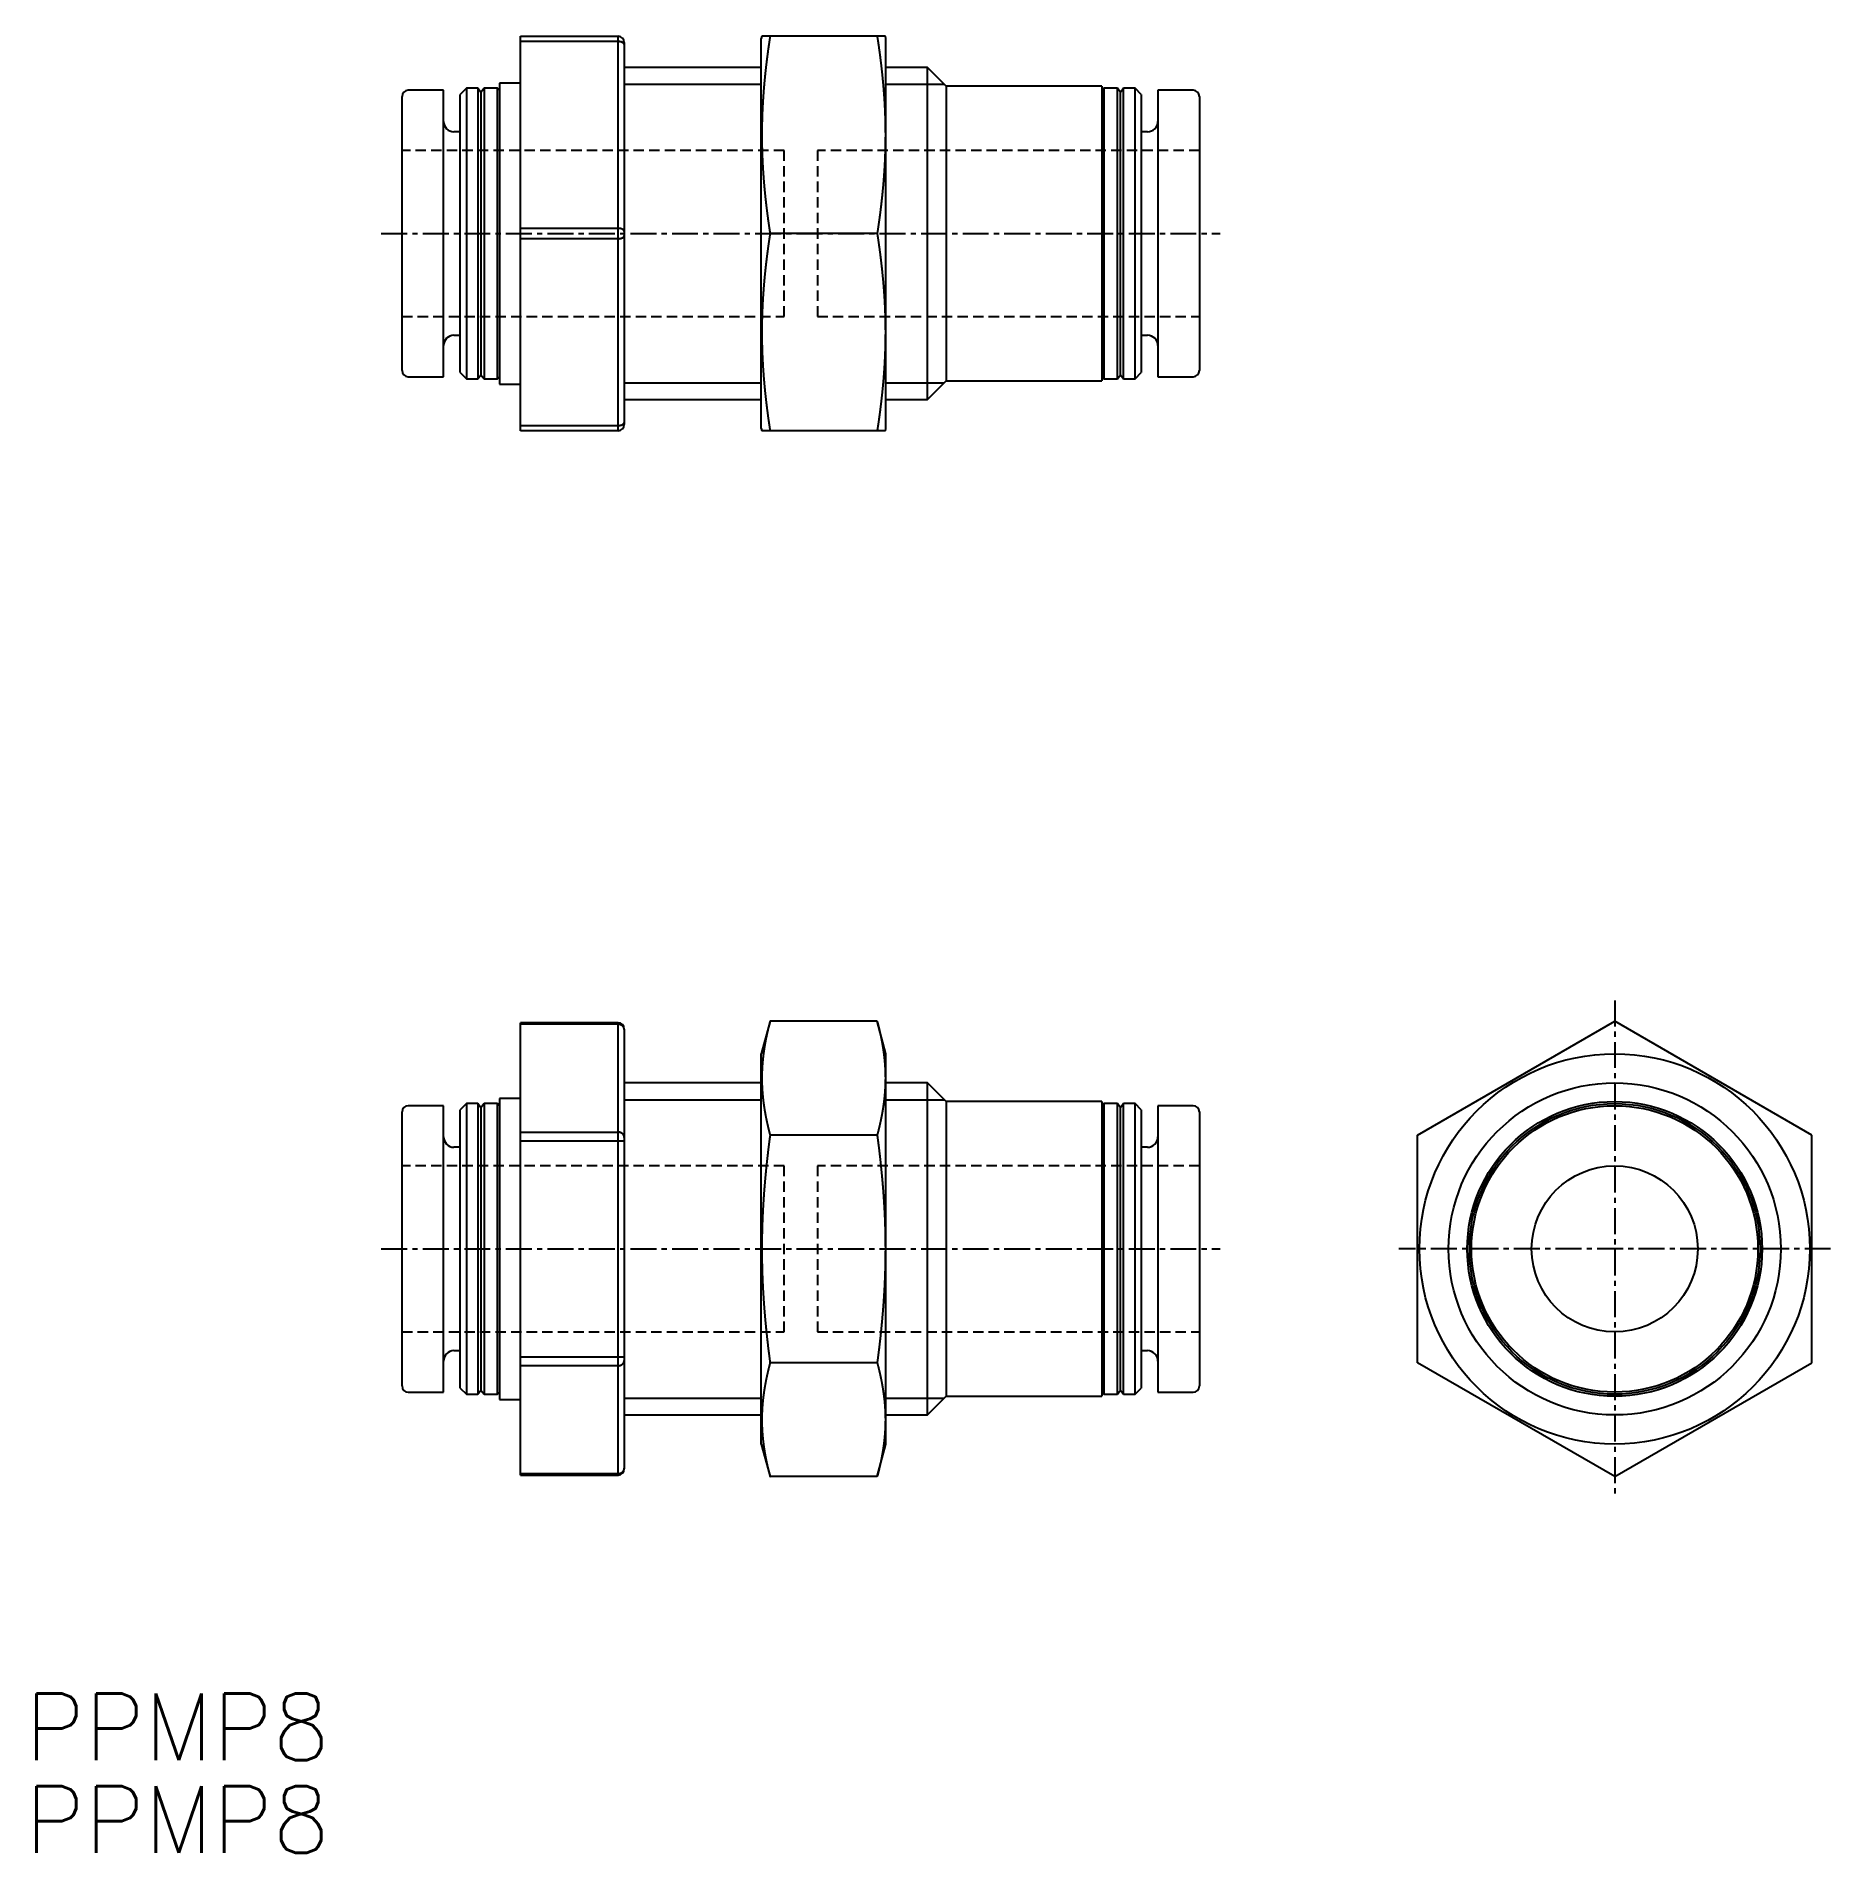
# Model space of a CAD drawing. Extents: x 4.5 to 90.9, y -19.2 to 68.3.
import ezdxf

# ---------------------------------------------------------------- set-up
doc = ezdxf.new("R2010")
doc.units = 0
doc.linetypes.add('CENTER', pattern=[2, 1.25, -0.25, 0.25, -0.25])
doc.linetypes.add('DASHED', pattern=[0.75, 0.5, -0.25])
doc.layers.get('0').update_dxf_attribs({"linetype": 'CONTINUOUS'})
doc.layers.add('CENTER', color=1, linetype='CENTER')
doc.styles.get("Standard").update_dxf_attribs({"font": 'txt.shx'})

msp = doc.modelspace()

# ---------------------------------------------------------------- texts
at = {"color": 7, "linetype": 'CONTINUOUS'}
for p in [(3.949, -14.7), (3.949, -19.163)]:
    msp.add_text('PPMP8', height=3.2, dxfattribs=at).set_placement(p)

# ---------------------------------------------------------------- linework, layer by layer
at = {"color": 7, "linetype": 'CONTINUOUS'}
for p, q in [((27.811, 68.339), (32.511, 68.339)), ((27.811, 49.339), (27.811, 68.339)), ((39.438, 68.339), (39.411, 68.239)), ((45.385, 68.339), (39.438, 68.339)), ((45.411, 68.239), (45.385, 68.339)), ((32.811, 68.039), (32.811, 49.639)), ((39.411, 49.439), (39.411, 68.239)), ((45.411, 49.439), (45.411, 68.239)), ((39.411, 66.839), (32.811, 66.839)), ((47.411, 66.839), (45.411, 66.839)), ((47.411, 50.839), (47.411, 66.839)), ((48.311, 65.939), (47.411, 66.839)), ((24.111, 65.739), (22.411, 65.739)), ((24.111, 51.939), (24.111, 65.739)), ((25.211, 65.839), (24.911, 65.539)), ((25.761, 65.839), (25.211, 65.839)), ((25.211, 65.839), (25.211, 51.839)), ((25.761, 65.839), (25.761, 51.839)), ((25.911, 65.639), (25.761, 65.839)), ((26.061, 65.839), (25.911, 65.639)), ((25.911, 65.639), (25.911, 52.039)), ((26.061, 65.839), (26.061, 51.839)), ((26.711, 65.839), (26.061, 65.839)), ((26.711, 51.839), (26.711, 65.839)), ((26.811, 65.739), (26.711, 65.839)), ((26.811, 66.089), (26.811, 51.589)), ((27.811, 66.089), (26.811, 66.089)), ((48.311, 65.939), (48.311, 51.739)), ((55.811, 65.939), (48.311, 65.939)), ((55.811, 65.939), (55.811, 51.739)), ((55.911, 65.839), (55.811, 65.739)), ((55.911, 65.839), (55.911, 51.839)), ((56.561, 65.839), (55.911, 65.839)), ((56.561, 51.839), (56.561, 65.839)), ((56.711, 65.639), (56.561, 65.839)), ((56.861, 65.839), (56.711, 65.639)), ((56.711, 52.039), (56.711, 65.639)), ((56.861, 51.839), (56.861, 65.839)), ((57.411, 65.839), (56.861, 65.839)), ((57.411, 51.839), (57.411, 65.839)), ((57.711, 65.539), (57.411, 65.839)), ((60.211, 65.739), (58.511, 65.739)), ((58.511, 65.739), (58.511, 51.939)), ((22.111, 52.239), (22.111, 65.439)), ((24.911, 52.139), (24.911, 65.539)), ((57.711, 65.539), (57.711, 52.139)), ((60.511, 65.439), (60.511, 52.239)), ((24.911, 63.739), (24.611, 63.739)), ((58.011, 63.739), (57.711, 63.739)), ((44.991, 58.839), (39.832, 58.839)), ((24.611, 53.939), (24.911, 53.939)), ((57.711, 53.939), (58.011, 53.939)), ((22.411, 51.939), (24.111, 51.939)), ((24.911, 52.139), (25.211, 51.839)), ((25.211, 51.839), (25.761, 51.839)), ((25.761, 51.839), (25.911, 52.039)), ((25.911, 52.039), (26.061, 51.839)), ((26.061, 51.839), (26.711, 51.839)), ((26.711, 51.839), (26.811, 51.939)), ((47.411, 50.839), (48.311, 51.739)), ((48.311, 51.739), (55.811, 51.739)), ((55.811, 51.939), (55.911, 51.839)), ((55.911, 51.839), (56.561, 51.839)), ((56.561, 51.839), (56.711, 52.039)), ((56.711, 52.039), (56.861, 51.839)), ((56.861, 51.839), (57.411, 51.839)), ((57.411, 51.839), (57.711, 52.139)), ((58.511, 51.939), (60.211, 51.939)), ((26.811, 51.589), (27.811, 51.589)), ((32.811, 50.839), (39.411, 50.839)), ((45.411, 50.839), (47.411, 50.839)), ((32.511, 49.339), (27.811, 49.339)), ((39.411, 49.439), (39.438, 49.339)), ((45.385, 49.339), (39.438, 49.339)), ((45.385, 49.339), (45.411, 49.439)), ((32.511, 20.814), (27.811, 20.814)), ((27.811, -0.971), (27.811, 20.814)), ((32.811, 20.514), (32.811, -0.671)), ((39.832, 20.891), (39.411, 19.322)), ((44.991, 20.891), (39.832, 20.891)), ((45.411, 19.322), (44.991, 20.891)), ((71.011, 15.406), (80.511, 20.891)), ((90.011, 15.406), (80.511, 20.891)), ((39.411, 0.522), (39.411, 19.322)), ((45.411, 0.522), (45.411, 19.322)), ((39.411, 17.922), (32.811, 17.922)), ((47.411, 17.922), (45.411, 17.922)), ((47.411, 1.922), (47.411, 17.922)), ((48.311, 17.022), (47.411, 17.922)), ((24.111, 16.822), (22.411, 16.822)), ((24.111, 3.022), (24.111, 16.822)), ((25.211, 16.922), (24.911, 16.622)), ((25.761, 16.922), (25.211, 16.922)), ((25.211, 16.922), (25.211, 2.922)), ((25.761, 16.922), (25.761, 2.922)), ((25.911, 16.722), (25.761, 16.922)), ((26.061, 16.922), (25.911, 16.722)), ((25.911, 16.722), (25.911, 3.122)), ((26.061, 16.922), (26.061, 2.922)), ((26.711, 16.922), (26.061, 16.922)), ((26.711, 2.922), (26.711, 16.922)), ((26.811, 16.822), (26.711, 16.922)), ((26.811, 17.172), (26.811, 2.672)), ((27.811, 17.172), (26.811, 17.172)), ((48.311, 17.022), (48.311, 2.822)), ((55.811, 17.022), (48.311, 17.022)), ((55.811, 17.022), (55.811, 2.822)), ((55.911, 16.922), (55.811, 16.822)), ((55.911, 16.922), (55.911, 2.922)), ((56.561, 16.922), (55.911, 16.922)), ((56.561, 2.922), (56.561, 16.922)), ((56.711, 16.722), (56.561, 16.922)), ((56.861, 16.922), (56.711, 16.722)), ((56.711, 3.122), (56.711, 16.722)), ((56.861, 2.922), (56.861, 16.922)), ((57.411, 16.922), (56.861, 16.922)), ((57.411, 2.922), (57.411, 16.922)), ((57.711, 16.622), (57.411, 16.922)), ((60.211, 16.822), (58.511, 16.822)), ((58.511, 16.822), (58.511, 3.022)), ((22.111, 3.322), (22.111, 16.522)), ((24.911, 3.222), (24.911, 16.622)), ((57.711, 16.622), (57.711, 3.222)), ((60.511, 16.522), (60.511, 3.322)), ((44.991, 15.406), (39.832, 15.406)), ((71.011, 4.437), (71.011, 15.406)), ((90.011, 4.437), (90.011, 15.406)), ((24.911, 14.822), (24.611, 14.822)), ((58.011, 14.822), (57.711, 14.822)), ((24.611, 5.022), (24.911, 5.022)), ((44.991, 4.437), (39.832, 4.437)), ((57.711, 5.022), (58.011, 5.022)), ((80.511, -1.048), (71.011, 4.437)), ((80.511, -1.048), (90.011, 4.437)), ((22.411, 3.022), (24.111, 3.022)), ((24.911, 3.222), (25.211, 2.922)), ((25.211, 2.922), (25.761, 2.922)), ((25.761, 2.922), (25.911, 3.122)), ((25.911, 3.122), (26.061, 2.922)), ((26.061, 2.922), (26.711, 2.922)), ((26.711, 2.922), (26.811, 3.022)), ((26.811, 2.672), (27.811, 2.672)), ((47.411, 1.922), (48.311, 2.822)), ((48.311, 2.822), (55.811, 2.822)), ((55.811, 3.022), (55.911, 2.922)), ((55.911, 2.922), (56.561, 2.922)), ((56.561, 2.922), (56.711, 3.122)), ((56.711, 3.122), (56.861, 2.922)), ((56.861, 2.922), (57.411, 2.922)), ((57.411, 2.922), (57.711, 3.222)), ((58.511, 3.022), (60.211, 3.022)), ((32.811, 1.922), (39.411, 1.922)), ((45.411, 1.922), (47.411, 1.922)), ((39.411, 0.522), (39.832, -1.048)), ((44.991, -1.048), (45.411, 0.522)), ((27.811, -0.971), (32.511, -0.971)), ((44.991, -1.048), (39.832, -1.048))]:
    msp.add_line(p, q, dxfattribs=at)
at = {"color": 3, "linetype": 'CONTINUOUS'}
for p, q in [((32.511, 49.339), (32.511, 68.339)), ((32.511, 68.089), (27.811, 68.089)), ((32.811, 66.027), (39.411, 66.027)), ((45.411, 66.027), (48.223, 66.027)), ((27.811, 59.089), (32.511, 59.089)), ((32.511, 58.589), (27.811, 58.589)), ((32.811, 51.651), (39.411, 51.651)), ((45.411, 51.651), (48.223, 51.651)), ((27.811, 49.589), (32.511, 49.589)), ((32.511, 20.747), (27.811, 20.747)), ((32.511, -0.971), (32.511, 20.814)), ((32.811, 17.11), (39.411, 17.11)), ((45.411, 17.11), (48.223, 17.11)), ((27.811, 15.551), (32.511, 15.551)), ((32.811, 15.118), (27.811, 15.118)), ((27.811, 4.726), (32.811, 4.726)), ((32.511, 4.293), (27.811, 4.293)), ((32.811, 2.734), (39.411, 2.734)), ((45.411, 2.734), (48.223, 2.734)), ((27.811, -0.904), (32.511, -0.904))]:
    msp.add_line(p, q, dxfattribs=at)
at = {"color": 3, "linetype": 'DASHED'}
for p, q in [((40.511, 62.839), (22.111, 62.839)), ((40.511, 54.839), (40.511, 62.839)), ((60.511, 62.839), (42.111, 62.839)), ((42.111, 62.839), (42.111, 54.839)), ((22.111, 54.839), (40.511, 54.839)), ((42.111, 54.839), (60.511, 54.839)), ((40.511, 13.922), (22.111, 13.922)), ((40.511, 5.922), (40.511, 13.922)), ((60.511, 13.922), (42.111, 13.922)), ((42.111, 13.922), (42.111, 5.922)), ((22.111, 5.922), (40.511, 5.922)), ((42.111, 5.922), (60.511, 5.922))]:
    msp.add_line(p, q, dxfattribs=at)
at = {"color": 7}
for points in [[(39.832, 68.339, 0), (39.83, 68.328, 0), (39.829, 68.317, 0), (39.827, 68.306, 0), (39.825, 68.295, 0), (39.824, 68.284, 0), (39.822, 68.273, 0), (39.82, 68.262, 0), (39.819, 68.251, 0), (39.817, 68.24, 0), (39.815, 68.23, 0), (39.814, 68.219, 0), (39.812, 68.208, 0), (39.81, 68.197, 0), (39.809, 68.186, 0), (39.807, 68.175, 0), (39.805, 68.164, 0), (39.804, 68.153, 0), (39.802, 68.142, 0), (39.8, 68.131, 0), (39.799, 68.12, 0), (39.797, 68.109, 0), (39.796, 68.098, 0), (39.794, 68.087, 0), (39.792, 68.076, 0), (39.791, 68.066, 0), (39.789, 68.055, 0), (39.788, 68.044, 0), (39.786, 68.033, 0), (39.784, 68.022, 0), (39.783, 68.011, 0), (39.781, 68, 0), (39.779, 67.989, 0), (39.778, 67.978, 0), (39.776, 67.967, 0), (39.775, 67.956, 0), (39.773, 67.945, 0), (39.772, 67.934, 0), (39.77, 67.923, 0), (39.768, 67.912, 0), (39.767, 67.901, 0), (39.765, 67.89, 0), (39.764, 67.879, 0), (39.762, 67.868, 0), (39.761, 67.858, 0), (39.759, 67.847, 0), (39.757, 67.836, 0), (39.756, 67.825, 0), (39.754, 67.814, 0), (39.753, 67.803, 0), (39.751, 67.792, 0), (39.75, 67.781, 0), (39.748, 67.77, 0), (39.747, 67.759, 0), (39.745, 67.748, 0), (39.744, 67.737, 0), (39.742, 67.726, 0), (39.74, 67.715, 0), (39.739, 67.704, 0), (39.737, 67.693, 0), (39.736, 67.682, 0), (39.734, 67.671, 0), (39.733, 67.66, 0), (39.731, 67.65, 0), (39.73, 67.638, 0), (39.728, 67.628, 0), (39.727, 67.617, 0), (39.725, 67.606, 0), (39.724, 67.595, 0), (39.722, 67.584, 0), (39.721, 67.573, 0), (39.719, 67.562, 0), (39.718, 67.551, 0), (39.717, 67.54, 0), (39.715, 67.529, 0), (39.714, 67.518, 0), (39.712, 67.507, 0), (39.711, 67.496, 0), (39.709, 67.485, 0), (39.708, 67.474, 0), (39.706, 67.463, 0), (39.705, 67.452, 0), (39.703, 67.441, 0), (39.702, 67.43, 0), (39.701, 67.419, 0), (39.699, 67.408, 0), (39.698, 67.397, 0), (39.696, 67.386, 0), (39.695, 67.376, 0), (39.694, 67.365, 0), (39.692, 67.354, 0), (39.691, 67.343, 0), (39.689, 67.332, 0), (39.688, 67.321, 0), (39.687, 67.31, 0), (39.685, 67.299, 0), (39.684, 67.288, 0), (39.682, 67.277, 0), (39.681, 67.266, 0), (39.68, 67.255, 0), (39.678, 67.244, 0), (39.677, 67.233, 0), (39.675, 67.222, 0), (39.674, 67.211, 0), (39.673, 67.2, 0), (39.671, 67.189, 0), (39.67, 67.178, 0), (39.669, 67.167, 0), (39.667, 67.156, 0), (39.666, 67.145, 0), (39.665, 67.134, 0), (39.663, 67.123, 0), (39.662, 67.112, 0), (39.661, 67.101, 0), (39.659, 67.09, 0), (39.658, 67.079, 0), (39.657, 67.068, 0), (39.655, 67.057, 0), (39.654, 67.046, 0), (39.653, 67.035, 0), (39.651, 67.024, 0), (39.65, 67.013, 0), (39.649, 67.002, 0), (39.647, 66.991, 0), (39.646, 66.98, 0), (39.645, 66.969, 0), (39.644, 66.959, 0), (39.642, 66.948, 0), (39.641, 66.936, 0), (39.64, 66.925, 0), (39.638, 66.915, 0), (39.637, 66.904, 0), (39.636, 66.893, 0), (39.635, 66.882, 0), (39.633, 66.871, 0), (39.632, 66.86, 0), (39.631, 66.849, 0), (39.63, 66.838, 0), (39.628, 66.827, 0), (39.627, 66.816, 0), (39.626, 66.805, 0), (39.625, 66.794, 0), (39.623, 66.783, 0), (39.622, 66.772, 0), (39.621, 66.761, 0), (39.62, 66.75, 0), (39.618, 66.739, 0), (39.617, 66.728, 0), (39.616, 66.717, 0), (39.615, 66.706, 0), (39.614, 66.695, 0), (39.612, 66.684, 0), (39.611, 66.673, 0), (39.61, 66.662, 0), (39.609, 66.651, 0), (39.608, 66.64, 0), (39.606, 66.629, 0), (39.605, 66.618, 0), (39.604, 66.607, 0), (39.603, 66.596, 0), (39.602, 66.585, 0), (39.601, 66.574, 0), (39.599, 66.563, 0), (39.598, 66.552, 0), (39.597, 66.541, 0), (39.596, 66.53, 0), (39.595, 66.519, 0), (39.594, 66.508, 0), (39.593, 66.497, 0), (39.592, 66.486, 0), (39.59, 66.475, 0), (39.589, 66.464, 0), (39.588, 66.453, 0), (39.587, 66.442, 0), (39.586, 66.431, 0), (39.585, 66.42, 0), (39.584, 66.409, 0), (39.583, 66.398, 0), (39.581, 66.387, 0), (39.58, 66.376, 0), (39.579, 66.365, 0), (39.578, 66.354, 0), (39.577, 66.343, 0), (39.576, 66.332, 0), (39.575, 66.321, 0), (39.574, 66.31, 0), (39.573, 66.299, 0), (39.572, 66.288, 0), (39.571, 66.277, 0), (39.57, 66.266, 0), (39.569, 66.255, 0), (39.568, 66.244, 0), (39.566, 66.233, 0), (39.566, 66.222, 0), (39.564, 66.211, 0), (39.563, 66.2, 0), (39.562, 66.189, 0), (39.561, 66.178, 0), (39.56, 66.167, 0), (39.559, 66.156, 0), (39.558, 66.145, 0), (39.557, 66.134, 0), (39.556, 66.123, 0), (39.555, 66.112, 0), (39.554, 66.101, 0), (39.553, 66.09, 0), (39.552, 66.079, 0), (39.551, 66.068, 0), (39.55, 66.057, 0), (39.549, 66.046, 0), (39.548, 66.035, 0), (39.547, 66.024, 0), (39.547, 66.013, 0), (39.545, 66.002, 0), (39.544, 65.991, 0), (39.544, 65.98, 0), (39.543, 65.969, 0), (39.542, 65.957, 0), (39.541, 65.947, 0), (39.54, 65.936, 0), (39.539, 65.924, 0), (39.538, 65.913, 0), (39.537, 65.902, 0), (39.536, 65.891, 0), (39.535, 65.88, 0), (39.534, 65.869, 0), (39.533, 65.858, 0), (39.532, 65.847, 0), (39.532, 65.836, 0), (39.531, 65.825, 0), (39.53, 65.814, 0), (39.529, 65.803, 0), (39.528, 65.792, 0), (39.527, 65.781, 0), (39.526, 65.77, 0), (39.525, 65.759, 0), (39.525, 65.748, 0), (39.524, 65.737, 0), (39.523, 65.726, 0), (39.522, 65.715, 0), (39.521, 65.704, 0), (39.52, 65.693, 0), (39.519, 65.682, 0), (39.519, 65.671, 0), (39.518, 65.66, 0), (39.517, 65.649, 0), (39.516, 65.638, 0), (39.515, 65.627, 0), (39.514, 65.616, 0), (39.514, 65.605, 0), (39.513, 65.594, 0), (39.512, 65.583, 0), (39.511, 65.572, 0), (39.51, 65.561, 0), (39.51, 65.55, 0), (39.509, 65.539, 0), (39.508, 65.528, 0), (39.507, 65.517, 0), (39.506, 65.505, 0), (39.506, 65.495, 0), (39.505, 65.484, 0), (39.504, 65.472, 0), (39.503, 65.461, 0), (39.503, 65.45, 0), (39.502, 65.439, 0), (39.501, 65.428, 0), (39.5, 65.417, 0), (39.5, 65.406, 0), (39.499, 65.395, 0), (39.498, 65.384, 0), (39.498, 65.373, 0), (39.497, 65.362, 0), (39.496, 65.351, 0), (39.495, 65.34, 0), (39.495, 65.329, 0), (39.494, 65.318, 0), (39.493, 65.307, 0), (39.492, 65.296, 0), (39.492, 65.285, 0), (39.491, 65.274, 0), (39.49, 65.263, 0), (39.49, 65.252, 0), (39.489, 65.241, 0), (39.488, 65.23, 0), (39.488, 65.219, 0), (39.487, 65.208, 0), (39.486, 65.197, 0), (39.486, 65.186, 0), (39.485, 65.174, 0), (39.484, 65.163, 0), (39.484, 65.152, 0), (39.483, 65.141, 0), (39.483, 65.13, 0), (39.482, 65.119, 0), (39.481, 65.108, 0), (39.481, 65.097, 0), (39.48, 65.086, 0), (39.48, 65.075, 0), (39.479, 65.064, 0), (39.478, 65.053, 0), (39.478, 65.042, 0), (39.477, 65.031, 0), (39.477, 65.02, 0), (39.476, 65.009, 0), (39.475, 64.998, 0), (39.475, 64.987, 0), (39.474, 64.976, 0), (39.474, 64.965, 0), (39.473, 64.954, 0), (39.472, 64.943, 0), (39.472, 64.932, 0), (39.471, 64.921, 0), (39.471, 64.909, 0), (39.47, 64.898, 0), (39.47, 64.888, 0), (39.469, 64.876, 0), (39.469, 64.865, 0), (39.468, 64.854, 0), (39.468, 64.843, 0), (39.467, 64.832, 0), (39.467, 64.821, 0), (39.466, 64.81, 0), (39.466, 64.799, 0), (39.465, 64.788, 0), (39.465, 64.777, 0), (39.464, 64.766, 0), (39.464, 64.755, 0), (39.463, 64.744, 0), (39.463, 64.733, 0), (39.462, 64.722, 0), (39.462, 64.711, 0), (39.461, 64.7, 0), (39.461, 64.689, 0), (39.461, 64.678, 0), (39.46, 64.666, 0), (39.46, 64.656, 0), (39.459, 64.644, 0), (39.459, 64.633, 0), (39.458, 64.622, 0), (39.458, 64.611, 0), (39.458, 64.6, 0), (39.457, 64.589, 0), (39.457, 64.578, 0), (39.456, 64.567, 0), (39.456, 64.556, 0), (39.455, 64.545, 0), (39.455, 64.534, 0), (39.455, 64.523, 0), (39.454, 64.512, 0), (39.454, 64.501, 0), (39.453, 64.49, 0), (39.453, 64.479, 0), (39.453, 64.468, 0), (39.452, 64.457, 0), (39.452, 64.445, 0), (39.452, 64.434, 0), (39.451, 64.423, 0), (39.451, 64.412, 0), (39.451, 64.401, 0), (39.45, 64.39, 0), (39.45, 64.379, 0), (39.45, 64.368, 0), (39.449, 64.357, 0), (39.449, 64.346, 0), (39.449, 64.335, 0), (39.448, 64.324, 0), (39.448, 64.313, 0), (39.448, 64.302, 0), (39.447, 64.291, 0), (39.447, 64.28, 0), (39.447, 64.269, 0), (39.447, 64.258, 0), (39.446, 64.247, 0), (39.446, 64.236, 0), (39.446, 64.225, 0), (39.446, 64.213, 0), (39.445, 64.202, 0), (39.445, 64.191, 0), (39.445, 64.18, 0), (39.445, 64.169, 0), (39.444, 64.158, 0), (39.444, 64.147, 0), (39.444, 64.136, 0), (39.444, 64.125, 0), (39.444, 64.114, 0), (39.443, 64.103, 0), (39.443, 64.092, 0), (39.443, 64.081, 0), (39.443, 64.07, 0), (39.442, 64.059, 0), (39.442, 64.048, 0), (39.442, 64.037, 0), (39.442, 64.025, 0), (39.442, 64.014, 0), (39.441, 64.003, 0), (39.441, 63.992, 0), (39.441, 63.981, 0), (39.441, 63.97, 0), (39.441, 63.959, 0), (39.441, 63.948, 0), (39.441, 63.937, 0), (39.44, 63.926, 0), (39.44, 63.915, 0), (39.44, 63.904, 0), (39.44, 63.893, 0), (39.44, 63.882, 0), (39.44, 63.871, 0), (39.44, 63.86, 0), (39.44, 63.849, 0), (39.439, 63.837, 0), (39.439, 63.827, 0), (39.439, 63.815, 0), (39.439, 63.804, 0), (39.439, 63.793, 0), (39.439, 63.782, 0), (39.439, 63.771, 0), (39.439, 63.76, 0), (39.439, 63.749, 0), (39.439, 63.738, 0), (39.439, 63.727, 0), (39.439, 63.716, 0), (39.438, 63.705, 0), (39.438, 63.694, 0), (39.438, 63.683, 0), (39.438, 63.672, 0), (39.438, 63.661, 0), (39.438, 63.65, 0), (39.438, 63.639, 0), (39.438, 63.627, 0), (39.438, 63.616, 0), (39.438, 63.605, 0), (39.438, 63.594, 0), (39.438, 63.583, 0), (39.438, 63.572, 0), (39.438, 63.561, 0), (39.438, 63.55, 0), (39.438, 63.539, 0), (39.438, 63.528, 0), (39.438, 63.517, 0), (39.438, 63.506, 0), (39.438, 63.495, 0), (39.438, 63.484, 0), (39.438, 63.473, 0), (39.439, 63.462, 0), (39.439, 63.451, 0), (39.439, 63.44, 0), (39.439, 63.428, 0), (39.439, 63.417, 0), (39.439, 63.406, 0), (39.439, 63.395, 0), (39.439, 63.384, 0), (39.439, 63.373, 0), (39.439, 63.362, 0), (39.439, 63.351, 0), (39.439, 63.34, 0), (39.44, 63.329, 0), (39.44, 63.318, 0), (39.44, 63.307, 0), (39.44, 63.296, 0), (39.44, 63.285, 0), (39.44, 63.274, 0), (39.44, 63.263, 0), (39.44, 63.252, 0), (39.441, 63.24, 0), (39.441, 63.229, 0), (39.441, 63.218, 0), (39.441, 63.207, 0), (39.441, 63.196, 0), (39.441, 63.185, 0), (39.441, 63.174, 0), (39.442, 63.163, 0), (39.442, 63.152, 0), (39.442, 63.141, 0), (39.442, 63.13, 0), (39.442, 63.119, 0), (39.443, 63.108, 0), (39.443, 63.097, 0), (39.443, 63.086, 0), (39.443, 63.075, 0), (39.444, 63.064, 0), (39.444, 63.053, 0), (39.444, 63.041, 0), (39.444, 63.03, 0), (39.444, 63.019, 0), (39.445, 63.008, 0), (39.445, 62.997, 0), (39.445, 62.986, 0), (39.445, 62.975, 0), (39.446, 62.964, 0), (39.446, 62.953, 0), (39.446, 62.942, 0), (39.446, 62.931, 0), (39.447, 62.92, 0), (39.447, 62.909, 0), (39.447, 62.898, 0), (39.448, 62.887, 0), (39.448, 62.876, 0), (39.448, 62.865, 0), (39.448, 62.854, 0), (39.449, 62.843, 0), (39.449, 62.831, 0), (39.449, 62.82, 0), (39.45, 62.809, 0), (39.45, 62.798, 0), (39.45, 62.787, 0), (39.451, 62.776, 0), (39.451, 62.765, 0), (39.451, 62.754, 0), (39.452, 62.743, 0), (39.452, 62.732, 0), (39.452, 62.721, 0), (39.453, 62.71, 0), (39.453, 62.699, 0), (39.453, 62.688, 0), (39.454, 62.677, 0), (39.454, 62.666, 0), (39.455, 62.655, 0), (39.455, 62.644, 0), (39.455, 62.633, 0), (39.456, 62.621, 0), (39.456, 62.61, 0), (39.457, 62.599, 0), (39.457, 62.588, 0), (39.458, 62.577, 0), (39.458, 62.566, 0), (39.458, 62.555, 0), (39.459, 62.544, 0), (39.459, 62.533, 0), (39.46, 62.522, 0), (39.46, 62.511, 0), (39.461, 62.5, 0), (39.461, 62.489, 0), (39.461, 62.478, 0), (39.462, 62.467, 0), (39.462, 62.456, 0), (39.463, 62.445, 0), (39.463, 62.434, 0), (39.464, 62.423, 0), (39.464, 62.412, 0), (39.465, 62.401, 0), (39.465, 62.389, 0), (39.466, 62.378, 0), (39.466, 62.367, 0), (39.467, 62.356, 0), (39.467, 62.345, 0), (39.468, 62.334, 0), (39.468, 62.323, 0), (39.469, 62.312, 0), (39.469, 62.301, 0), (39.47, 62.29, 0), (39.47, 62.279, 0), (39.471, 62.268, 0), (39.471, 62.257, 0), (39.472, 62.246, 0), (39.472, 62.235, 0), (39.473, 62.224, 0), (39.474, 62.213, 0), (39.474, 62.202, 0), (39.475, 62.191, 0), (39.475, 62.18, 0), (39.476, 62.169, 0), (39.477, 62.158, 0), (39.477, 62.147, 0), (39.478, 62.136, 0), (39.478, 62.124, 0), (39.479, 62.113, 0), (39.48, 62.102, 0), (39.48, 62.091, 0), (39.481, 62.08, 0), (39.481, 62.069, 0), (39.482, 62.058, 0), (39.483, 62.047, 0), (39.483, 62.036, 0), (39.484, 62.025, 0), (39.484, 62.014, 0), (39.485, 62.003, 0), (39.486, 61.992, 0), (39.486, 61.981, 0), (39.487, 61.97, 0), (39.488, 61.959, 0), (39.488, 61.948, 0), (39.489, 61.937, 0), (39.49, 61.926, 0), (39.49, 61.915, 0), (39.491, 61.904, 0), (39.492, 61.893, 0), (39.492, 61.882, 0), (39.493, 61.871, 0), (39.494, 61.859, 0), (39.495, 61.849, 0), (39.495, 61.837, 0), (39.496, 61.826, 0), (39.497, 61.815, 0), (39.498, 61.804, 0), (39.498, 61.793, 0), (39.499, 61.782, 0), (39.5, 61.771, 0), (39.5, 61.76, 0), (39.501, 61.749, 0), (39.502, 61.738, 0), (39.503, 61.727, 0), (39.503, 61.716, 0), (39.504, 61.705, 0), (39.505, 61.694, 0), (39.506, 61.683, 0), (39.507, 61.672, 0), (39.507, 61.661, 0), (39.508, 61.65, 0), (39.509, 61.639, 0), (39.51, 61.628, 0), (39.51, 61.617, 0), (39.511, 61.606, 0), (39.512, 61.595, 0), (39.513, 61.584, 0), (39.514, 61.573, 0), (39.514, 61.562, 0), (39.515, 61.551, 0), (39.516, 61.54, 0), (39.517, 61.529, 0), (39.518, 61.518, 0), (39.519, 61.507, 0), (39.519, 61.495, 0), (39.52, 61.484, 0), (39.521, 61.474, 0), (39.522, 61.462, 0), (39.523, 61.451, 0), (39.524, 61.44, 0), (39.525, 61.429, 0), (39.525, 61.418, 0), (39.526, 61.407, 0), (39.527, 61.396, 0), (39.528, 61.385, 0), (39.529, 61.374, 0), (39.53, 61.363, 0), (39.531, 61.352, 0), (39.532, 61.341, 0), (39.532, 61.33, 0), (39.533, 61.319, 0), (39.534, 61.308, 0), (39.535, 61.297, 0), (39.536, 61.286, 0), (39.537, 61.275, 0), (39.538, 61.264, 0), (39.539, 61.253, 0), (39.54, 61.242, 0), (39.541, 61.231, 0), (39.542, 61.22, 0), (39.543, 61.209, 0), (39.544, 61.198, 0), (39.544, 61.187, 0), (39.545, 61.176, 0), (39.547, 61.165, 0), (39.547, 61.154, 0), (39.548, 61.143, 0), (39.549, 61.132, 0), (39.55, 61.121, 0), (39.551, 61.11, 0), (39.552, 61.099, 0), (39.553, 61.088, 0), (39.554, 61.077, 0), (39.555, 61.066, 0), (39.556, 61.055, 0), (39.557, 61.044, 0), (39.558, 61.033, 0), (39.559, 61.022, 0), (39.56, 61.011, 0), (39.561, 61, 0), (39.562, 60.989, 0), (39.563, 60.978, 0), (39.564, 60.967, 0), (39.566, 60.956, 0), (39.566, 60.945, 0), (39.568, 60.934, 0), (39.569, 60.923, 0), (39.57, 60.912, 0), (39.571, 60.901, 0), (39.572, 60.89, 0), (39.573, 60.879, 0), (39.574, 60.868, 0), (39.575, 60.857, 0), (39.576, 60.846, 0), (39.577, 60.835, 0), (39.578, 60.824, 0), (39.579, 60.813, 0), (39.58, 60.802, 0), (39.581, 60.791, 0), (39.583, 60.78, 0), (39.584, 60.769, 0), (39.585, 60.758, 0), (39.586, 60.747, 0), (39.587, 60.736, 0), (39.588, 60.725, 0), (39.589, 60.714, 0), (39.59, 60.703, 0), (39.592, 60.692, 0), (39.593, 60.681, 0), (39.594, 60.67, 0), (39.595, 60.659, 0), (39.596, 60.648, 0), (39.597, 60.637, 0), (39.598, 60.626, 0), (39.599, 60.615, 0), (39.601, 60.604, 0), (39.602, 60.593, 0), (39.603, 60.582, 0), (39.604, 60.571, 0), (39.605, 60.56, 0), (39.606, 60.549, 0), (39.608, 60.538, 0), (39.609, 60.527, 0), (39.61, 60.516, 0), (39.611, 60.505, 0), (39.612, 60.494, 0), (39.614, 60.483, 0), (39.615, 60.472, 0), (39.616, 60.461, 0), (39.617, 60.45, 0), (39.618, 60.439, 0), (39.62, 60.428, 0), (39.621, 60.417, 0), (39.622, 60.406, 0), (39.623, 60.395, 0), (39.625, 60.384, 0), (39.626, 60.373, 0), (39.627, 60.362, 0), (39.628, 60.351, 0), (39.63, 60.34, 0), (39.631, 60.329, 0), (39.632, 60.318, 0), (39.633, 60.307, 0), (39.635, 60.296, 0), (39.636, 60.285, 0), (39.637, 60.274, 0), (39.638, 60.263, 0), (39.64, 60.252, 0), (39.641, 60.241, 0), (39.642, 60.23, 0), (39.644, 60.219, 0), (39.645, 60.208, 0), (39.646, 60.197, 0), (39.647, 60.186, 0), (39.649, 60.175, 0), (39.65, 60.164, 0), (39.651, 60.153, 0), (39.653, 60.142, 0), (39.654, 60.131, 0), (39.655, 60.12, 0), (39.657, 60.109, 0), (39.658, 60.098, 0), (39.659, 60.087, 0), (39.661, 60.076, 0), (39.662, 60.065, 0), (39.663, 60.054, 0), (39.665, 60.043, 0), (39.666, 60.032, 0), (39.667, 60.021, 0), (39.669, 60.011, 0), (39.67, 59.999, 0), (39.671, 59.989, 0), (39.673, 59.977, 0), (39.674, 59.967, 0), (39.675, 59.956, 0), (39.677, 59.945, 0), (39.678, 59.934, 0), (39.68, 59.923, 0), (39.681, 59.912, 0), (39.682, 59.901, 0), (39.684, 59.89, 0), (39.685, 59.879, 0), (39.687, 59.868, 0), (39.688, 59.857, 0), (39.689, 59.846, 0), (39.691, 59.835, 0), (39.692, 59.824, 0), (39.694, 59.813, 0), (39.695, 59.802, 0), (39.696, 59.791, 0), (39.698, 59.78, 0), (39.699, 59.769, 0), (39.701, 59.758, 0), (39.702, 59.747, 0), (39.703, 59.736, 0), (39.705, 59.725, 0), (39.706, 59.714, 0), (39.708, 59.703, 0), (39.709, 59.692, 0), (39.711, 59.681, 0), (39.712, 59.67, 0), (39.714, 59.66, 0), (39.715, 59.649, 0), (39.717, 59.638, 0), (39.718, 59.627, 0), (39.72, 59.616, 0), (39.721, 59.605, 0), (39.722, 59.594, 0), (39.724, 59.583, 0), (39.725, 59.572, 0), (39.727, 59.561, 0), (39.728, 59.55, 0), (39.73, 59.539, 0), (39.731, 59.528, 0), (39.733, 59.517, 0), (39.734, 59.506, 0), (39.736, 59.495, 0), (39.737, 59.484, 0), (39.739, 59.473, 0), (39.74, 59.462, 0), (39.742, 59.451, 0), (39.744, 59.44, 0), (39.745, 59.429, 0), (39.747, 59.419, 0), (39.748, 59.408, 0), (39.75, 59.397, 0), (39.751, 59.386, 0), (39.753, 59.375, 0), (39.754, 59.364, 0), (39.756, 59.353, 0), (39.757, 59.342, 0), (39.759, 59.331, 0), (39.761, 59.32, 0), (39.762, 59.309, 0), (39.764, 59.298, 0), (39.765, 59.287, 0), (39.767, 59.276, 0), (39.768, 59.265, 0), (39.77, 59.254, 0), (39.772, 59.243, 0), (39.773, 59.232, 0), (39.775, 59.221, 0), (39.776, 59.211, 0), (39.778, 59.2, 0), (39.779, 59.189, 0), (39.781, 59.178, 0), (39.783, 59.167, 0), (39.784, 59.156, 0), (39.786, 59.145, 0), (39.788, 59.134, 0), (39.789, 59.123, 0), (39.791, 59.112, 0), (39.792, 59.101, 0), (39.794, 59.09, 0), (39.796, 59.079, 0), (39.797, 59.068, 0), (39.799, 59.057, 0), (39.8, 59.047, 0), (39.802, 59.035, 0), (39.804, 59.025, 0), (39.805, 59.014, 0), (39.807, 59.003, 0), (39.809, 58.992, 0), (39.81, 58.981, 0), (39.812, 58.97, 0), (39.814, 58.959, 0), (39.815, 58.948, 0), (39.817, 58.937, 0), (39.819, 58.926, 0), (39.82, 58.915, 0), (39.822, 58.904, 0), (39.824, 58.893, 0), (39.825, 58.883, 0), (39.827, 58.871, 0), (39.829, 58.861, 0), (39.83, 58.85, 0), (39.832, 58.839, 0)], [(44.991, 68.339, 0), (44.993, 68.328, 0), (44.994, 68.317, 0), (44.996, 68.306, 0), (44.998, 68.295, 0), (44.999, 68.284, 0), (45.001, 68.273, 0), (45.003, 68.262, 0), (45.004, 68.251, 0), (45.006, 68.24, 0), (45.008, 68.23, 0), (45.009, 68.219, 0), (45.011, 68.208, 0), (45.013, 68.197, 0), (45.014, 68.186, 0), (45.016, 68.175, 0), (45.018, 68.164, 0), (45.019, 68.153, 0), (45.021, 68.142, 0), (45.023, 68.131, 0), (45.024, 68.12, 0), (45.026, 68.109, 0), (45.027, 68.098, 0), (45.029, 68.087, 0), (45.031, 68.076, 0), (45.032, 68.066, 0), (45.034, 68.055, 0), (45.035, 68.044, 0), (45.037, 68.033, 0), (45.039, 68.022, 0), (45.04, 68.011, 0), (45.042, 68, 0), (45.044, 67.989, 0), (45.045, 67.978, 0), (45.047, 67.967, 0), (45.048, 67.956, 0), (45.05, 67.945, 0), (45.051, 67.934, 0), (45.053, 67.923, 0), (45.055, 67.912, 0), (45.056, 67.901, 0), (45.058, 67.89, 0), (45.059, 67.879, 0), (45.061, 67.868, 0), (45.062, 67.858, 0), (45.064, 67.847, 0), (45.066, 67.836, 0), (45.067, 67.825, 0), (45.069, 67.814, 0), (45.07, 67.803, 0), (45.072, 67.792, 0), (45.073, 67.781, 0), (45.075, 67.77, 0), (45.076, 67.759, 0), (45.078, 67.748, 0), (45.079, 67.737, 0), (45.081, 67.726, 0), (45.082, 67.715, 0), (45.084, 67.704, 0), (45.086, 67.693, 0), (45.087, 67.682, 0), (45.089, 67.671, 0), (45.09, 67.66, 0), (45.092, 67.65, 0), (45.093, 67.638, 0), (45.094, 67.628, 0), (45.096, 67.617, 0), (45.097, 67.606, 0), (45.099, 67.595, 0), (45.1, 67.584, 0), (45.102, 67.573, 0), (45.103, 67.562, 0), (45.105, 67.551, 0), (45.106, 67.54, 0), (45.108, 67.529, 0), (45.109, 67.518, 0), (45.111, 67.507, 0), (45.112, 67.496, 0), (45.114, 67.485, 0), (45.115, 67.474, 0), (45.117, 67.463, 0), (45.118, 67.452, 0), (45.119, 67.441, 0), (45.121, 67.43, 0), (45.122, 67.419, 0), (45.124, 67.408, 0), (45.125, 67.397, 0), (45.127, 67.386, 0), (45.128, 67.376, 0), (45.129, 67.365, 0), (45.131, 67.354, 0), (45.132, 67.343, 0), (45.134, 67.332, 0), (45.135, 67.321, 0), (45.136, 67.31, 0), (45.138, 67.299, 0), (45.139, 67.288, 0), (45.141, 67.277, 0), (45.142, 67.266, 0), (45.143, 67.255, 0), (45.145, 67.244, 0), (45.146, 67.233, 0), (45.148, 67.222, 0), (45.149, 67.211, 0), (45.15, 67.2, 0), (45.152, 67.189, 0), (45.153, 67.178, 0), (45.154, 67.167, 0), (45.156, 67.156, 0), (45.157, 67.145, 0), (45.158, 67.134, 0), (45.16, 67.123, 0), (45.161, 67.112, 0), (45.162, 67.101, 0), (45.164, 67.09, 0), (45.165, 67.079, 0), (45.166, 67.068, 0), (45.168, 67.057, 0), (45.169, 67.046, 0), (45.17, 67.035, 0), (45.172, 67.024, 0), (45.173, 67.013, 0), (45.174, 67.002, 0), (45.176, 66.991, 0), (45.177, 66.98, 0), (45.178, 66.969, 0), (45.179, 66.959, 0), (45.181, 66.948, 0), (45.182, 66.936, 0), (45.183, 66.925, 0), (45.185, 66.915, 0), (45.186, 66.904, 0), (45.187, 66.893, 0), (45.188, 66.882, 0), (45.19, 66.871, 0), (45.191, 66.86, 0), (45.192, 66.849, 0), (45.193, 66.838, 0), (45.195, 66.827, 0), (45.196, 66.816, 0), (45.197, 66.805, 0), (45.198, 66.794, 0), (45.2, 66.783, 0), (45.201, 66.772, 0), (45.202, 66.761, 0), (45.203, 66.75, 0), (45.205, 66.739, 0), (45.206, 66.728, 0), (45.207, 66.717, 0), (45.208, 66.706, 0), (45.209, 66.695, 0), (45.211, 66.684, 0), (45.212, 66.673, 0), (45.213, 66.662, 0), (45.214, 66.651, 0), (45.215, 66.64, 0), (45.217, 66.629, 0), (45.218, 66.618, 0), (45.219, 66.607, 0), (45.22, 66.596, 0), (45.221, 66.585, 0), (45.222, 66.574, 0), (45.224, 66.563, 0), (45.225, 66.552, 0), (45.226, 66.541, 0), (45.227, 66.53, 0), (45.228, 66.519, 0), (45.229, 66.508, 0), (45.23, 66.497, 0), (45.231, 66.486, 0), (45.233, 66.475, 0), (45.234, 66.464, 0), (45.235, 66.453, 0), (45.236, 66.442, 0), (45.237, 66.431, 0), (45.238, 66.42, 0), (45.239, 66.409, 0), (45.24, 66.398, 0), (45.242, 66.387, 0), (45.243, 66.376, 0), (45.244, 66.365, 0), (45.245, 66.354, 0), (45.246, 66.343, 0), (45.247, 66.332, 0), (45.248, 66.321, 0), (45.249, 66.31, 0), (45.25, 66.299, 0), (45.251, 66.288, 0), (45.252, 66.277, 0), (45.253, 66.266, 0), (45.254, 66.255, 0), (45.255, 66.244, 0), (45.256, 66.233, 0), (45.258, 66.222, 0), (45.258, 66.211, 0), (45.26, 66.2, 0), (45.261, 66.189, 0), (45.262, 66.178, 0), (45.263, 66.167, 0), (45.264, 66.156, 0), (45.265, 66.145, 0), (45.266, 66.134, 0), (45.267, 66.123, 0), (45.268, 66.112, 0), (45.269, 66.101, 0), (45.27, 66.09, 0), (45.271, 66.079, 0), (45.272, 66.068, 0), (45.273, 66.057, 0), (45.274, 66.046, 0), (45.275, 66.035, 0), (45.276, 66.024, 0), (45.276, 66.013, 0), (45.278, 66.002, 0), (45.278, 65.991, 0), (45.279, 65.98, 0), (45.28, 65.969, 0), (45.281, 65.957, 0), (45.282, 65.947, 0), (45.283, 65.936, 0), (45.284, 65.924, 0), (45.285, 65.913, 0), (45.286, 65.902, 0), (45.287, 65.891, 0), (45.288, 65.88, 0), (45.289, 65.869, 0), (45.29, 65.858, 0), (45.291, 65.847, 0), (45.291, 65.836, 0), (45.292, 65.825, 0), (45.293, 65.814, 0), (45.294, 65.803, 0), (45.295, 65.792, 0), (45.296, 65.781, 0), (45.297, 65.77, 0), (45.298, 65.759, 0), (45.298, 65.748, 0), (45.299, 65.737, 0), (45.3, 65.726, 0), (45.301, 65.715, 0), (45.302, 65.704, 0), (45.303, 65.693, 0), (45.304, 65.682, 0), (45.304, 65.671, 0), (45.305, 65.66, 0), (45.306, 65.649, 0), (45.307, 65.638, 0), (45.308, 65.627, 0), (45.309, 65.616, 0), (45.309, 65.605, 0), (45.31, 65.594, 0), (45.311, 65.583, 0), (45.312, 65.572, 0), (45.313, 65.561, 0), (45.313, 65.55, 0), (45.314, 65.539, 0), (45.315, 65.528, 0), (45.316, 65.517, 0), (45.316, 65.505, 0), (45.317, 65.495, 0), (45.318, 65.484, 0), (45.319, 65.472, 0), (45.32, 65.461, 0), (45.32, 65.45, 0), (45.321, 65.439, 0), (45.322, 65.428, 0), (45.323, 65.417, 0), (45.323, 65.406, 0), (45.324, 65.395, 0), (45.325, 65.384, 0), (45.325, 65.373, 0), (45.326, 65.362, 0), (45.327, 65.351, 0), (45.328, 65.34, 0), (45.328, 65.329, 0), (45.329, 65.318, 0), (45.33, 65.307, 0), (45.331, 65.296, 0), (45.331, 65.285, 0), (45.332, 65.274, 0), (45.333, 65.263, 0), (45.333, 65.252, 0), (45.334, 65.241, 0), (45.334, 65.23, 0), (45.335, 65.219, 0), (45.336, 65.208, 0), (45.337, 65.197, 0), (45.337, 65.186, 0), (45.338, 65.174, 0), (45.339, 65.163, 0), (45.339, 65.152, 0), (45.34, 65.141, 0), (45.34, 65.13, 0), (45.341, 65.119, 0), (45.342, 65.108, 0), (45.342, 65.097, 0), (45.343, 65.086, 0), (45.343, 65.075, 0), (45.344, 65.064, 0), (45.345, 65.053, 0), (45.345, 65.042, 0), (45.346, 65.031, 0), (45.346, 65.02, 0), (45.347, 65.009, 0), (45.348, 64.998, 0), (45.348, 64.987, 0), (45.349, 64.976, 0), (45.349, 64.965, 0), (45.35, 64.954, 0), (45.35, 64.943, 0), (45.351, 64.932, 0), (45.352, 64.921, 0), (45.352, 64.909, 0), (45.353, 64.898, 0), (45.353, 64.888, 0), (45.354, 64.876, 0), (45.354, 64.865, 0), (45.355, 64.854, 0), (45.355, 64.843, 0), (45.356, 64.832, 0), (45.356, 64.821, 0), (45.357, 64.81, 0), (45.357, 64.799, 0), (45.358, 64.788, 0), (45.358, 64.777, 0), (45.359, 64.766, 0), (45.359, 64.755, 0), (45.36, 64.744, 0), (45.36, 64.733, 0), (45.361, 64.722, 0), (45.361, 64.711, 0), (45.362, 64.7, 0), (45.362, 64.689, 0), (45.362, 64.678, 0), (45.363, 64.666, 0), (45.363, 64.656, 0), (45.364, 64.644, 0), (45.364, 64.633, 0), (45.365, 64.622, 0), (45.365, 64.611, 0), (45.365, 64.6, 0), (45.366, 64.589, 0), (45.366, 64.578, 0), (45.367, 64.567, 0), (45.367, 64.556, 0), (45.367, 64.545, 0), (45.368, 64.534, 0), (45.368, 64.523, 0), (45.369, 64.512, 0), (45.369, 64.501, 0), (45.369, 64.49, 0), (45.37, 64.479, 0), (45.37, 64.468, 0), (45.37, 64.457, 0), (45.371, 64.445, 0), (45.371, 64.434, 0), (45.372, 64.423, 0), (45.372, 64.412, 0), (45.372, 64.401, 0), (45.373, 64.39, 0), (45.373, 64.379, 0), (45.373, 64.368, 0), (45.374, 64.357, 0), (45.374, 64.346, 0), (45.374, 64.335, 0), (45.374, 64.324, 0), (45.375, 64.313, 0), (45.375, 64.302, 0), (45.375, 64.291, 0), (45.376, 64.28, 0), (45.376, 64.269, 0), (45.376, 64.258, 0), (45.377, 64.247, 0), (45.377, 64.236, 0), (45.377, 64.225, 0), (45.377, 64.213, 0), (45.378, 64.202, 0), (45.378, 64.191, 0), (45.378, 64.18, 0), (45.378, 64.169, 0), (45.379, 64.158, 0), (45.379, 64.147, 0), (45.379, 64.136, 0), (45.379, 64.125, 0), (45.38, 64.114, 0), (45.38, 64.103, 0), (45.38, 64.092, 0), (45.38, 64.081, 0), (45.38, 64.07, 0), (45.38, 64.059, 0), (45.381, 64.048, 0), (45.381, 64.037, 0), (45.381, 64.025, 0), (45.381, 64.014, 0), (45.381, 64.003, 0), (45.382, 63.992, 0), (45.382, 63.981, 0), (45.382, 63.97, 0), (45.382, 63.959, 0), (45.382, 63.948, 0), (45.382, 63.937, 0), (45.383, 63.926, 0), (45.383, 63.915, 0), (45.383, 63.904, 0), (45.383, 63.893, 0), (45.383, 63.882, 0), (45.383, 63.871, 0), (45.383, 63.86, 0), (45.383, 63.849, 0), (45.383, 63.837, 0), (45.384, 63.827, 0), (45.384, 63.815, 0), (45.384, 63.804, 0), (45.384, 63.793, 0), (45.384, 63.782, 0), (45.384, 63.771, 0), (45.384, 63.76, 0), (45.384, 63.749, 0), (45.384, 63.738, 0), (45.384, 63.727, 0), (45.384, 63.716, 0), (45.384, 63.705, 0), (45.385, 63.694, 0), (45.385, 63.683, 0), (45.385, 63.672, 0), (45.385, 63.661, 0), (45.385, 63.65, 0), (45.385, 63.639, 0), (45.385, 63.627, 0), (45.385, 63.616, 0), (45.385, 63.605, 0), (45.385, 63.594, 0), (45.385, 63.583, 0), (45.385, 63.572, 0), (45.385, 63.561, 0), (45.385, 63.55, 0), (45.385, 63.539, 0), (45.385, 63.528, 0), (45.385, 63.517, 0), (45.385, 63.506, 0), (45.385, 63.495, 0), (45.385, 63.484, 0), (45.384, 63.473, 0), (45.384, 63.462, 0), (45.384, 63.451, 0), (45.384, 63.44, 0), (45.384, 63.428, 0), (45.384, 63.417, 0), (45.384, 63.406, 0), (45.384, 63.395, 0), (45.384, 63.384, 0), (45.384, 63.373, 0), (45.384, 63.362, 0), (45.384, 63.351, 0), (45.383, 63.34, 0), (45.383, 63.329, 0), (45.383, 63.318, 0), (45.383, 63.307, 0), (45.383, 63.296, 0), (45.383, 63.285, 0), (45.383, 63.274, 0), (45.383, 63.263, 0), (45.383, 63.252, 0), (45.382, 63.24, 0), (45.382, 63.229, 0), (45.382, 63.218, 0), (45.382, 63.207, 0), (45.382, 63.196, 0), (45.382, 63.185, 0), (45.381, 63.174, 0), (45.381, 63.163, 0), (45.381, 63.152, 0), (45.381, 63.141, 0), (45.381, 63.13, 0), (45.38, 63.119, 0), (45.38, 63.108, 0), (45.38, 63.097, 0), (45.38, 63.086, 0), (45.38, 63.075, 0), (45.38, 63.064, 0), (45.379, 63.053, 0), (45.379, 63.041, 0), (45.379, 63.03, 0), (45.379, 63.019, 0), (45.378, 63.008, 0), (45.378, 62.997, 0), (45.378, 62.986, 0), (45.378, 62.975, 0), (45.377, 62.964, 0), (45.377, 62.953, 0), (45.377, 62.942, 0), (45.377, 62.931, 0), (45.376, 62.92, 0), (45.376, 62.909, 0), (45.376, 62.898, 0), (45.375, 62.887, 0), (45.375, 62.876, 0), (45.375, 62.865, 0), (45.374, 62.854, 0), (45.374, 62.843, 0), (45.374, 62.831, 0), (45.374, 62.82, 0), (45.373, 62.809, 0), (45.373, 62.798, 0), (45.373, 62.787, 0), (45.372, 62.776, 0), (45.372, 62.765, 0), (45.372, 62.754, 0), (45.371, 62.743, 0), (45.371, 62.732, 0), (45.37, 62.721, 0), (45.37, 62.71, 0), (45.37, 62.699, 0), (45.369, 62.688, 0), (45.369, 62.677, 0), (45.369, 62.666, 0), (45.368, 62.655, 0), (45.368, 62.644, 0), (45.367, 62.633, 0), (45.367, 62.621, 0), (45.367, 62.61, 0), (45.366, 62.599, 0), (45.366, 62.588, 0), (45.365, 62.577, 0), (45.365, 62.566, 0), (45.365, 62.555, 0), (45.364, 62.544, 0), (45.364, 62.533, 0), (45.363, 62.522, 0), (45.363, 62.511, 0), (45.362, 62.5, 0), (45.362, 62.489, 0), (45.362, 62.478, 0), (45.361, 62.467, 0), (45.361, 62.456, 0), (45.36, 62.445, 0), (45.36, 62.434, 0), (45.359, 62.423, 0), (45.359, 62.412, 0), (45.358, 62.401, 0), (45.358, 62.389, 0), (45.357, 62.378, 0), (45.357, 62.367, 0), (45.356, 62.356, 0), (45.356, 62.345, 0), (45.355, 62.334, 0), (45.355, 62.323, 0), (45.354, 62.312, 0), (45.354, 62.301, 0), (45.353, 62.29, 0), (45.353, 62.279, 0), (45.352, 62.268, 0), (45.352, 62.257, 0), (45.351, 62.246, 0), (45.35, 62.235, 0), (45.35, 62.224, 0), (45.349, 62.213, 0), (45.349, 62.202, 0), (45.348, 62.191, 0), (45.348, 62.18, 0), (45.347, 62.169, 0), (45.346, 62.158, 0), (45.346, 62.147, 0), (45.345, 62.136, 0), (45.345, 62.124, 0), (45.344, 62.113, 0), (45.343, 62.102, 0), (45.343, 62.091, 0), (45.342, 62.08, 0), (45.342, 62.069, 0), (45.341, 62.058, 0), (45.34, 62.047, 0), (45.34, 62.036, 0), (45.339, 62.025, 0), (45.339, 62.014, 0), (45.338, 62.003, 0), (45.337, 61.992, 0), (45.337, 61.981, 0), (45.336, 61.97, 0), (45.335, 61.959, 0), (45.334, 61.948, 0), (45.334, 61.937, 0), (45.333, 61.926, 0), (45.333, 61.915, 0), (45.332, 61.904, 0), (45.331, 61.893, 0), (45.331, 61.882, 0), (45.33, 61.871, 0), (45.329, 61.859, 0), (45.328, 61.849, 0), (45.328, 61.837, 0), (45.327, 61.826, 0), (45.326, 61.815, 0), (45.325, 61.804, 0), (45.325, 61.793, 0), (45.324, 61.782, 0), (45.323, 61.771, 0), (45.323, 61.76, 0), (45.322, 61.749, 0), (45.321, 61.738, 0), (45.32, 61.727, 0), (45.32, 61.716, 0), (45.319, 61.705, 0), (45.318, 61.694, 0), (45.317, 61.683, 0), (45.316, 61.672, 0), (45.316, 61.661, 0), (45.315, 61.65, 0), (45.314, 61.639, 0), (45.313, 61.628, 0), (45.313, 61.617, 0), (45.312, 61.606, 0), (45.311, 61.595, 0), (45.31, 61.584, 0), (45.309, 61.573, 0), (45.309, 61.562, 0), (45.308, 61.551, 0), (45.307, 61.54, 0), (45.306, 61.529, 0), (45.305, 61.518, 0), (45.304, 61.507, 0), (45.304, 61.495, 0), (45.303, 61.484, 0), (45.302, 61.474, 0), (45.301, 61.462, 0), (45.3, 61.451, 0), (45.299, 61.44, 0), (45.298, 61.429, 0), (45.298, 61.418, 0), (45.297, 61.407, 0), (45.296, 61.396, 0), (45.295, 61.385, 0), (45.294, 61.374, 0), (45.293, 61.363, 0), (45.292, 61.352, 0), (45.291, 61.341, 0), (45.291, 61.33, 0), (45.29, 61.319, 0), (45.289, 61.308, 0), (45.288, 61.297, 0), (45.287, 61.286, 0), (45.286, 61.275, 0), (45.285, 61.264, 0), (45.284, 61.253, 0), (45.283, 61.242, 0), (45.282, 61.231, 0), (45.281, 61.22, 0), (45.28, 61.209, 0), (45.279, 61.198, 0), (45.278, 61.187, 0), (45.278, 61.176, 0), (45.276, 61.165, 0), (45.276, 61.154, 0), (45.275, 61.143, 0), (45.274, 61.132, 0), (45.273, 61.121, 0), (45.272, 61.11, 0), (45.271, 61.099, 0), (45.27, 61.088, 0), (45.269, 61.077, 0), (45.268, 61.066, 0), (45.267, 61.055, 0), (45.266, 61.044, 0), (45.265, 61.033, 0), (45.264, 61.022, 0), (45.263, 61.011, 0), (45.262, 61, 0), (45.261, 60.989, 0), (45.26, 60.978, 0), (45.258, 60.967, 0), (45.258, 60.956, 0), (45.256, 60.945, 0), (45.255, 60.934, 0), (45.254, 60.923, 0), (45.253, 60.912, 0), (45.252, 60.901, 0), (45.251, 60.89, 0), (45.25, 60.879, 0), (45.249, 60.868, 0), (45.248, 60.857, 0), (45.247, 60.846, 0), (45.246, 60.835, 0), (45.245, 60.824, 0), (45.244, 60.813, 0), (45.243, 60.802, 0), (45.242, 60.791, 0), (45.24, 60.78, 0), (45.239, 60.769, 0), (45.238, 60.758, 0), (45.237, 60.747, 0), (45.236, 60.736, 0), (45.235, 60.725, 0), (45.234, 60.714, 0), (45.233, 60.703, 0), (45.231, 60.692, 0), (45.23, 60.681, 0), (45.229, 60.67, 0), (45.228, 60.659, 0), (45.227, 60.648, 0), (45.226, 60.637, 0), (45.225, 60.626, 0), (45.224, 60.615, 0), (45.222, 60.604, 0), (45.221, 60.593, 0), (45.22, 60.582, 0), (45.219, 60.571, 0), (45.218, 60.56, 0), (45.217, 60.549, 0), (45.215, 60.538, 0), (45.214, 60.527, 0), (45.213, 60.516, 0), (45.212, 60.505, 0), (45.211, 60.494, 0), (45.209, 60.483, 0), (45.208, 60.472, 0), (45.207, 60.461, 0), (45.206, 60.45, 0), (45.205, 60.439, 0), (45.203, 60.428, 0), (45.202, 60.417, 0), (45.201, 60.406, 0), (45.2, 60.395, 0), (45.198, 60.384, 0), (45.197, 60.373, 0), (45.196, 60.362, 0), (45.195, 60.351, 0), (45.193, 60.34, 0), (45.192, 60.329, 0), (45.191, 60.318, 0), (45.19, 60.307, 0), (45.188, 60.296, 0), (45.187, 60.285, 0), (45.186, 60.274, 0), (45.185, 60.263, 0), (45.183, 60.252, 0), (45.182, 60.241, 0), (45.181, 60.23, 0), (45.179, 60.219, 0), (45.178, 60.208, 0), (45.177, 60.197, 0), (45.176, 60.186, 0), (45.174, 60.175, 0), (45.173, 60.164, 0), (45.172, 60.153, 0), (45.17, 60.142, 0), (45.169, 60.131, 0), (45.168, 60.12, 0), (45.166, 60.109, 0), (45.165, 60.098, 0), (45.164, 60.087, 0), (45.162, 60.076, 0), (45.161, 60.065, 0), (45.16, 60.054, 0), (45.158, 60.043, 0), (45.157, 60.032, 0), (45.156, 60.021, 0), (45.154, 60.011, 0), (45.153, 59.999, 0), (45.152, 59.989, 0), (45.15, 59.977, 0), (45.149, 59.967, 0), (45.148, 59.956, 0), (45.146, 59.945, 0), (45.145, 59.934, 0), (45.143, 59.923, 0), (45.142, 59.912, 0), (45.141, 59.901, 0), (45.139, 59.89, 0), (45.138, 59.879, 0), (45.136, 59.868, 0), (45.135, 59.857, 0), (45.134, 59.846, 0), (45.132, 59.835, 0), (45.131, 59.824, 0), (45.129, 59.813, 0), (45.128, 59.802, 0), (45.127, 59.791, 0), (45.125, 59.78, 0), (45.124, 59.769, 0), (45.122, 59.758, 0), (45.121, 59.747, 0), (45.119, 59.736, 0), (45.118, 59.725, 0), (45.117, 59.714, 0), (45.115, 59.703, 0), (45.114, 59.692, 0), (45.112, 59.681, 0), (45.111, 59.67, 0), (45.109, 59.66, 0), (45.108, 59.649, 0), (45.106, 59.638, 0), (45.105, 59.627, 0), (45.103, 59.616, 0), (45.102, 59.605, 0), (45.1, 59.594, 0), (45.099, 59.583, 0), (45.097, 59.572, 0), (45.096, 59.561, 0), (45.094, 59.55, 0), (45.093, 59.539, 0), (45.092, 59.528, 0), (45.09, 59.517, 0), (45.089, 59.506, 0), (45.087, 59.495, 0), (45.086, 59.484, 0), (45.084, 59.473, 0), (45.082, 59.462, 0), (45.081, 59.451, 0), (45.079, 59.44, 0), (45.078, 59.429, 0), (45.076, 59.419, 0), (45.075, 59.408, 0), (45.073, 59.397, 0), (45.072, 59.386, 0), (45.07, 59.375, 0), (45.069, 59.364, 0), (45.067, 59.353, 0), (45.066, 59.342, 0), (45.064, 59.331, 0), (45.062, 59.32, 0), (45.061, 59.309, 0), (45.059, 59.298, 0), (45.058, 59.287, 0), (45.056, 59.276, 0), (45.055, 59.265, 0), (45.053, 59.254, 0), (45.051, 59.243, 0), (45.05, 59.232, 0), (45.048, 59.221, 0), (45.047, 59.211, 0), (45.045, 59.2, 0), (45.044, 59.189, 0), (45.042, 59.178, 0), (45.04, 59.167, 0), (45.039, 59.156, 0), (45.037, 59.145, 0), (45.035, 59.134, 0), (45.034, 59.123, 0), (45.032, 59.112, 0), (45.031, 59.101, 0), (45.029, 59.09, 0), (45.027, 59.079, 0), (45.026, 59.068, 0), (45.024, 59.057, 0), (45.023, 59.047, 0), (45.021, 59.035, 0), (45.019, 59.025, 0), (45.018, 59.014, 0), (45.016, 59.003, 0), (45.014, 58.992, 0), (45.013, 58.981, 0), (45.011, 58.97, 0), (45.009, 58.959, 0), (45.008, 58.948, 0), (45.006, 58.937, 0), (45.004, 58.926, 0), (45.003, 58.915, 0), (45.001, 58.904, 0), (44.999, 58.893, 0), (44.998, 58.883, 0), (44.996, 58.871, 0), (44.994, 58.861, 0), (44.993, 58.85, 0), (44.991, 58.839, 0)], [(39.832, 58.839, 0), (39.83, 58.828, 0), (39.829, 58.817, 0), (39.827, 58.806, 0), (39.825, 58.795, 0), (39.824, 58.784, 0), (39.822, 58.773, 0), (39.82, 58.762, 0), (39.819, 58.751, 0), (39.817, 58.74, 0), (39.815, 58.73, 0), (39.814, 58.718, 0), (39.812, 58.708, 0), (39.81, 58.697, 0), (39.809, 58.686, 0), (39.807, 58.675, 0), (39.805, 58.664, 0), (39.804, 58.653, 0), (39.802, 58.642, 0), (39.8, 58.631, 0), (39.799, 58.62, 0), (39.797, 58.609, 0), (39.796, 58.598, 0), (39.794, 58.587, 0), (39.792, 58.576, 0), (39.791, 58.566, 0), (39.789, 58.554, 0), (39.788, 58.544, 0), (39.786, 58.533, 0), (39.784, 58.522, 0), (39.783, 58.511, 0), (39.781, 58.5, 0), (39.779, 58.489, 0), (39.778, 58.478, 0), (39.776, 58.467, 0), (39.775, 58.456, 0), (39.773, 58.445, 0), (39.772, 58.434, 0), (39.77, 58.423, 0), (39.768, 58.412, 0), (39.767, 58.401, 0), (39.765, 58.39, 0), (39.764, 58.379, 0), (39.762, 58.368, 0), (39.761, 58.358, 0), (39.759, 58.347, 0), (39.757, 58.336, 0), (39.756, 58.325, 0), (39.754, 58.314, 0), (39.753, 58.303, 0), (39.751, 58.292, 0), (39.75, 58.281, 0), (39.748, 58.27, 0), (39.747, 58.259, 0), (39.745, 58.248, 0), (39.744, 58.237, 0), (39.742, 58.226, 0), (39.74, 58.215, 0), (39.739, 58.204, 0), (39.737, 58.193, 0), (39.736, 58.182, 0), (39.734, 58.171, 0), (39.733, 58.16, 0), (39.731, 58.15, 0), (39.73, 58.139, 0), (39.728, 58.128, 0), (39.727, 58.117, 0), (39.725, 58.106, 0), (39.724, 58.095, 0), (39.722, 58.084, 0), (39.721, 58.073, 0), (39.719, 58.062, 0), (39.718, 58.051, 0), (39.717, 58.04, 0), (39.715, 58.029, 0), (39.714, 58.018, 0), (39.712, 58.007, 0), (39.711, 57.996, 0), (39.709, 57.985, 0), (39.708, 57.974, 0), (39.706, 57.963, 0), (39.705, 57.952, 0), (39.703, 57.941, 0), (39.702, 57.93, 0), (39.701, 57.919, 0), (39.699, 57.908, 0), (39.698, 57.897, 0), (39.696, 57.886, 0), (39.695, 57.876, 0), (39.694, 57.864, 0), (39.692, 57.854, 0), (39.691, 57.843, 0), (39.689, 57.832, 0), (39.688, 57.821, 0), (39.687, 57.81, 0), (39.685, 57.799, 0), (39.684, 57.788, 0), (39.682, 57.777, 0), (39.681, 57.766, 0), (39.68, 57.755, 0), (39.678, 57.744, 0), (39.677, 57.733, 0), (39.675, 57.722, 0), (39.674, 57.711, 0), (39.673, 57.7, 0), (39.671, 57.689, 0), (39.67, 57.678, 0), (39.669, 57.667, 0), (39.667, 57.656, 0), (39.666, 57.645, 0), (39.665, 57.634, 0), (39.663, 57.623, 0), (39.662, 57.612, 0), (39.661, 57.601, 0), (39.659, 57.59, 0), (39.658, 57.579, 0), (39.657, 57.568, 0), (39.655, 57.557, 0), (39.654, 57.546, 0), (39.653, 57.535, 0), (39.651, 57.524, 0), (39.65, 57.513, 0), (39.649, 57.502, 0), (39.647, 57.491, 0), (39.646, 57.48, 0), (39.645, 57.469, 0), (39.644, 57.459, 0), (39.642, 57.447, 0), (39.641, 57.437, 0), (39.64, 57.425, 0), (39.638, 57.415, 0), (39.637, 57.404, 0), (39.636, 57.393, 0), (39.635, 57.382, 0), (39.633, 57.371, 0), (39.632, 57.36, 0), (39.631, 57.349, 0), (39.63, 57.338, 0), (39.628, 57.327, 0), (39.627, 57.316, 0), (39.626, 57.305, 0), (39.625, 57.294, 0), (39.623, 57.283, 0), (39.622, 57.272, 0), (39.621, 57.261, 0), (39.62, 57.25, 0), (39.618, 57.239, 0), (39.617, 57.228, 0), (39.616, 57.217, 0), (39.615, 57.206, 0), (39.614, 57.195, 0), (39.612, 57.184, 0), (39.611, 57.173, 0), (39.61, 57.162, 0), (39.609, 57.151, 0), (39.608, 57.14, 0), (39.606, 57.129, 0), (39.605, 57.118, 0), (39.604, 57.107, 0), (39.603, 57.096, 0), (39.602, 57.085, 0), (39.601, 57.074, 0), (39.599, 57.063, 0), (39.598, 57.052, 0), (39.597, 57.041, 0), (39.596, 57.03, 0), (39.595, 57.019, 0), (39.594, 57.008, 0), (39.593, 56.997, 0), (39.592, 56.986, 0), (39.59, 56.975, 0), (39.589, 56.964, 0), (39.588, 56.953, 0), (39.587, 56.942, 0), (39.586, 56.931, 0), (39.585, 56.92, 0), (39.584, 56.909, 0), (39.583, 56.898, 0), (39.581, 56.887, 0), (39.58, 56.876, 0), (39.579, 56.865, 0), (39.578, 56.854, 0), (39.577, 56.843, 0), (39.576, 56.832, 0), (39.575, 56.821, 0), (39.574, 56.81, 0), (39.573, 56.799, 0), (39.572, 56.788, 0), (39.571, 56.777, 0), (39.57, 56.766, 0), (39.569, 56.755, 0), (39.568, 56.744, 0), (39.566, 56.733, 0), (39.566, 56.722, 0), (39.564, 56.711, 0), (39.563, 56.7, 0), (39.562, 56.689, 0), (39.561, 56.678, 0), (39.56, 56.667, 0), (39.559, 56.656, 0), (39.558, 56.645, 0), (39.557, 56.634, 0), (39.556, 56.623, 0), (39.555, 56.612, 0), (39.554, 56.601, 0), (39.553, 56.59, 0), (39.552, 56.579, 0), (39.551, 56.568, 0), (39.55, 56.557, 0), (39.549, 56.546, 0), (39.548, 56.535, 0), (39.547, 56.524, 0), (39.547, 56.513, 0), (39.545, 56.502, 0), (39.544, 56.491, 0), (39.544, 56.48, 0), (39.543, 56.468, 0), (39.542, 56.458, 0), (39.541, 56.447, 0), (39.54, 56.435, 0), (39.539, 56.425, 0), (39.538, 56.413, 0), (39.537, 56.402, 0), (39.536, 56.391, 0), (39.535, 56.38, 0), (39.534, 56.369, 0), (39.533, 56.358, 0), (39.532, 56.347, 0), (39.532, 56.336, 0), (39.531, 56.325, 0), (39.53, 56.314, 0), (39.529, 56.303, 0), (39.528, 56.292, 0), (39.527, 56.281, 0), (39.526, 56.27, 0), (39.525, 56.259, 0), (39.525, 56.248, 0), (39.524, 56.237, 0), (39.523, 56.226, 0), (39.522, 56.215, 0), (39.521, 56.204, 0), (39.52, 56.193, 0), (39.519, 56.182, 0), (39.519, 56.171, 0), (39.518, 56.16, 0), (39.517, 56.149, 0), (39.516, 56.138, 0), (39.515, 56.127, 0), (39.514, 56.116, 0), (39.514, 56.105, 0), (39.513, 56.094, 0), (39.512, 56.083, 0), (39.511, 56.072, 0), (39.51, 56.061, 0), (39.51, 56.05, 0), (39.509, 56.039, 0), (39.508, 56.028, 0), (39.507, 56.017, 0), (39.506, 56.005, 0), (39.506, 55.995, 0), (39.505, 55.983, 0), (39.504, 55.972, 0), (39.503, 55.961, 0), (39.503, 55.95, 0), (39.502, 55.939, 0), (39.501, 55.928, 0), (39.5, 55.917, 0), (39.5, 55.906, 0), (39.499, 55.895, 0), (39.498, 55.884, 0), (39.498, 55.873, 0), (39.497, 55.862, 0), (39.496, 55.851, 0), (39.495, 55.84, 0), (39.495, 55.829, 0), (39.494, 55.818, 0), (39.493, 55.807, 0), (39.492, 55.796, 0), (39.492, 55.785, 0), (39.491, 55.774, 0), (39.49, 55.763, 0), (39.49, 55.752, 0), (39.489, 55.741, 0), (39.488, 55.73, 0), (39.488, 55.719, 0), (39.487, 55.708, 0), (39.486, 55.697, 0), (39.486, 55.686, 0), (39.485, 55.675, 0), (39.484, 55.663, 0), (39.484, 55.652, 0), (39.483, 55.641, 0), (39.483, 55.63, 0), (39.482, 55.619, 0), (39.481, 55.608, 0), (39.481, 55.597, 0), (39.48, 55.586, 0), (39.48, 55.575, 0), (39.479, 55.564, 0), (39.478, 55.553, 0), (39.478, 55.542, 0), (39.477, 55.531, 0), (39.477, 55.52, 0), (39.476, 55.509, 0), (39.475, 55.498, 0), (39.475, 55.487, 0), (39.474, 55.476, 0), (39.474, 55.465, 0), (39.473, 55.454, 0), (39.472, 55.443, 0), (39.472, 55.432, 0), (39.471, 55.421, 0), (39.471, 55.41, 0), (39.47, 55.398, 0), (39.47, 55.388, 0), (39.469, 55.376, 0), (39.469, 55.365, 0), (39.468, 55.354, 0), (39.468, 55.343, 0), (39.467, 55.332, 0), (39.467, 55.321, 0), (39.466, 55.31, 0), (39.466, 55.299, 0), (39.465, 55.288, 0), (39.465, 55.277, 0), (39.464, 55.266, 0), (39.464, 55.255, 0), (39.463, 55.244, 0), (39.463, 55.233, 0), (39.462, 55.222, 0), (39.462, 55.211, 0), (39.461, 55.2, 0), (39.461, 55.189, 0), (39.461, 55.178, 0), (39.46, 55.166, 0), (39.46, 55.156, 0), (39.459, 55.144, 0), (39.459, 55.133, 0), (39.458, 55.122, 0), (39.458, 55.111, 0), (39.458, 55.1, 0), (39.457, 55.089, 0), (39.457, 55.078, 0), (39.456, 55.067, 0), (39.456, 55.056, 0), (39.455, 55.045, 0), (39.455, 55.034, 0), (39.455, 55.023, 0), (39.454, 55.012, 0), (39.454, 55.001, 0), (39.453, 54.99, 0), (39.453, 54.979, 0), (39.453, 54.968, 0), (39.452, 54.957, 0), (39.452, 54.946, 0), (39.452, 54.934, 0), (39.451, 54.923, 0), (39.451, 54.912, 0), (39.451, 54.901, 0), (39.45, 54.89, 0), (39.45, 54.879, 0), (39.45, 54.868, 0), (39.449, 54.857, 0), (39.449, 54.846, 0), (39.449, 54.835, 0), (39.448, 54.824, 0), (39.448, 54.813, 0), (39.448, 54.802, 0), (39.447, 54.791, 0), (39.447, 54.78, 0), (39.447, 54.769, 0), (39.447, 54.758, 0), (39.446, 54.747, 0), (39.446, 54.736, 0), (39.446, 54.724, 0), (39.446, 54.713, 0), (39.445, 54.702, 0), (39.445, 54.691, 0), (39.445, 54.68, 0), (39.445, 54.669, 0), (39.444, 54.658, 0), (39.444, 54.647, 0), (39.444, 54.636, 0), (39.444, 54.625, 0), (39.444, 54.614, 0), (39.443, 54.603, 0), (39.443, 54.592, 0), (39.443, 54.581, 0), (39.443, 54.57, 0), (39.442, 54.559, 0), (39.442, 54.548, 0), (39.442, 54.536, 0), (39.442, 54.526, 0), (39.442, 54.514, 0), (39.441, 54.503, 0), (39.441, 54.492, 0), (39.441, 54.481, 0), (39.441, 54.47, 0), (39.441, 54.459, 0), (39.441, 54.448, 0), (39.441, 54.437, 0), (39.44, 54.426, 0), (39.44, 54.415, 0), (39.44, 54.404, 0), (39.44, 54.393, 0), (39.44, 54.382, 0), (39.44, 54.371, 0), (39.44, 54.36, 0), (39.44, 54.349, 0), (39.439, 54.337, 0), (39.439, 54.327, 0), (39.439, 54.315, 0), (39.439, 54.304, 0), (39.439, 54.293, 0), (39.439, 54.282, 0), (39.439, 54.271, 0), (39.439, 54.26, 0), (39.439, 54.249, 0), (39.439, 54.238, 0), (39.439, 54.227, 0), (39.439, 54.216, 0), (39.438, 54.205, 0), (39.438, 54.194, 0), (39.438, 54.183, 0), (39.438, 54.172, 0), (39.438, 54.161, 0), (39.438, 54.15, 0), (39.438, 54.139, 0), (39.438, 54.127, 0), (39.438, 54.116, 0), (39.438, 54.105, 0), (39.438, 54.094, 0), (39.438, 54.083, 0), (39.438, 54.072, 0), (39.438, 54.061, 0), (39.438, 54.05, 0), (39.438, 54.039, 0), (39.438, 54.028, 0), (39.438, 54.017, 0), (39.438, 54.006, 0), (39.438, 53.995, 0), (39.438, 53.984, 0), (39.438, 53.973, 0), (39.439, 53.962, 0), (39.439, 53.951, 0), (39.439, 53.94, 0), (39.439, 53.928, 0), (39.439, 53.917, 0), (39.439, 53.906, 0), (39.439, 53.895, 0), (39.439, 53.884, 0), (39.439, 53.873, 0), (39.439, 53.862, 0), (39.439, 53.851, 0), (39.439, 53.84, 0), (39.44, 53.829, 0), (39.44, 53.818, 0), (39.44, 53.807, 0), (39.44, 53.796, 0), (39.44, 53.785, 0), (39.44, 53.774, 0), (39.44, 53.763, 0), (39.44, 53.752, 0), (39.441, 53.74, 0), (39.441, 53.729, 0), (39.441, 53.718, 0), (39.441, 53.707, 0), (39.441, 53.696, 0), (39.441, 53.685, 0), (39.441, 53.674, 0), (39.442, 53.663, 0), (39.442, 53.652, 0), (39.442, 53.641, 0), (39.442, 53.63, 0), (39.442, 53.619, 0), (39.443, 53.608, 0), (39.443, 53.597, 0), (39.443, 53.586, 0), (39.443, 53.575, 0), (39.444, 53.564, 0), (39.444, 53.553, 0), (39.444, 53.541, 0), (39.444, 53.53, 0), (39.444, 53.519, 0), (39.445, 53.508, 0), (39.445, 53.497, 0), (39.445, 53.486, 0), (39.445, 53.475, 0), (39.446, 53.464, 0), (39.446, 53.453, 0), (39.446, 53.442, 0), (39.446, 53.431, 0), (39.447, 53.42, 0), (39.447, 53.409, 0), (39.447, 53.398, 0), (39.448, 53.387, 0), (39.448, 53.376, 0), (39.448, 53.365, 0), (39.448, 53.354, 0), (39.449, 53.343, 0), (39.449, 53.331, 0), (39.449, 53.32, 0), (39.45, 53.309, 0), (39.45, 53.298, 0), (39.45, 53.287, 0), (39.451, 53.276, 0), (39.451, 53.265, 0), (39.451, 53.254, 0), (39.452, 53.243, 0), (39.452, 53.232, 0), (39.452, 53.221, 0), (39.453, 53.21, 0), (39.453, 53.199, 0), (39.453, 53.188, 0), (39.454, 53.177, 0), (39.454, 53.166, 0), (39.455, 53.155, 0), (39.455, 53.144, 0), (39.455, 53.133, 0), (39.456, 53.121, 0), (39.456, 53.11, 0), (39.457, 53.099, 0), (39.457, 53.088, 0), (39.458, 53.077, 0), (39.458, 53.066, 0), (39.458, 53.055, 0), (39.459, 53.044, 0), (39.459, 53.033, 0), (39.46, 53.022, 0), (39.46, 53.011, 0), (39.461, 53, 0), (39.461, 52.989, 0), (39.461, 52.978, 0), (39.462, 52.967, 0), (39.462, 52.956, 0), (39.463, 52.945, 0), (39.463, 52.934, 0), (39.464, 52.923, 0), (39.464, 52.912, 0), (39.465, 52.901, 0), (39.465, 52.889, 0), (39.466, 52.878, 0), (39.466, 52.867, 0), (39.467, 52.856, 0), (39.467, 52.845, 0), (39.468, 52.834, 0), (39.468, 52.823, 0), (39.469, 52.812, 0), (39.469, 52.801, 0), (39.47, 52.79, 0), (39.47, 52.779, 0), (39.471, 52.768, 0), (39.471, 52.757, 0), (39.472, 52.746, 0), (39.472, 52.735, 0), (39.473, 52.724, 0), (39.474, 52.713, 0), (39.474, 52.702, 0), (39.475, 52.691, 0), (39.475, 52.68, 0), (39.476, 52.669, 0), (39.477, 52.658, 0), (39.477, 52.647, 0), (39.478, 52.636, 0), (39.478, 52.624, 0), (39.479, 52.613, 0), (39.48, 52.602, 0), (39.48, 52.591, 0), (39.481, 52.58, 0), (39.481, 52.569, 0), (39.482, 52.558, 0), (39.483, 52.547, 0), (39.483, 52.536, 0), (39.484, 52.525, 0), (39.484, 52.514, 0), (39.485, 52.503, 0), (39.486, 52.492, 0), (39.486, 52.481, 0), (39.487, 52.47, 0), (39.488, 52.459, 0), (39.488, 52.448, 0), (39.489, 52.437, 0), (39.49, 52.426, 0), (39.49, 52.415, 0), (39.491, 52.404, 0), (39.492, 52.393, 0), (39.492, 52.382, 0), (39.493, 52.371, 0), (39.494, 52.359, 0), (39.495, 52.349, 0), (39.495, 52.337, 0), (39.496, 52.326, 0), (39.497, 52.315, 0), (39.498, 52.304, 0), (39.498, 52.293, 0), (39.499, 52.282, 0), (39.5, 52.271, 0), (39.5, 52.26, 0), (39.501, 52.249, 0), (39.502, 52.238, 0), (39.503, 52.227, 0), (39.503, 52.216, 0), (39.504, 52.205, 0), (39.505, 52.194, 0), (39.506, 52.183, 0), (39.507, 52.172, 0), (39.507, 52.161, 0), (39.508, 52.15, 0), (39.509, 52.139, 0), (39.51, 52.128, 0), (39.51, 52.117, 0), (39.511, 52.106, 0), (39.512, 52.095, 0), (39.513, 52.084, 0), (39.514, 52.073, 0), (39.514, 52.062, 0), (39.515, 52.051, 0), (39.516, 52.04, 0), (39.517, 52.029, 0), (39.518, 52.018, 0), (39.519, 52.007, 0), (39.519, 51.995, 0), (39.52, 51.984, 0), (39.521, 51.974, 0), (39.522, 51.962, 0), (39.523, 51.951, 0), (39.524, 51.94, 0), (39.525, 51.929, 0), (39.525, 51.918, 0), (39.526, 51.907, 0), (39.527, 51.896, 0), (39.528, 51.885, 0), (39.529, 51.874, 0), (39.53, 51.863, 0), (39.531, 51.852, 0), (39.532, 51.841, 0), (39.532, 51.83, 0), (39.533, 51.819, 0), (39.534, 51.808, 0), (39.535, 51.797, 0), (39.536, 51.786, 0), (39.537, 51.775, 0), (39.538, 51.764, 0), (39.539, 51.753, 0), (39.54, 51.742, 0), (39.541, 51.731, 0), (39.542, 51.72, 0), (39.543, 51.709, 0), (39.544, 51.698, 0), (39.544, 51.687, 0), (39.545, 51.676, 0), (39.547, 51.665, 0), (39.547, 51.654, 0), (39.548, 51.643, 0), (39.549, 51.632, 0), (39.55, 51.621, 0), (39.551, 51.61, 0), (39.552, 51.599, 0), (39.553, 51.588, 0), (39.554, 51.577, 0), (39.555, 51.566, 0), (39.556, 51.555, 0), (39.557, 51.544, 0), (39.558, 51.533, 0), (39.559, 51.522, 0), (39.56, 51.511, 0), (39.561, 51.5, 0), (39.562, 51.489, 0), (39.563, 51.478, 0), (39.564, 51.467, 0), (39.566, 51.456, 0), (39.566, 51.445, 0), (39.568, 51.434, 0), (39.569, 51.423, 0), (39.57, 51.412, 0), (39.571, 51.401, 0), (39.572, 51.39, 0), (39.573, 51.379, 0), (39.574, 51.368, 0), (39.575, 51.357, 0), (39.576, 51.346, 0), (39.577, 51.335, 0), (39.578, 51.324, 0), (39.579, 51.313, 0), (39.58, 51.302, 0), (39.581, 51.291, 0), (39.583, 51.28, 0), (39.584, 51.269, 0), (39.585, 51.258, 0), (39.586, 51.247, 0), (39.587, 51.236, 0), (39.588, 51.225, 0), (39.589, 51.214, 0), (39.59, 51.203, 0), (39.592, 51.192, 0), (39.593, 51.181, 0), (39.594, 51.17, 0), (39.595, 51.159, 0), (39.596, 51.148, 0), (39.597, 51.137, 0), (39.598, 51.126, 0), (39.599, 51.115, 0), (39.601, 51.104, 0), (39.602, 51.093, 0), (39.603, 51.082, 0), (39.604, 51.071, 0), (39.605, 51.06, 0), (39.606, 51.049, 0), (39.608, 51.038, 0), (39.609, 51.027, 0), (39.61, 51.016, 0), (39.611, 51.005, 0), (39.612, 50.994, 0), (39.614, 50.983, 0), (39.615, 50.972, 0), (39.616, 50.961, 0), (39.617, 50.95, 0), (39.618, 50.939, 0), (39.62, 50.928, 0), (39.621, 50.917, 0), (39.622, 50.906, 0), (39.623, 50.895, 0), (39.625, 50.884, 0), (39.626, 50.873, 0), (39.627, 50.862, 0), (39.628, 50.851, 0), (39.63, 50.84, 0), (39.631, 50.829, 0), (39.632, 50.818, 0), (39.633, 50.807, 0), (39.635, 50.796, 0), (39.636, 50.785, 0), (39.637, 50.774, 0), (39.638, 50.763, 0), (39.64, 50.752, 0), (39.641, 50.741, 0), (39.642, 50.73, 0), (39.644, 50.719, 0), (39.645, 50.708, 0), (39.646, 50.697, 0), (39.647, 50.686, 0), (39.649, 50.675, 0), (39.65, 50.664, 0), (39.651, 50.653, 0), (39.653, 50.642, 0), (39.654, 50.631, 0), (39.655, 50.62, 0), (39.657, 50.609, 0), (39.658, 50.598, 0), (39.659, 50.587, 0), (39.661, 50.576, 0), (39.662, 50.565, 0), (39.663, 50.554, 0), (39.665, 50.543, 0), (39.666, 50.532, 0), (39.667, 50.521, 0), (39.669, 50.511, 0), (39.67, 50.499, 0), (39.671, 50.489, 0), (39.673, 50.477, 0), (39.674, 50.467, 0), (39.675, 50.456, 0), (39.677, 50.445, 0), (39.678, 50.434, 0), (39.68, 50.423, 0), (39.681, 50.412, 0), (39.682, 50.401, 0), (39.684, 50.39, 0), (39.685, 50.379, 0), (39.687, 50.368, 0), (39.688, 50.357, 0), (39.689, 50.346, 0), (39.691, 50.335, 0), (39.692, 50.324, 0), (39.694, 50.313, 0), (39.695, 50.302, 0), (39.696, 50.291, 0), (39.698, 50.28, 0), (39.699, 50.269, 0), (39.701, 50.258, 0), (39.702, 50.247, 0), (39.703, 50.236, 0), (39.705, 50.225, 0), (39.706, 50.214, 0), (39.708, 50.203, 0), (39.709, 50.192, 0), (39.711, 50.181, 0), (39.712, 50.17, 0), (39.714, 50.16, 0), (39.715, 50.149, 0), (39.717, 50.138, 0), (39.718, 50.127, 0), (39.72, 50.116, 0), (39.721, 50.105, 0), (39.722, 50.094, 0), (39.724, 50.083, 0), (39.725, 50.072, 0), (39.727, 50.061, 0), (39.728, 50.05, 0), (39.73, 50.039, 0), (39.731, 50.028, 0), (39.733, 50.017, 0), (39.734, 50.006, 0), (39.736, 49.995, 0), (39.737, 49.984, 0), (39.739, 49.973, 0), (39.74, 49.962, 0), (39.742, 49.951, 0), (39.744, 49.94, 0), (39.745, 49.929, 0), (39.747, 49.919, 0), (39.748, 49.908, 0), (39.75, 49.897, 0), (39.751, 49.886, 0), (39.753, 49.875, 0), (39.754, 49.864, 0), (39.756, 49.853, 0), (39.757, 49.842, 0), (39.759, 49.831, 0), (39.761, 49.82, 0), (39.762, 49.809, 0), (39.764, 49.798, 0), (39.765, 49.787, 0), (39.767, 49.776, 0), (39.768, 49.765, 0), (39.77, 49.754, 0), (39.772, 49.743, 0), (39.773, 49.732, 0), (39.775, 49.721, 0), (39.776, 49.711, 0), (39.778, 49.7, 0), (39.779, 49.689, 0), (39.781, 49.678, 0), (39.783, 49.667, 0), (39.784, 49.656, 0), (39.786, 49.645, 0), (39.788, 49.634, 0), (39.789, 49.623, 0), (39.791, 49.612, 0), (39.792, 49.601, 0), (39.794, 49.59, 0), (39.796, 49.579, 0), (39.797, 49.568, 0), (39.799, 49.557, 0), (39.8, 49.547, 0), (39.802, 49.535, 0), (39.804, 49.525, 0), (39.805, 49.514, 0), (39.807, 49.503, 0), (39.809, 49.492, 0), (39.81, 49.481, 0), (39.812, 49.47, 0), (39.814, 49.459, 0), (39.815, 49.448, 0), (39.817, 49.437, 0), (39.819, 49.426, 0), (39.82, 49.415, 0), (39.822, 49.404, 0), (39.824, 49.393, 0), (39.825, 49.383, 0), (39.827, 49.371, 0), (39.829, 49.361, 0), (39.83, 49.35, 0), (39.832, 49.339, 0)], [(44.991, 58.839, 0), (44.993, 58.828, 0), (44.994, 58.817, 0), (44.996, 58.806, 0), (44.998, 58.795, 0), (44.999, 58.784, 0), (45.001, 58.773, 0), (45.003, 58.762, 0), (45.004, 58.751, 0), (45.006, 58.74, 0), (45.008, 58.73, 0), (45.009, 58.718, 0), (45.011, 58.708, 0), (45.013, 58.697, 0), (45.014, 58.686, 0), (45.016, 58.675, 0), (45.018, 58.664, 0), (45.019, 58.653, 0), (45.021, 58.642, 0), (45.023, 58.631, 0), (45.024, 58.62, 0), (45.026, 58.609, 0), (45.027, 58.598, 0), (45.029, 58.587, 0), (45.031, 58.576, 0), (45.032, 58.566, 0), (45.034, 58.554, 0), (45.035, 58.544, 0), (45.037, 58.533, 0), (45.039, 58.522, 0), (45.04, 58.511, 0), (45.042, 58.5, 0), (45.044, 58.489, 0), (45.045, 58.478, 0), (45.047, 58.467, 0), (45.048, 58.456, 0), (45.05, 58.445, 0), (45.051, 58.434, 0), (45.053, 58.423, 0), (45.055, 58.412, 0), (45.056, 58.401, 0), (45.058, 58.39, 0), (45.059, 58.379, 0), (45.061, 58.368, 0), (45.062, 58.358, 0), (45.064, 58.347, 0), (45.066, 58.336, 0), (45.067, 58.325, 0), (45.069, 58.314, 0), (45.07, 58.303, 0), (45.072, 58.292, 0), (45.073, 58.281, 0), (45.075, 58.27, 0), (45.076, 58.259, 0), (45.078, 58.248, 0), (45.079, 58.237, 0), (45.081, 58.226, 0), (45.082, 58.215, 0), (45.084, 58.204, 0), (45.086, 58.193, 0), (45.087, 58.182, 0), (45.089, 58.171, 0), (45.09, 58.16, 0), (45.092, 58.15, 0), (45.093, 58.139, 0), (45.094, 58.128, 0), (45.096, 58.117, 0), (45.097, 58.106, 0), (45.099, 58.095, 0), (45.1, 58.084, 0), (45.102, 58.073, 0), (45.103, 58.062, 0), (45.105, 58.051, 0), (45.106, 58.04, 0), (45.108, 58.029, 0), (45.109, 58.018, 0), (45.111, 58.007, 0), (45.112, 57.996, 0), (45.114, 57.985, 0), (45.115, 57.974, 0), (45.117, 57.963, 0), (45.118, 57.952, 0), (45.119, 57.941, 0), (45.121, 57.93, 0), (45.122, 57.919, 0), (45.124, 57.908, 0), (45.125, 57.897, 0), (45.127, 57.886, 0), (45.128, 57.876, 0), (45.129, 57.864, 0), (45.131, 57.854, 0), (45.132, 57.843, 0), (45.134, 57.832, 0), (45.135, 57.821, 0), (45.136, 57.81, 0), (45.138, 57.799, 0), (45.139, 57.788, 0), (45.141, 57.777, 0), (45.142, 57.766, 0), (45.143, 57.755, 0), (45.145, 57.744, 0), (45.146, 57.733, 0), (45.148, 57.722, 0), (45.149, 57.711, 0), (45.15, 57.7, 0), (45.152, 57.689, 0), (45.153, 57.678, 0), (45.154, 57.667, 0), (45.156, 57.656, 0), (45.157, 57.645, 0), (45.158, 57.634, 0), (45.16, 57.623, 0), (45.161, 57.612, 0), (45.162, 57.601, 0), (45.164, 57.59, 0), (45.165, 57.579, 0), (45.166, 57.568, 0), (45.168, 57.557, 0), (45.169, 57.546, 0), (45.17, 57.535, 0), (45.172, 57.524, 0), (45.173, 57.513, 0), (45.174, 57.502, 0), (45.176, 57.491, 0), (45.177, 57.48, 0), (45.178, 57.469, 0), (45.179, 57.459, 0), (45.181, 57.447, 0), (45.182, 57.437, 0), (45.183, 57.425, 0), (45.185, 57.415, 0), (45.186, 57.404, 0), (45.187, 57.393, 0), (45.188, 57.382, 0), (45.19, 57.371, 0), (45.191, 57.36, 0), (45.192, 57.349, 0), (45.193, 57.338, 0), (45.195, 57.327, 0), (45.196, 57.316, 0), (45.197, 57.305, 0), (45.198, 57.294, 0), (45.2, 57.283, 0), (45.201, 57.272, 0), (45.202, 57.261, 0), (45.203, 57.25, 0), (45.205, 57.239, 0), (45.206, 57.228, 0), (45.207, 57.217, 0), (45.208, 57.206, 0), (45.209, 57.195, 0), (45.211, 57.184, 0), (45.212, 57.173, 0), (45.213, 57.162, 0), (45.214, 57.151, 0), (45.215, 57.14, 0), (45.217, 57.129, 0), (45.218, 57.118, 0), (45.219, 57.107, 0), (45.22, 57.096, 0), (45.221, 57.085, 0), (45.222, 57.074, 0), (45.224, 57.063, 0), (45.225, 57.052, 0), (45.226, 57.041, 0), (45.227, 57.03, 0), (45.228, 57.019, 0), (45.229, 57.008, 0), (45.23, 56.997, 0), (45.231, 56.986, 0), (45.233, 56.975, 0), (45.234, 56.964, 0), (45.235, 56.953, 0), (45.236, 56.942, 0), (45.237, 56.931, 0), (45.238, 56.92, 0), (45.239, 56.909, 0), (45.24, 56.898, 0), (45.242, 56.887, 0), (45.243, 56.876, 0), (45.244, 56.865, 0), (45.245, 56.854, 0), (45.246, 56.843, 0), (45.247, 56.832, 0), (45.248, 56.821, 0), (45.249, 56.81, 0), (45.25, 56.799, 0), (45.251, 56.788, 0), (45.252, 56.777, 0), (45.253, 56.766, 0), (45.254, 56.755, 0), (45.255, 56.744, 0), (45.256, 56.733, 0), (45.258, 56.722, 0), (45.258, 56.711, 0), (45.26, 56.7, 0), (45.261, 56.689, 0), (45.262, 56.678, 0), (45.263, 56.667, 0), (45.264, 56.656, 0), (45.265, 56.645, 0), (45.266, 56.634, 0), (45.267, 56.623, 0), (45.268, 56.612, 0), (45.269, 56.601, 0), (45.27, 56.59, 0), (45.271, 56.579, 0), (45.272, 56.568, 0), (45.273, 56.557, 0), (45.274, 56.546, 0), (45.275, 56.535, 0), (45.276, 56.524, 0), (45.276, 56.513, 0), (45.278, 56.502, 0), (45.278, 56.491, 0), (45.279, 56.48, 0), (45.28, 56.468, 0), (45.281, 56.458, 0), (45.282, 56.447, 0), (45.283, 56.435, 0), (45.284, 56.425, 0), (45.285, 56.413, 0), (45.286, 56.402, 0), (45.287, 56.391, 0), (45.288, 56.38, 0), (45.289, 56.369, 0), (45.29, 56.358, 0), (45.291, 56.347, 0), (45.291, 56.336, 0), (45.292, 56.325, 0), (45.293, 56.314, 0), (45.294, 56.303, 0), (45.295, 56.292, 0), (45.296, 56.281, 0), (45.297, 56.27, 0), (45.298, 56.259, 0), (45.298, 56.248, 0), (45.299, 56.237, 0), (45.3, 56.226, 0), (45.301, 56.215, 0), (45.302, 56.204, 0), (45.303, 56.193, 0), (45.304, 56.182, 0), (45.304, 56.171, 0), (45.305, 56.16, 0), (45.306, 56.149, 0), (45.307, 56.138, 0), (45.308, 56.127, 0), (45.309, 56.116, 0), (45.309, 56.105, 0), (45.31, 56.094, 0), (45.311, 56.083, 0), (45.312, 56.072, 0), (45.313, 56.061, 0), (45.313, 56.05, 0), (45.314, 56.039, 0), (45.315, 56.028, 0), (45.316, 56.017, 0), (45.316, 56.005, 0), (45.317, 55.995, 0), (45.318, 55.983, 0), (45.319, 55.972, 0), (45.32, 55.961, 0), (45.32, 55.95, 0), (45.321, 55.939, 0), (45.322, 55.928, 0), (45.323, 55.917, 0), (45.323, 55.906, 0), (45.324, 55.895, 0), (45.325, 55.884, 0), (45.325, 55.873, 0), (45.326, 55.862, 0), (45.327, 55.851, 0), (45.328, 55.84, 0), (45.328, 55.829, 0), (45.329, 55.818, 0), (45.33, 55.807, 0), (45.331, 55.796, 0), (45.331, 55.785, 0), (45.332, 55.774, 0), (45.333, 55.763, 0), (45.333, 55.752, 0), (45.334, 55.741, 0), (45.334, 55.73, 0), (45.335, 55.719, 0), (45.336, 55.708, 0), (45.337, 55.697, 0), (45.337, 55.686, 0), (45.338, 55.675, 0), (45.339, 55.663, 0), (45.339, 55.652, 0), (45.34, 55.641, 0), (45.34, 55.63, 0), (45.341, 55.619, 0), (45.342, 55.608, 0), (45.342, 55.597, 0), (45.343, 55.586, 0), (45.343, 55.575, 0), (45.344, 55.564, 0), (45.345, 55.553, 0), (45.345, 55.542, 0), (45.346, 55.531, 0), (45.346, 55.52, 0), (45.347, 55.509, 0), (45.348, 55.498, 0), (45.348, 55.487, 0), (45.349, 55.476, 0), (45.349, 55.465, 0), (45.35, 55.454, 0), (45.35, 55.443, 0), (45.351, 55.432, 0), (45.352, 55.421, 0), (45.352, 55.41, 0), (45.353, 55.398, 0), (45.353, 55.388, 0), (45.354, 55.376, 0), (45.354, 55.365, 0), (45.355, 55.354, 0), (45.355, 55.343, 0), (45.356, 55.332, 0), (45.356, 55.321, 0), (45.357, 55.31, 0), (45.357, 55.299, 0), (45.358, 55.288, 0), (45.358, 55.277, 0), (45.359, 55.266, 0), (45.359, 55.255, 0), (45.36, 55.244, 0), (45.36, 55.233, 0), (45.361, 55.222, 0), (45.361, 55.211, 0), (45.362, 55.2, 0), (45.362, 55.189, 0), (45.362, 55.178, 0), (45.363, 55.166, 0), (45.363, 55.156, 0), (45.364, 55.144, 0), (45.364, 55.133, 0), (45.365, 55.122, 0), (45.365, 55.111, 0), (45.365, 55.1, 0), (45.366, 55.089, 0), (45.366, 55.078, 0), (45.367, 55.067, 0), (45.367, 55.056, 0), (45.367, 55.045, 0), (45.368, 55.034, 0), (45.368, 55.023, 0), (45.369, 55.012, 0), (45.369, 55.001, 0), (45.369, 54.99, 0), (45.37, 54.979, 0), (45.37, 54.968, 0), (45.37, 54.957, 0), (45.371, 54.946, 0), (45.371, 54.934, 0), (45.372, 54.923, 0), (45.372, 54.912, 0), (45.372, 54.901, 0), (45.373, 54.89, 0), (45.373, 54.879, 0), (45.373, 54.868, 0), (45.374, 54.857, 0), (45.374, 54.846, 0), (45.374, 54.835, 0), (45.374, 54.824, 0), (45.375, 54.813, 0), (45.375, 54.802, 0), (45.375, 54.791, 0), (45.376, 54.78, 0), (45.376, 54.769, 0), (45.376, 54.758, 0), (45.377, 54.747, 0), (45.377, 54.736, 0), (45.377, 54.724, 0), (45.377, 54.713, 0), (45.378, 54.702, 0), (45.378, 54.691, 0), (45.378, 54.68, 0), (45.378, 54.669, 0), (45.379, 54.658, 0), (45.379, 54.647, 0), (45.379, 54.636, 0), (45.379, 54.625, 0), (45.38, 54.614, 0), (45.38, 54.603, 0), (45.38, 54.592, 0), (45.38, 54.581, 0), (45.38, 54.57, 0), (45.38, 54.559, 0), (45.381, 54.548, 0), (45.381, 54.536, 0), (45.381, 54.526, 0), (45.381, 54.514, 0), (45.381, 54.503, 0), (45.382, 54.492, 0), (45.382, 54.481, 0), (45.382, 54.47, 0), (45.382, 54.459, 0), (45.382, 54.448, 0), (45.382, 54.437, 0), (45.383, 54.426, 0), (45.383, 54.415, 0), (45.383, 54.404, 0), (45.383, 54.393, 0), (45.383, 54.382, 0), (45.383, 54.371, 0), (45.383, 54.36, 0), (45.383, 54.349, 0), (45.383, 54.337, 0), (45.384, 54.327, 0), (45.384, 54.315, 0), (45.384, 54.304, 0), (45.384, 54.293, 0), (45.384, 54.282, 0), (45.384, 54.271, 0), (45.384, 54.26, 0), (45.384, 54.249, 0), (45.384, 54.238, 0), (45.384, 54.227, 0), (45.384, 54.216, 0), (45.384, 54.205, 0), (45.385, 54.194, 0), (45.385, 54.183, 0), (45.385, 54.172, 0), (45.385, 54.161, 0), (45.385, 54.15, 0), (45.385, 54.139, 0), (45.385, 54.127, 0), (45.385, 54.116, 0), (45.385, 54.105, 0), (45.385, 54.094, 0), (45.385, 54.083, 0), (45.385, 54.072, 0), (45.385, 54.061, 0), (45.385, 54.05, 0), (45.385, 54.039, 0), (45.385, 54.028, 0), (45.385, 54.017, 0), (45.385, 54.006, 0), (45.385, 53.995, 0), (45.385, 53.984, 0), (45.384, 53.973, 0), (45.384, 53.962, 0), (45.384, 53.951, 0), (45.384, 53.94, 0), (45.384, 53.928, 0), (45.384, 53.917, 0), (45.384, 53.906, 0), (45.384, 53.895, 0), (45.384, 53.884, 0), (45.384, 53.873, 0), (45.384, 53.862, 0), (45.384, 53.851, 0), (45.383, 53.84, 0), (45.383, 53.829, 0), (45.383, 53.818, 0), (45.383, 53.807, 0), (45.383, 53.796, 0), (45.383, 53.785, 0), (45.383, 53.774, 0), (45.383, 53.763, 0), (45.383, 53.752, 0), (45.382, 53.74, 0), (45.382, 53.729, 0), (45.382, 53.718, 0), (45.382, 53.707, 0), (45.382, 53.696, 0), (45.382, 53.685, 0), (45.381, 53.674, 0), (45.381, 53.663, 0), (45.381, 53.652, 0), (45.381, 53.641, 0), (45.381, 53.63, 0), (45.38, 53.619, 0), (45.38, 53.608, 0), (45.38, 53.597, 0), (45.38, 53.586, 0), (45.38, 53.575, 0), (45.38, 53.564, 0), (45.379, 53.553, 0), (45.379, 53.541, 0), (45.379, 53.53, 0), (45.379, 53.519, 0), (45.378, 53.508, 0), (45.378, 53.497, 0), (45.378, 53.486, 0), (45.378, 53.475, 0), (45.377, 53.464, 0), (45.377, 53.453, 0), (45.377, 53.442, 0), (45.377, 53.431, 0), (45.376, 53.42, 0), (45.376, 53.409, 0), (45.376, 53.398, 0), (45.375, 53.387, 0), (45.375, 53.376, 0), (45.375, 53.365, 0), (45.374, 53.354, 0), (45.374, 53.343, 0), (45.374, 53.331, 0), (45.374, 53.32, 0), (45.373, 53.309, 0), (45.373, 53.298, 0), (45.373, 53.287, 0), (45.372, 53.276, 0), (45.372, 53.265, 0), (45.372, 53.254, 0), (45.371, 53.243, 0), (45.371, 53.232, 0), (45.37, 53.221, 0), (45.37, 53.21, 0), (45.37, 53.199, 0), (45.369, 53.188, 0), (45.369, 53.177, 0), (45.369, 53.166, 0), (45.368, 53.155, 0), (45.368, 53.144, 0), (45.367, 53.133, 0), (45.367, 53.121, 0), (45.367, 53.11, 0), (45.366, 53.099, 0), (45.366, 53.088, 0), (45.365, 53.077, 0), (45.365, 53.066, 0), (45.365, 53.055, 0), (45.364, 53.044, 0), (45.364, 53.033, 0), (45.363, 53.022, 0), (45.363, 53.011, 0), (45.362, 53, 0), (45.362, 52.989, 0), (45.362, 52.978, 0), (45.361, 52.967, 0), (45.361, 52.956, 0), (45.36, 52.945, 0), (45.36, 52.934, 0), (45.359, 52.923, 0), (45.359, 52.912, 0), (45.358, 52.901, 0), (45.358, 52.889, 0), (45.357, 52.878, 0), (45.357, 52.867, 0), (45.356, 52.856, 0), (45.356, 52.845, 0), (45.355, 52.834, 0), (45.355, 52.823, 0), (45.354, 52.812, 0), (45.354, 52.801, 0), (45.353, 52.79, 0), (45.353, 52.779, 0), (45.352, 52.768, 0), (45.352, 52.757, 0), (45.351, 52.746, 0), (45.35, 52.735, 0), (45.35, 52.724, 0), (45.349, 52.713, 0), (45.349, 52.702, 0), (45.348, 52.691, 0), (45.348, 52.68, 0), (45.347, 52.669, 0), (45.346, 52.658, 0), (45.346, 52.647, 0), (45.345, 52.636, 0), (45.345, 52.624, 0), (45.344, 52.613, 0), (45.343, 52.602, 0), (45.343, 52.591, 0), (45.342, 52.58, 0), (45.342, 52.569, 0), (45.341, 52.558, 0), (45.34, 52.547, 0), (45.34, 52.536, 0), (45.339, 52.525, 0), (45.339, 52.514, 0), (45.338, 52.503, 0), (45.337, 52.492, 0), (45.337, 52.481, 0), (45.336, 52.47, 0), (45.335, 52.459, 0), (45.334, 52.448, 0), (45.334, 52.437, 0), (45.333, 52.426, 0), (45.333, 52.415, 0), (45.332, 52.404, 0), (45.331, 52.393, 0), (45.331, 52.382, 0), (45.33, 52.371, 0), (45.329, 52.359, 0), (45.328, 52.349, 0), (45.328, 52.337, 0), (45.327, 52.326, 0), (45.326, 52.315, 0), (45.325, 52.304, 0), (45.325, 52.293, 0), (45.324, 52.282, 0), (45.323, 52.271, 0), (45.323, 52.26, 0), (45.322, 52.249, 0), (45.321, 52.238, 0), (45.32, 52.227, 0), (45.32, 52.216, 0), (45.319, 52.205, 0), (45.318, 52.194, 0), (45.317, 52.183, 0), (45.316, 52.172, 0), (45.316, 52.161, 0), (45.315, 52.15, 0), (45.314, 52.139, 0), (45.313, 52.128, 0), (45.313, 52.117, 0), (45.312, 52.106, 0), (45.311, 52.095, 0), (45.31, 52.084, 0), (45.309, 52.073, 0), (45.309, 52.062, 0), (45.308, 52.051, 0), (45.307, 52.04, 0), (45.306, 52.029, 0), (45.305, 52.018, 0), (45.304, 52.007, 0), (45.304, 51.995, 0), (45.303, 51.984, 0), (45.302, 51.974, 0), (45.301, 51.962, 0), (45.3, 51.951, 0), (45.299, 51.94, 0), (45.298, 51.929, 0), (45.298, 51.918, 0), (45.297, 51.907, 0), (45.296, 51.896, 0), (45.295, 51.885, 0), (45.294, 51.874, 0), (45.293, 51.863, 0), (45.292, 51.852, 0), (45.291, 51.841, 0), (45.291, 51.83, 0), (45.29, 51.819, 0), (45.289, 51.808, 0), (45.288, 51.797, 0), (45.287, 51.786, 0), (45.286, 51.775, 0), (45.285, 51.764, 0), (45.284, 51.753, 0), (45.283, 51.742, 0), (45.282, 51.731, 0), (45.281, 51.72, 0), (45.28, 51.709, 0), (45.279, 51.698, 0), (45.278, 51.687, 0), (45.278, 51.676, 0), (45.276, 51.665, 0), (45.276, 51.654, 0), (45.275, 51.643, 0), (45.274, 51.632, 0), (45.273, 51.621, 0), (45.272, 51.61, 0), (45.271, 51.599, 0), (45.27, 51.588, 0), (45.269, 51.577, 0), (45.268, 51.566, 0), (45.267, 51.555, 0), (45.266, 51.544, 0), (45.265, 51.533, 0), (45.264, 51.522, 0), (45.263, 51.511, 0), (45.262, 51.5, 0), (45.261, 51.489, 0), (45.26, 51.478, 0), (45.258, 51.467, 0), (45.258, 51.456, 0), (45.256, 51.445, 0), (45.255, 51.434, 0), (45.254, 51.423, 0), (45.253, 51.412, 0), (45.252, 51.401, 0), (45.251, 51.39, 0), (45.25, 51.379, 0), (45.249, 51.368, 0), (45.248, 51.357, 0), (45.247, 51.346, 0), (45.246, 51.335, 0), (45.245, 51.324, 0), (45.244, 51.313, 0), (45.243, 51.302, 0), (45.242, 51.291, 0), (45.24, 51.28, 0), (45.239, 51.269, 0), (45.238, 51.258, 0), (45.237, 51.247, 0), (45.236, 51.236, 0), (45.235, 51.225, 0), (45.234, 51.214, 0), (45.233, 51.203, 0), (45.231, 51.192, 0), (45.23, 51.181, 0), (45.229, 51.17, 0), (45.228, 51.159, 0), (45.227, 51.148, 0), (45.226, 51.137, 0), (45.225, 51.126, 0), (45.224, 51.115, 0), (45.222, 51.104, 0), (45.221, 51.093, 0), (45.22, 51.082, 0), (45.219, 51.071, 0), (45.218, 51.06, 0), (45.217, 51.049, 0), (45.215, 51.038, 0), (45.214, 51.027, 0), (45.213, 51.016, 0), (45.212, 51.005, 0), (45.211, 50.994, 0), (45.209, 50.983, 0), (45.208, 50.972, 0), (45.207, 50.961, 0), (45.206, 50.95, 0), (45.205, 50.939, 0), (45.203, 50.928, 0), (45.202, 50.917, 0), (45.201, 50.906, 0), (45.2, 50.895, 0), (45.198, 50.884, 0), (45.197, 50.873, 0), (45.196, 50.862, 0), (45.195, 50.851, 0), (45.193, 50.84, 0), (45.192, 50.829, 0), (45.191, 50.818, 0), (45.19, 50.807, 0), (45.188, 50.796, 0), (45.187, 50.785, 0), (45.186, 50.774, 0), (45.185, 50.763, 0), (45.183, 50.752, 0), (45.182, 50.741, 0), (45.181, 50.73, 0), (45.179, 50.719, 0), (45.178, 50.708, 0), (45.177, 50.697, 0), (45.176, 50.686, 0), (45.174, 50.675, 0), (45.173, 50.664, 0), (45.172, 50.653, 0), (45.17, 50.642, 0), (45.169, 50.631, 0), (45.168, 50.62, 0), (45.166, 50.609, 0), (45.165, 50.598, 0), (45.164, 50.587, 0), (45.162, 50.576, 0), (45.161, 50.565, 0), (45.16, 50.554, 0), (45.158, 50.543, 0), (45.157, 50.532, 0), (45.156, 50.521, 0), (45.154, 50.511, 0), (45.153, 50.499, 0), (45.152, 50.489, 0), (45.15, 50.477, 0), (45.149, 50.467, 0), (45.148, 50.456, 0), (45.146, 50.445, 0), (45.145, 50.434, 0), (45.143, 50.423, 0), (45.142, 50.412, 0), (45.141, 50.401, 0), (45.139, 50.39, 0), (45.138, 50.379, 0), (45.136, 50.368, 0), (45.135, 50.357, 0), (45.134, 50.346, 0), (45.132, 50.335, 0), (45.131, 50.324, 0), (45.129, 50.313, 0), (45.128, 50.302, 0), (45.127, 50.291, 0), (45.125, 50.28, 0), (45.124, 50.269, 0), (45.122, 50.258, 0), (45.121, 50.247, 0), (45.119, 50.236, 0), (45.118, 50.225, 0), (45.117, 50.214, 0), (45.115, 50.203, 0), (45.114, 50.192, 0), (45.112, 50.181, 0), (45.111, 50.17, 0), (45.109, 50.16, 0), (45.108, 50.149, 0), (45.106, 50.138, 0), (45.105, 50.127, 0), (45.103, 50.116, 0), (45.102, 50.105, 0), (45.1, 50.094, 0), (45.099, 50.083, 0), (45.097, 50.072, 0), (45.096, 50.061, 0), (45.094, 50.05, 0), (45.093, 50.039, 0), (45.092, 50.028, 0), (45.09, 50.017, 0), (45.089, 50.006, 0), (45.087, 49.995, 0), (45.086, 49.984, 0), (45.084, 49.973, 0), (45.082, 49.962, 0), (45.081, 49.951, 0), (45.079, 49.94, 0), (45.078, 49.929, 0), (45.076, 49.919, 0), (45.075, 49.908, 0), (45.073, 49.897, 0), (45.072, 49.886, 0), (45.07, 49.875, 0), (45.069, 49.864, 0), (45.067, 49.853, 0), (45.066, 49.842, 0), (45.064, 49.831, 0), (45.062, 49.82, 0), (45.061, 49.809, 0), (45.059, 49.798, 0), (45.058, 49.787, 0), (45.056, 49.776, 0), (45.055, 49.765, 0), (45.053, 49.754, 0), (45.051, 49.743, 0), (45.05, 49.732, 0), (45.048, 49.721, 0), (45.047, 49.711, 0), (45.045, 49.7, 0), (45.044, 49.689, 0), (45.042, 49.678, 0), (45.04, 49.667, 0), (45.039, 49.656, 0), (45.037, 49.645, 0), (45.035, 49.634, 0), (45.034, 49.623, 0), (45.032, 49.612, 0), (45.031, 49.601, 0), (45.029, 49.59, 0), (45.027, 49.579, 0), (45.026, 49.568, 0), (45.024, 49.557, 0), (45.023, 49.547, 0), (45.021, 49.535, 0), (45.019, 49.525, 0), (45.018, 49.514, 0), (45.016, 49.503, 0), (45.014, 49.492, 0), (45.013, 49.481, 0), (45.011, 49.47, 0), (45.009, 49.459, 0), (45.008, 49.448, 0), (45.006, 49.437, 0), (45.004, 49.426, 0), (45.003, 49.415, 0), (45.001, 49.404, 0), (44.999, 49.393, 0), (44.998, 49.383, 0), (44.996, 49.371, 0), (44.994, 49.361, 0), (44.993, 49.35, 0), (44.991, 49.339, 0)], [(39.832, 20.891, 0), (39.83, 20.885, 0), (39.829, 20.879, 0), (39.827, 20.873, 0), (39.825, 20.866, 0), (39.824, 20.86, 0), (39.822, 20.854, 0), (39.82, 20.848, 0), (39.819, 20.841, 0), (39.817, 20.835, 0), (39.816, 20.829, 0), (39.814, 20.823, 0), (39.812, 20.817, 0), (39.811, 20.81, 0), (39.809, 20.804, 0), (39.807, 20.798, 0), (39.806, 20.792, 0), (39.804, 20.785, 0), (39.803, 20.779, 0), (39.801, 20.773, 0), (39.799, 20.767, 0), (39.798, 20.761, 0), (39.796, 20.754, 0), (39.794, 20.748, 0), (39.793, 20.742, 0), (39.791, 20.736, 0), (39.79, 20.729, 0), (39.788, 20.723, 0), (39.786, 20.717, 0), (39.785, 20.711, 0), (39.783, 20.704, 0), (39.782, 20.698, 0), (39.78, 20.692, 0), (39.779, 20.686, 0), (39.777, 20.679, 0), (39.775, 20.673, 0), (39.774, 20.667, 0), (39.772, 20.661, 0), (39.771, 20.654, 0), (39.769, 20.648, 0), (39.768, 20.642, 0), (39.766, 20.636, 0), (39.764, 20.629, 0), (39.763, 20.623, 0), (39.761, 20.617, 0), (39.76, 20.611, 0), (39.758, 20.604, 0), (39.757, 20.598, 0), (39.755, 20.592, 0), (39.754, 20.586, 0), (39.752, 20.579, 0), (39.751, 20.573, 0), (39.749, 20.567, 0), (39.748, 20.561, 0), (39.746, 20.554, 0), (39.745, 20.548, 0), (39.743, 20.542, 0), (39.742, 20.536, 0), (39.74, 20.529, 0), (39.739, 20.523, 0), (39.737, 20.517, 0), (39.736, 20.511, 0), (39.734, 20.504, 0), (39.733, 20.498, 0), (39.731, 20.492, 0), (39.73, 20.485, 0), (39.728, 20.479, 0), (39.727, 20.473, 0), (39.725, 20.467, 0), (39.724, 20.46, 0), (39.722, 20.454, 0), (39.721, 20.448, 0), (39.719, 20.442, 0), (39.718, 20.435, 0), (39.716, 20.429, 0), (39.715, 20.423, 0), (39.714, 20.416, 0), (39.712, 20.41, 0), (39.711, 20.404, 0), (39.709, 20.398, 0), (39.708, 20.391, 0), (39.706, 20.385, 0), (39.705, 20.379, 0), (39.703, 20.373, 0), (39.702, 20.366, 0), (39.701, 20.36, 0), (39.699, 20.354, 0), (39.698, 20.348, 0), (39.696, 20.341, 0), (39.695, 20.335, 0), (39.694, 20.329, 0), (39.692, 20.322, 0), (39.691, 20.316, 0), (39.689, 20.31, 0), (39.688, 20.303, 0), (39.687, 20.297, 0), (39.685, 20.291, 0), (39.684, 20.285, 0), (39.682, 20.278, 0), (39.681, 20.272, 0), (39.68, 20.266, 0), (39.678, 20.259, 0), (39.677, 20.253, 0), (39.675, 20.247, 0), (39.674, 20.241, 0), (39.673, 20.234, 0), (39.671, 20.228, 0), (39.67, 20.222, 0), (39.669, 20.215, 0), (39.667, 20.209, 0), (39.666, 20.203, 0), (39.665, 20.197, 0), (39.663, 20.19, 0), (39.662, 20.184, 0), (39.661, 20.178, 0), (39.659, 20.171, 0), (39.658, 20.165, 0), (39.657, 20.159, 0), (39.655, 20.152, 0), (39.654, 20.146, 0), (39.653, 20.14, 0), (39.651, 20.134, 0), (39.65, 20.127, 0), (39.649, 20.121, 0), (39.648, 20.114, 0), (39.646, 20.108, 0), (39.645, 20.102, 0), (39.644, 20.096, 0), (39.642, 20.089, 0), (39.641, 20.083, 0), (39.64, 20.077, 0), (39.639, 20.07, 0), (39.637, 20.064, 0), (39.636, 20.058, 0), (39.635, 20.051, 0), (39.634, 20.045, 0), (39.632, 20.039, 0), (39.631, 20.032, 0), (39.63, 20.026, 0), (39.629, 20.02, 0), (39.627, 20.014, 0), (39.626, 20.007, 0), (39.625, 20.001, 0), (39.624, 19.995, 0), (39.623, 19.988, 0), (39.621, 19.982, 0), (39.62, 19.976, 0), (39.619, 19.969, 0), (39.618, 19.963, 0), (39.616, 19.957, 0), (39.615, 19.95, 0), (39.614, 19.944, 0), (39.613, 19.938, 0), (39.612, 19.931, 0), (39.61, 19.925, 0), (39.609, 19.919, 0), (39.608, 19.912, 0), (39.607, 19.906, 0), (39.606, 19.9, 0), (39.605, 19.893, 0), (39.603, 19.887, 0), (39.602, 19.881, 0), (39.601, 19.874, 0), (39.6, 19.868, 0), (39.599, 19.862, 0), (39.597, 19.855, 0), (39.596, 19.849, 0), (39.595, 19.843, 0), (39.594, 19.836, 0), (39.593, 19.83, 0), (39.592, 19.824, 0), (39.591, 19.817, 0), (39.59, 19.811, 0), (39.589, 19.805, 0), (39.587, 19.798, 0), (39.586, 19.792, 0), (39.585, 19.786, 0), (39.584, 19.779, 0), (39.583, 19.773, 0), (39.582, 19.767, 0), (39.581, 19.76, 0), (39.58, 19.754, 0), (39.579, 19.747, 0), (39.578, 19.741, 0), (39.576, 19.735, 0), (39.575, 19.729, 0), (39.574, 19.722, 0), (39.573, 19.716, 0), (39.572, 19.709, 0), (39.571, 19.703, 0), (39.57, 19.697, 0), (39.569, 19.69, 0), (39.568, 19.684, 0), (39.567, 19.678, 0), (39.566, 19.671, 0), (39.565, 19.665, 0), (39.564, 19.659, 0), (39.563, 19.652, 0), (39.562, 19.646, 0), (39.561, 19.64, 0), (39.56, 19.633, 0), (39.559, 19.627, 0), (39.558, 19.62, 0), (39.557, 19.614, 0), (39.556, 19.608, 0), (39.555, 19.601, 0), (39.554, 19.595, 0), (39.553, 19.589, 0), (39.552, 19.582, 0), (39.551, 19.576, 0), (39.55, 19.57, 0), (39.549, 19.563, 0), (39.548, 19.557, 0), (39.547, 19.55, 0), (39.546, 19.544, 0), (39.545, 19.538, 0), (39.544, 19.531, 0), (39.543, 19.525, 0), (39.542, 19.519, 0), (39.541, 19.512, 0), (39.54, 19.506, 0), (39.539, 19.5, 0), (39.538, 19.493, 0), (39.537, 19.487, 0), (39.536, 19.48, 0), (39.535, 19.474, 0), (39.535, 19.468, 0), (39.534, 19.461, 0), (39.533, 19.455, 0), (39.532, 19.448, 0), (39.531, 19.442, 0), (39.53, 19.436, 0), (39.529, 19.429, 0), (39.528, 19.423, 0), (39.527, 19.417, 0), (39.526, 19.41, 0), (39.526, 19.404, 0), (39.525, 19.398, 0), (39.524, 19.391, 0), (39.523, 19.385, 0), (39.522, 19.378, 0), (39.521, 19.372, 0), (39.52, 19.366, 0), (39.52, 19.359, 0), (39.519, 19.353, 0), (39.518, 19.346, 0), (39.517, 19.34, 0), (39.516, 19.334, 0), (39.515, 19.327, 0), (39.515, 19.321, 0), (39.514, 19.314, 0), (39.513, 19.308, 0), (39.512, 19.302, 0), (39.511, 19.295, 0), (39.511, 19.289, 0), (39.51, 19.282, 0), (39.509, 19.276, 0), (39.508, 19.27, 0), (39.507, 19.263, 0), (39.507, 19.257, 0), (39.506, 19.251, 0), (39.505, 19.244, 0), (39.504, 19.238, 0), (39.504, 19.231, 0), (39.503, 19.225, 0), (39.502, 19.219, 0), (39.501, 19.212, 0), (39.501, 19.206, 0), (39.5, 19.199, 0), (39.499, 19.193, 0), (39.498, 19.187, 0), (39.498, 19.18, 0), (39.497, 19.174, 0), (39.496, 19.167, 0), (39.495, 19.161, 0), (39.495, 19.155, 0), (39.494, 19.148, 0), (39.493, 19.142, 0), (39.493, 19.135, 0), (39.492, 19.129, 0), (39.491, 19.123, 0), (39.49, 19.116, 0), (39.49, 19.11, 0), (39.489, 19.103, 0), (39.489, 19.097, 0), (39.488, 19.091, 0), (39.487, 19.084, 0), (39.486, 19.078, 0), (39.486, 19.071, 0), (39.485, 19.065, 0), (39.484, 19.059, 0), (39.484, 19.052, 0), (39.483, 19.046, 0), (39.483, 19.039, 0), (39.482, 19.033, 0), (39.481, 19.026, 0), (39.481, 19.02, 0), (39.48, 19.014, 0), (39.48, 19.007, 0), (39.479, 19.001, 0), (39.478, 18.994, 0), (39.478, 18.988, 0), (39.477, 18.982, 0), (39.477, 18.975, 0), (39.476, 18.969, 0), (39.475, 18.962, 0), (39.475, 18.956, 0), (39.474, 18.95, 0), (39.474, 18.943, 0), (39.473, 18.937, 0), (39.472, 18.93, 0), (39.472, 18.924, 0), (39.471, 18.918, 0), (39.471, 18.911, 0), (39.47, 18.905, 0), (39.47, 18.898, 0), (39.469, 18.892, 0), (39.469, 18.885, 0), (39.468, 18.879, 0), (39.468, 18.873, 0), (39.467, 18.866, 0), (39.467, 18.86, 0), (39.466, 18.853, 0), (39.466, 18.847, 0), (39.465, 18.84, 0), (39.465, 18.834, 0), (39.464, 18.828, 0), (39.464, 18.821, 0), (39.463, 18.815, 0), (39.463, 18.808, 0), (39.462, 18.802, 0), (39.462, 18.796, 0), (39.461, 18.789, 0), (39.461, 18.783, 0), (39.46, 18.776, 0), (39.46, 18.77, 0), (39.459, 18.763, 0), (39.459, 18.757, 0), (39.459, 18.751, 0), (39.458, 18.744, 0), (39.458, 18.738, 0), (39.457, 18.731, 0), (39.457, 18.725, 0), (39.456, 18.718, 0), (39.456, 18.712, 0), (39.456, 18.706, 0), (39.455, 18.699, 0), (39.455, 18.693, 0), (39.455, 18.686, 0), (39.454, 18.68, 0), (39.454, 18.673, 0), (39.453, 18.667, 0), (39.453, 18.661, 0), (39.453, 18.654, 0), (39.452, 18.648, 0), (39.452, 18.641, 0), (39.452, 18.635, 0), (39.451, 18.628, 0), (39.451, 18.622, 0), (39.451, 18.616, 0), (39.45, 18.609, 0), (39.45, 18.603, 0), (39.45, 18.596, 0), (39.449, 18.59, 0), (39.449, 18.583, 0), (39.449, 18.577, 0), (39.448, 18.57, 0), (39.448, 18.564, 0), (39.448, 18.558, 0), (39.447, 18.551, 0), (39.447, 18.545, 0), (39.447, 18.538, 0), (39.447, 18.532, 0), (39.446, 18.526, 0), (39.446, 18.519, 0), (39.446, 18.513, 0), (39.446, 18.506, 0), (39.445, 18.5, 0), (39.445, 18.493, 0), (39.445, 18.487, 0), (39.444, 18.48, 0), (39.444, 18.474, 0), (39.444, 18.468, 0), (39.444, 18.461, 0), (39.444, 18.455, 0), (39.443, 18.448, 0), (39.443, 18.442, 0), (39.443, 18.435, 0), (39.443, 18.429, 0), (39.443, 18.422, 0), (39.442, 18.416, 0), (39.442, 18.41, 0), (39.442, 18.403, 0), (39.442, 18.397, 0), (39.442, 18.39, 0), (39.441, 18.384, 0), (39.441, 18.378, 0), (39.441, 18.371, 0), (39.441, 18.365, 0), (39.441, 18.358, 0), (39.441, 18.352, 0), (39.441, 18.345, 0), (39.44, 18.339, 0), (39.44, 18.332, 0), (39.44, 18.326, 0), (39.44, 18.32, 0), (39.44, 18.313, 0), (39.44, 18.307, 0), (39.44, 18.3, 0), (39.44, 18.294, 0), (39.439, 18.287, 0), (39.439, 18.281, 0), (39.439, 18.274, 0), (39.439, 18.268, 0), (39.439, 18.262, 0), (39.439, 18.255, 0), (39.439, 18.249, 0), (39.439, 18.242, 0), (39.439, 18.236, 0), (39.439, 18.229, 0), (39.439, 18.223, 0), (39.438, 18.216, 0), (39.438, 18.21, 0), (39.438, 18.204, 0), (39.438, 18.197, 0), (39.438, 18.191, 0), (39.438, 18.184, 0), (39.438, 18.178, 0), (39.438, 18.171, 0), (39.438, 18.165, 0), (39.438, 18.159, 0), (39.438, 18.152, 0), (39.438, 18.146, 0), (39.438, 18.139, 0), (39.438, 18.133, 0), (39.438, 18.126, 0), (39.438, 18.12, 0), (39.438, 18.113, 0), (39.438, 18.107, 0), (39.438, 18.101, 0), (39.438, 18.094, 0), (39.438, 18.088, 0), (39.438, 18.081, 0), (39.439, 18.075, 0), (39.439, 18.068, 0), (39.439, 18.062, 0), (39.439, 18.055, 0), (39.439, 18.049, 0), (39.439, 18.043, 0), (39.439, 18.036, 0), (39.439, 18.03, 0), (39.439, 18.023, 0), (39.439, 18.017, 0), (39.439, 18.011, 0), (39.44, 18.004, 0), (39.44, 17.998, 0), (39.44, 17.991, 0), (39.44, 17.985, 0), (39.44, 17.978, 0), (39.44, 17.972, 0), (39.44, 17.965, 0), (39.44, 17.959, 0), (39.441, 17.953, 0), (39.441, 17.946, 0), (39.441, 17.94, 0), (39.441, 17.933, 0), (39.441, 17.927, 0), (39.441, 17.92, 0), (39.441, 17.914, 0), (39.442, 17.907, 0), (39.442, 17.901, 0), (39.442, 17.895, 0), (39.442, 17.888, 0), (39.442, 17.882, 0), (39.443, 17.875, 0), (39.443, 17.869, 0), (39.443, 17.862, 0), (39.443, 17.856, 0), (39.443, 17.849, 0), (39.444, 17.843, 0), (39.444, 17.837, 0), (39.444, 17.83, 0), (39.444, 17.824, 0), (39.444, 17.817, 0), (39.445, 17.811, 0), (39.445, 17.805, 0), (39.445, 17.798, 0), (39.446, 17.792, 0), (39.446, 17.785, 0), (39.446, 17.779, 0), (39.446, 17.772, 0), (39.447, 17.766, 0), (39.447, 17.759, 0), (39.447, 17.753, 0), (39.447, 17.747, 0), (39.448, 17.74, 0), (39.448, 17.734, 0), (39.448, 17.727, 0), (39.449, 17.721, 0), (39.449, 17.714, 0), (39.449, 17.708, 0), (39.45, 17.701, 0), (39.45, 17.695, 0), (39.45, 17.689, 0), (39.451, 17.682, 0), (39.451, 17.676, 0), (39.451, 17.669, 0), (39.452, 17.663, 0), (39.452, 17.657, 0), (39.452, 17.65, 0), (39.453, 17.644, 0), (39.453, 17.637, 0), (39.453, 17.631, 0), (39.454, 17.624, 0), (39.454, 17.618, 0), (39.455, 17.611, 0), (39.455, 17.605, 0), (39.455, 17.599, 0), (39.456, 17.592, 0), (39.456, 17.586, 0), (39.456, 17.579, 0), (39.457, 17.573, 0), (39.457, 17.567, 0), (39.458, 17.56, 0), (39.458, 17.554, 0), (39.459, 17.547, 0), (39.459, 17.541, 0), (39.459, 17.534, 0), (39.46, 17.528, 0), (39.46, 17.522, 0), (39.461, 17.515, 0), (39.461, 17.509, 0), (39.462, 17.502, 0), (39.462, 17.496, 0), (39.463, 17.489, 0), (39.463, 17.483, 0), (39.464, 17.477, 0), (39.464, 17.47, 0), (39.465, 17.464, 0), (39.465, 17.457, 0), (39.466, 17.451, 0), (39.466, 17.445, 0), (39.467, 17.438, 0), (39.467, 17.432, 0), (39.468, 17.425, 0), (39.468, 17.419, 0), (39.469, 17.412, 0), (39.469, 17.406, 0), (39.47, 17.4, 0), (39.47, 17.393, 0), (39.471, 17.387, 0), (39.471, 17.38, 0), (39.472, 17.374, 0), (39.472, 17.367, 0), (39.473, 17.361, 0), (39.474, 17.355, 0), (39.474, 17.348, 0), (39.475, 17.342, 0), (39.475, 17.335, 0), (39.476, 17.329, 0), (39.477, 17.323, 0), (39.477, 17.316, 0), (39.478, 17.31, 0), (39.478, 17.303, 0), (39.479, 17.297, 0), (39.48, 17.291, 0), (39.48, 17.284, 0), (39.481, 17.278, 0), (39.481, 17.271, 0), (39.482, 17.265, 0), (39.483, 17.259, 0), (39.483, 17.252, 0), (39.484, 17.246, 0), (39.484, 17.239, 0), (39.485, 17.233, 0), (39.486, 17.226, 0), (39.486, 17.22, 0), (39.487, 17.214, 0), (39.488, 17.207, 0), (39.489, 17.201, 0), (39.489, 17.194, 0), (39.49, 17.188, 0), (39.49, 17.182, 0), (39.491, 17.175, 0), (39.492, 17.169, 0), (39.493, 17.162, 0), (39.493, 17.156, 0), (39.494, 17.15, 0), (39.495, 17.143, 0), (39.495, 17.137, 0), (39.496, 17.13, 0), (39.497, 17.124, 0), (39.498, 17.118, 0), (39.498, 17.111, 0), (39.499, 17.105, 0), (39.5, 17.098, 0), (39.501, 17.092, 0), (39.501, 17.086, 0), (39.502, 17.079, 0), (39.503, 17.073, 0), (39.504, 17.066, 0), (39.504, 17.06, 0), (39.505, 17.054, 0), (39.506, 17.047, 0), (39.507, 17.041, 0), (39.507, 17.035, 0), (39.508, 17.028, 0), (39.509, 17.022, 0), (39.51, 17.015, 0), (39.511, 17.009, 0), (39.511, 17.003, 0), (39.512, 16.996, 0), (39.513, 16.99, 0), (39.514, 16.983, 0), (39.515, 16.977, 0), (39.515, 16.971, 0), (39.516, 16.964, 0), (39.517, 16.958, 0), (39.518, 16.951, 0), (39.519, 16.945, 0), (39.52, 16.939, 0), (39.52, 16.932, 0), (39.521, 16.926, 0), (39.522, 16.919, 0), (39.523, 16.913, 0), (39.524, 16.907, 0), (39.525, 16.9, 0), (39.526, 16.894, 0), (39.526, 16.888, 0), (39.527, 16.881, 0), (39.528, 16.875, 0), (39.529, 16.869, 0), (39.53, 16.862, 0), (39.531, 16.856, 0), (39.532, 16.849, 0), (39.533, 16.843, 0), (39.534, 16.837, 0), (39.535, 16.83, 0), (39.535, 16.824, 0), (39.536, 16.817, 0), (39.537, 16.811, 0), (39.538, 16.805, 0), (39.539, 16.798, 0), (39.54, 16.792, 0), (39.541, 16.786, 0), (39.542, 16.779, 0), (39.543, 16.773, 0), (39.544, 16.767, 0), (39.545, 16.76, 0), (39.546, 16.754, 0), (39.547, 16.747, 0), (39.548, 16.741, 0), (39.549, 16.735, 0), (39.55, 16.728, 0), (39.551, 16.722, 0), (39.552, 16.716, 0), (39.553, 16.709, 0), (39.554, 16.703, 0), (39.555, 16.697, 0), (39.556, 16.69, 0), (39.557, 16.684, 0), (39.558, 16.677, 0), (39.559, 16.671, 0), (39.56, 16.665, 0), (39.561, 16.658, 0), (39.562, 16.652, 0), (39.563, 16.646, 0), (39.564, 16.639, 0), (39.565, 16.633, 0), (39.566, 16.627, 0), (39.567, 16.62, 0), (39.568, 16.614, 0), (39.569, 16.608, 0), (39.57, 16.601, 0), (39.571, 16.595, 0), (39.572, 16.588, 0), (39.573, 16.582, 0), (39.574, 16.576, 0), (39.575, 16.569, 0), (39.576, 16.563, 0), (39.578, 16.557, 0), (39.579, 16.55, 0), (39.58, 16.544, 0), (39.581, 16.538, 0), (39.582, 16.531, 0), (39.583, 16.525, 0), (39.584, 16.519, 0), (39.585, 16.512, 0), (39.586, 16.506, 0), (39.587, 16.5, 0), (39.589, 16.493, 0), (39.59, 16.487, 0), (39.591, 16.48, 0), (39.592, 16.474, 0), (39.593, 16.468, 0), (39.594, 16.462, 0), (39.595, 16.455, 0), (39.596, 16.449, 0), (39.597, 16.442, 0), (39.599, 16.436, 0), (39.6, 16.43, 0), (39.601, 16.424, 0), (39.602, 16.417, 0), (39.603, 16.411, 0), (39.605, 16.404, 0), (39.606, 16.398, 0), (39.607, 16.392, 0), (39.608, 16.386, 0), (39.609, 16.379, 0), (39.61, 16.373, 0), (39.612, 16.366, 0), (39.613, 16.36, 0), (39.614, 16.354, 0), (39.615, 16.348, 0), (39.616, 16.341, 0), (39.618, 16.335, 0), (39.619, 16.329, 0), (39.62, 16.322, 0), (39.621, 16.316, 0), (39.623, 16.31, 0), (39.624, 16.303, 0), (39.625, 16.297, 0), (39.626, 16.291, 0), (39.627, 16.284, 0), (39.629, 16.278, 0), (39.63, 16.272, 0), (39.631, 16.265, 0), (39.632, 16.259, 0), (39.634, 16.253, 0), (39.635, 16.246, 0), (39.636, 16.24, 0), (39.637, 16.234, 0), (39.639, 16.227, 0), (39.64, 16.221, 0), (39.641, 16.215, 0), (39.642, 16.209, 0), (39.644, 16.202, 0), (39.645, 16.196, 0), (39.646, 16.19, 0), (39.648, 16.183, 0), (39.649, 16.177, 0), (39.65, 16.171, 0), (39.651, 16.164, 0), (39.653, 16.158, 0), (39.654, 16.152, 0), (39.655, 16.145, 0), (39.657, 16.139, 0), (39.658, 16.133, 0), (39.659, 16.127, 0), (39.661, 16.12, 0), (39.662, 16.114, 0), (39.663, 16.108, 0), (39.665, 16.101, 0), (39.666, 16.095, 0), (39.667, 16.089, 0), (39.669, 16.082, 0), (39.67, 16.076, 0), (39.671, 16.07, 0), (39.673, 16.064, 0), (39.674, 16.057, 0), (39.675, 16.051, 0), (39.677, 16.045, 0), (39.678, 16.038, 0), (39.68, 16.032, 0), (39.681, 16.026, 0), (39.682, 16.02, 0), (39.684, 16.013, 0), (39.685, 16.007, 0), (39.687, 16.001, 0), (39.688, 15.994, 0), (39.689, 15.988, 0), (39.691, 15.982, 0), (39.692, 15.976, 0), (39.694, 15.969, 0), (39.695, 15.963, 0), (39.696, 15.957, 0), (39.698, 15.95, 0), (39.699, 15.944, 0), (39.701, 15.938, 0), (39.702, 15.931, 0), (39.703, 15.925, 0), (39.705, 15.919, 0), (39.706, 15.913, 0), (39.708, 15.906, 0), (39.709, 15.9, 0), (39.711, 15.894, 0), (39.712, 15.888, 0), (39.714, 15.881, 0), (39.715, 15.875, 0), (39.716, 15.869, 0), (39.718, 15.863, 0), (39.719, 15.856, 0), (39.721, 15.85, 0), (39.722, 15.844, 0), (39.724, 15.837, 0), (39.725, 15.831, 0), (39.727, 15.825, 0), (39.728, 15.819, 0), (39.73, 15.812, 0), (39.731, 15.806, 0), (39.733, 15.8, 0), (39.734, 15.793, 0), (39.736, 15.787, 0), (39.737, 15.781, 0), (39.739, 15.775, 0), (39.74, 15.768, 0), (39.742, 15.762, 0), (39.743, 15.756, 0), (39.745, 15.75, 0), (39.746, 15.743, 0), (39.748, 15.737, 0), (39.749, 15.731, 0), (39.751, 15.725, 0), (39.752, 15.718, 0), (39.754, 15.712, 0), (39.755, 15.706, 0), (39.757, 15.7, 0), (39.758, 15.693, 0), (39.76, 15.687, 0), (39.761, 15.681, 0), (39.763, 15.675, 0), (39.764, 15.668, 0), (39.766, 15.662, 0), (39.768, 15.656, 0), (39.769, 15.65, 0), (39.771, 15.643, 0), (39.772, 15.637, 0), (39.774, 15.631, 0), (39.775, 15.625, 0), (39.777, 15.618, 0), (39.779, 15.612, 0), (39.78, 15.606, 0), (39.782, 15.6, 0), (39.783, 15.593, 0), (39.785, 15.587, 0), (39.786, 15.581, 0), (39.788, 15.575, 0), (39.79, 15.569, 0), (39.791, 15.562, 0), (39.793, 15.556, 0), (39.794, 15.55, 0), (39.796, 15.543, 0), (39.798, 15.537, 0), (39.799, 15.531, 0), (39.801, 15.525, 0), (39.803, 15.519, 0), (39.804, 15.512, 0), (39.806, 15.506, 0), (39.807, 15.5, 0), (39.809, 15.494, 0), (39.811, 15.487, 0), (39.812, 15.481, 0), (39.814, 15.475, 0), (39.816, 15.469, 0), (39.817, 15.463, 0), (39.819, 15.456, 0), (39.82, 15.45, 0), (39.822, 15.444, 0), (39.824, 15.438, 0), (39.825, 15.431, 0), (39.827, 15.425, 0), (39.829, 15.419, 0), (39.83, 15.413, 0), (39.832, 15.406, 0)], [(44.991, 20.891, 0), (44.993, 20.885, 0), (44.994, 20.879, 0), (44.996, 20.873, 0), (44.998, 20.866, 0), (44.999, 20.86, 0), (45.001, 20.854, 0), (45.002, 20.848, 0), (45.004, 20.841, 0), (45.006, 20.835, 0), (45.007, 20.829, 0), (45.009, 20.823, 0), (45.011, 20.817, 0), (45.012, 20.81, 0), (45.014, 20.804, 0), (45.016, 20.798, 0), (45.017, 20.792, 0), (45.019, 20.785, 0), (45.02, 20.779, 0), (45.022, 20.773, 0), (45.024, 20.767, 0), (45.025, 20.761, 0), (45.027, 20.754, 0), (45.029, 20.748, 0), (45.03, 20.742, 0), (45.032, 20.736, 0), (45.033, 20.729, 0), (45.035, 20.723, 0), (45.036, 20.717, 0), (45.038, 20.711, 0), (45.04, 20.704, 0), (45.041, 20.698, 0), (45.043, 20.692, 0), (45.044, 20.686, 0), (45.046, 20.679, 0), (45.048, 20.673, 0), (45.049, 20.667, 0), (45.051, 20.661, 0), (45.052, 20.654, 0), (45.054, 20.648, 0), (45.055, 20.642, 0), (45.057, 20.636, 0), (45.059, 20.629, 0), (45.06, 20.623, 0), (45.062, 20.617, 0), (45.063, 20.611, 0), (45.065, 20.604, 0), (45.066, 20.598, 0), (45.068, 20.592, 0), (45.069, 20.586, 0), (45.071, 20.579, 0), (45.072, 20.573, 0), (45.074, 20.567, 0), (45.075, 20.561, 0), (45.077, 20.554, 0), (45.078, 20.548, 0), (45.08, 20.542, 0), (45.081, 20.536, 0), (45.083, 20.529, 0), (45.084, 20.523, 0), (45.086, 20.517, 0), (45.087, 20.511, 0), (45.089, 20.504, 0), (45.09, 20.498, 0), (45.092, 20.492, 0), (45.093, 20.485, 0), (45.095, 20.479, 0), (45.096, 20.473, 0), (45.098, 20.467, 0), (45.099, 20.46, 0), (45.101, 20.454, 0), (45.102, 20.448, 0), (45.104, 20.442, 0), (45.105, 20.435, 0), (45.107, 20.429, 0), (45.108, 20.423, 0), (45.109, 20.416, 0), (45.111, 20.41, 0), (45.112, 20.404, 0), (45.114, 20.398, 0), (45.115, 20.391, 0), (45.117, 20.385, 0), (45.118, 20.379, 0), (45.12, 20.373, 0), (45.121, 20.366, 0), (45.122, 20.36, 0), (45.124, 20.354, 0), (45.125, 20.348, 0), (45.127, 20.341, 0), (45.128, 20.335, 0), (45.13, 20.329, 0), (45.131, 20.322, 0), (45.132, 20.316, 0), (45.134, 20.31, 0), (45.135, 20.303, 0), (45.136, 20.297, 0), (45.138, 20.291, 0), (45.139, 20.285, 0), (45.141, 20.278, 0), (45.142, 20.272, 0), (45.143, 20.266, 0), (45.145, 20.259, 0), (45.146, 20.253, 0), (45.147, 20.247, 0), (45.149, 20.241, 0), (45.15, 20.234, 0), (45.151, 20.228, 0), (45.153, 20.222, 0), (45.154, 20.215, 0), (45.156, 20.209, 0), (45.157, 20.203, 0), (45.158, 20.197, 0), (45.16, 20.19, 0), (45.161, 20.184, 0), (45.162, 20.178, 0), (45.164, 20.171, 0), (45.165, 20.165, 0), (45.166, 20.159, 0), (45.167, 20.152, 0), (45.169, 20.146, 0), (45.17, 20.14, 0), (45.171, 20.134, 0), (45.173, 20.127, 0), (45.174, 20.121, 0), (45.175, 20.114, 0), (45.177, 20.108, 0), (45.178, 20.102, 0), (45.179, 20.096, 0), (45.181, 20.089, 0), (45.182, 20.083, 0), (45.183, 20.077, 0), (45.184, 20.07, 0), (45.186, 20.064, 0), (45.187, 20.058, 0), (45.188, 20.051, 0), (45.189, 20.045, 0), (45.191, 20.039, 0), (45.192, 20.032, 0), (45.193, 20.026, 0), (45.194, 20.02, 0), (45.196, 20.014, 0), (45.197, 20.007, 0), (45.198, 20.001, 0), (45.199, 19.995, 0), (45.2, 19.988, 0), (45.202, 19.982, 0), (45.203, 19.976, 0), (45.204, 19.969, 0), (45.205, 19.963, 0), (45.207, 19.957, 0), (45.208, 19.95, 0), (45.209, 19.944, 0), (45.21, 19.938, 0), (45.211, 19.931, 0), (45.213, 19.925, 0), (45.214, 19.919, 0), (45.215, 19.912, 0), (45.216, 19.906, 0), (45.217, 19.9, 0), (45.218, 19.893, 0), (45.22, 19.887, 0), (45.221, 19.881, 0), (45.222, 19.874, 0), (45.223, 19.868, 0), (45.224, 19.862, 0), (45.225, 19.855, 0), (45.227, 19.849, 0), (45.228, 19.843, 0), (45.229, 19.836, 0), (45.23, 19.83, 0), (45.231, 19.824, 0), (45.232, 19.817, 0), (45.233, 19.811, 0), (45.234, 19.805, 0), (45.236, 19.798, 0), (45.237, 19.792, 0), (45.238, 19.786, 0), (45.239, 19.779, 0), (45.24, 19.773, 0), (45.241, 19.767, 0), (45.242, 19.76, 0), (45.243, 19.754, 0), (45.244, 19.747, 0), (45.245, 19.741, 0), (45.246, 19.735, 0), (45.248, 19.729, 0), (45.249, 19.722, 0), (45.25, 19.716, 0), (45.251, 19.709, 0), (45.252, 19.703, 0), (45.253, 19.697, 0), (45.254, 19.69, 0), (45.255, 19.684, 0), (45.256, 19.678, 0), (45.257, 19.671, 0), (45.258, 19.665, 0), (45.259, 19.659, 0), (45.26, 19.652, 0), (45.261, 19.646, 0), (45.262, 19.64, 0), (45.263, 19.633, 0), (45.264, 19.627, 0), (45.265, 19.62, 0), (45.266, 19.614, 0), (45.267, 19.608, 0), (45.268, 19.601, 0), (45.269, 19.595, 0), (45.27, 19.589, 0), (45.271, 19.582, 0), (45.272, 19.576, 0), (45.273, 19.57, 0), (45.274, 19.563, 0), (45.275, 19.557, 0), (45.276, 19.55, 0), (45.277, 19.544, 0), (45.278, 19.538, 0), (45.279, 19.531, 0), (45.28, 19.525, 0), (45.281, 19.519, 0), (45.282, 19.512, 0), (45.283, 19.506, 0), (45.284, 19.5, 0), (45.285, 19.493, 0), (45.286, 19.487, 0), (45.287, 19.48, 0), (45.288, 19.474, 0), (45.288, 19.468, 0), (45.289, 19.461, 0), (45.29, 19.455, 0), (45.291, 19.448, 0), (45.292, 19.442, 0), (45.293, 19.436, 0), (45.294, 19.429, 0), (45.295, 19.423, 0), (45.296, 19.417, 0), (45.297, 19.41, 0), (45.297, 19.404, 0), (45.298, 19.398, 0), (45.299, 19.391, 0), (45.3, 19.385, 0), (45.301, 19.378, 0), (45.302, 19.372, 0), (45.303, 19.366, 0), (45.303, 19.359, 0), (45.304, 19.353, 0), (45.305, 19.346, 0), (45.306, 19.34, 0), (45.307, 19.334, 0), (45.307, 19.327, 0), (45.308, 19.321, 0), (45.309, 19.314, 0), (45.31, 19.308, 0), (45.311, 19.302, 0), (45.312, 19.295, 0), (45.312, 19.289, 0), (45.313, 19.282, 0), (45.314, 19.276, 0), (45.315, 19.27, 0), (45.316, 19.263, 0), (45.316, 19.257, 0), (45.317, 19.251, 0), (45.318, 19.244, 0), (45.319, 19.238, 0), (45.319, 19.231, 0), (45.32, 19.225, 0), (45.321, 19.219, 0), (45.322, 19.212, 0), (45.322, 19.206, 0), (45.323, 19.199, 0), (45.324, 19.193, 0), (45.325, 19.187, 0), (45.325, 19.18, 0), (45.326, 19.174, 0), (45.327, 19.167, 0), (45.328, 19.161, 0), (45.328, 19.155, 0), (45.329, 19.148, 0), (45.33, 19.142, 0), (45.33, 19.135, 0), (45.331, 19.129, 0), (45.332, 19.123, 0), (45.332, 19.116, 0), (45.333, 19.11, 0), (45.334, 19.103, 0), (45.334, 19.097, 0), (45.335, 19.091, 0), (45.336, 19.084, 0), (45.337, 19.078, 0), (45.337, 19.071, 0), (45.338, 19.065, 0), (45.338, 19.059, 0), (45.339, 19.052, 0), (45.34, 19.046, 0), (45.34, 19.039, 0), (45.341, 19.033, 0), (45.342, 19.026, 0), (45.342, 19.02, 0), (45.343, 19.014, 0), (45.343, 19.007, 0), (45.344, 19.001, 0), (45.345, 18.994, 0), (45.345, 18.988, 0), (45.346, 18.982, 0), (45.346, 18.975, 0), (45.347, 18.969, 0), (45.348, 18.962, 0), (45.348, 18.956, 0), (45.349, 18.95, 0), (45.349, 18.943, 0), (45.35, 18.937, 0), (45.35, 18.93, 0), (45.351, 18.924, 0), (45.352, 18.918, 0), (45.352, 18.911, 0), (45.353, 18.905, 0), (45.353, 18.898, 0), (45.354, 18.892, 0), (45.354, 18.885, 0), (45.355, 18.879, 0), (45.355, 18.873, 0), (45.356, 18.866, 0), (45.356, 18.86, 0), (45.357, 18.853, 0), (45.357, 18.847, 0), (45.358, 18.84, 0), (45.358, 18.834, 0), (45.359, 18.828, 0), (45.359, 18.821, 0), (45.36, 18.815, 0), (45.36, 18.808, 0), (45.361, 18.802, 0), (45.361, 18.796, 0), (45.362, 18.789, 0), (45.362, 18.783, 0), (45.363, 18.776, 0), (45.363, 18.77, 0), (45.363, 18.763, 0), (45.364, 18.757, 0), (45.364, 18.751, 0), (45.365, 18.744, 0), (45.365, 18.738, 0), (45.366, 18.731, 0), (45.366, 18.725, 0), (45.366, 18.718, 0), (45.367, 18.712, 0), (45.367, 18.706, 0), (45.368, 18.699, 0), (45.368, 18.693, 0), (45.368, 18.686, 0), (45.369, 18.68, 0), (45.369, 18.673, 0), (45.37, 18.667, 0), (45.37, 18.661, 0), (45.37, 18.654, 0), (45.371, 18.648, 0), (45.371, 18.641, 0), (45.371, 18.635, 0), (45.372, 18.628, 0), (45.372, 18.622, 0), (45.372, 18.616, 0), (45.373, 18.609, 0), (45.373, 18.603, 0), (45.373, 18.596, 0), (45.374, 18.59, 0), (45.374, 18.583, 0), (45.374, 18.577, 0), (45.375, 18.57, 0), (45.375, 18.564, 0), (45.375, 18.558, 0), (45.376, 18.551, 0), (45.376, 18.545, 0), (45.376, 18.538, 0), (45.376, 18.532, 0), (45.377, 18.526, 0), (45.377, 18.519, 0), (45.377, 18.513, 0), (45.377, 18.506, 0), (45.378, 18.5, 0), (45.378, 18.493, 0), (45.378, 18.487, 0), (45.379, 18.48, 0), (45.379, 18.474, 0), (45.379, 18.468, 0), (45.379, 18.461, 0), (45.379, 18.455, 0), (45.38, 18.448, 0), (45.38, 18.442, 0), (45.38, 18.435, 0), (45.38, 18.429, 0), (45.38, 18.422, 0), (45.381, 18.416, 0), (45.381, 18.41, 0), (45.381, 18.403, 0), (45.381, 18.397, 0), (45.381, 18.39, 0), (45.382, 18.384, 0), (45.382, 18.378, 0), (45.382, 18.371, 0), (45.382, 18.365, 0), (45.382, 18.358, 0), (45.382, 18.352, 0), (45.383, 18.345, 0), (45.383, 18.339, 0), (45.383, 18.332, 0), (45.383, 18.326, 0), (45.383, 18.32, 0), (45.383, 18.313, 0), (45.383, 18.307, 0), (45.383, 18.3, 0), (45.383, 18.294, 0), (45.384, 18.287, 0), (45.384, 18.281, 0), (45.384, 18.274, 0), (45.384, 18.268, 0), (45.384, 18.262, 0), (45.384, 18.255, 0), (45.384, 18.249, 0), (45.384, 18.242, 0), (45.384, 18.236, 0), (45.384, 18.229, 0), (45.384, 18.223, 0), (45.384, 18.216, 0), (45.385, 18.21, 0), (45.385, 18.204, 0), (45.385, 18.197, 0), (45.385, 18.191, 0), (45.385, 18.184, 0), (45.385, 18.178, 0), (45.385, 18.171, 0), (45.385, 18.165, 0), (45.385, 18.159, 0), (45.385, 18.152, 0), (45.385, 18.146, 0), (45.385, 18.139, 0), (45.385, 18.133, 0), (45.385, 18.126, 0), (45.385, 18.12, 0), (45.385, 18.113, 0), (45.385, 18.107, 0), (45.385, 18.101, 0), (45.385, 18.094, 0), (45.385, 18.088, 0), (45.384, 18.081, 0), (45.384, 18.075, 0), (45.384, 18.068, 0), (45.384, 18.062, 0), (45.384, 18.055, 0), (45.384, 18.049, 0), (45.384, 18.043, 0), (45.384, 18.036, 0), (45.384, 18.03, 0), (45.384, 18.023, 0), (45.384, 18.017, 0), (45.384, 18.011, 0), (45.383, 18.004, 0), (45.383, 17.998, 0), (45.383, 17.991, 0), (45.383, 17.985, 0), (45.383, 17.978, 0), (45.383, 17.972, 0), (45.383, 17.965, 0), (45.383, 17.959, 0), (45.383, 17.953, 0), (45.382, 17.946, 0), (45.382, 17.94, 0), (45.382, 17.933, 0), (45.382, 17.927, 0), (45.382, 17.92, 0), (45.382, 17.914, 0), (45.381, 17.907, 0), (45.381, 17.901, 0), (45.381, 17.895, 0), (45.381, 17.888, 0), (45.381, 17.882, 0), (45.38, 17.875, 0), (45.38, 17.869, 0), (45.38, 17.862, 0), (45.38, 17.856, 0), (45.38, 17.849, 0), (45.379, 17.843, 0), (45.379, 17.837, 0), (45.379, 17.83, 0), (45.379, 17.824, 0), (45.379, 17.817, 0), (45.378, 17.811, 0), (45.378, 17.805, 0), (45.378, 17.798, 0), (45.377, 17.792, 0), (45.377, 17.785, 0), (45.377, 17.779, 0), (45.377, 17.772, 0), (45.376, 17.766, 0), (45.376, 17.759, 0), (45.376, 17.753, 0), (45.376, 17.747, 0), (45.375, 17.74, 0), (45.375, 17.734, 0), (45.375, 17.727, 0), (45.374, 17.721, 0), (45.374, 17.714, 0), (45.374, 17.708, 0), (45.373, 17.701, 0), (45.373, 17.695, 0), (45.373, 17.689, 0), (45.372, 17.682, 0), (45.372, 17.676, 0), (45.372, 17.669, 0), (45.371, 17.663, 0), (45.371, 17.657, 0), (45.371, 17.65, 0), (45.37, 17.644, 0), (45.37, 17.637, 0), (45.37, 17.631, 0), (45.369, 17.624, 0), (45.369, 17.618, 0), (45.368, 17.611, 0), (45.368, 17.605, 0), (45.368, 17.599, 0), (45.367, 17.592, 0), (45.367, 17.586, 0), (45.366, 17.579, 0), (45.366, 17.573, 0), (45.366, 17.567, 0), (45.365, 17.56, 0), (45.365, 17.554, 0), (45.364, 17.547, 0), (45.364, 17.541, 0), (45.363, 17.534, 0), (45.363, 17.528, 0), (45.363, 17.522, 0), (45.362, 17.515, 0), (45.362, 17.509, 0), (45.361, 17.502, 0), (45.361, 17.496, 0), (45.36, 17.489, 0), (45.36, 17.483, 0), (45.359, 17.477, 0), (45.359, 17.47, 0), (45.358, 17.464, 0), (45.358, 17.457, 0), (45.357, 17.451, 0), (45.357, 17.445, 0), (45.356, 17.438, 0), (45.356, 17.432, 0), (45.355, 17.425, 0), (45.355, 17.419, 0), (45.354, 17.412, 0), (45.354, 17.406, 0), (45.353, 17.4, 0), (45.353, 17.393, 0), (45.352, 17.387, 0), (45.352, 17.38, 0), (45.351, 17.374, 0), (45.35, 17.367, 0), (45.35, 17.361, 0), (45.349, 17.355, 0), (45.349, 17.348, 0), (45.348, 17.342, 0), (45.348, 17.335, 0), (45.347, 17.329, 0), (45.346, 17.323, 0), (45.346, 17.316, 0), (45.345, 17.31, 0), (45.345, 17.303, 0), (45.344, 17.297, 0), (45.343, 17.291, 0), (45.343, 17.284, 0), (45.342, 17.278, 0), (45.342, 17.271, 0), (45.341, 17.265, 0), (45.34, 17.259, 0), (45.34, 17.252, 0), (45.339, 17.246, 0), (45.338, 17.239, 0), (45.338, 17.233, 0), (45.337, 17.226, 0), (45.337, 17.22, 0), (45.336, 17.214, 0), (45.335, 17.207, 0), (45.334, 17.201, 0), (45.334, 17.194, 0), (45.333, 17.188, 0), (45.332, 17.182, 0), (45.332, 17.175, 0), (45.331, 17.169, 0), (45.33, 17.162, 0), (45.33, 17.156, 0), (45.329, 17.15, 0), (45.328, 17.143, 0), (45.328, 17.137, 0), (45.327, 17.13, 0), (45.326, 17.124, 0), (45.325, 17.118, 0), (45.325, 17.111, 0), (45.324, 17.105, 0), (45.323, 17.098, 0), (45.322, 17.092, 0), (45.322, 17.086, 0), (45.321, 17.079, 0), (45.32, 17.073, 0), (45.319, 17.066, 0), (45.319, 17.06, 0), (45.318, 17.054, 0), (45.317, 17.047, 0), (45.316, 17.041, 0), (45.316, 17.035, 0), (45.315, 17.028, 0), (45.314, 17.022, 0), (45.313, 17.015, 0), (45.312, 17.009, 0), (45.312, 17.003, 0), (45.311, 16.996, 0), (45.31, 16.99, 0), (45.309, 16.983, 0), (45.308, 16.977, 0), (45.307, 16.971, 0), (45.307, 16.964, 0), (45.306, 16.958, 0), (45.305, 16.951, 0), (45.304, 16.945, 0), (45.303, 16.939, 0), (45.303, 16.932, 0), (45.302, 16.926, 0), (45.301, 16.919, 0), (45.3, 16.913, 0), (45.299, 16.907, 0), (45.298, 16.9, 0), (45.297, 16.894, 0), (45.296, 16.888, 0), (45.296, 16.881, 0), (45.295, 16.875, 0), (45.294, 16.869, 0), (45.293, 16.862, 0), (45.292, 16.856, 0), (45.291, 16.849, 0), (45.29, 16.843, 0), (45.289, 16.837, 0), (45.288, 16.83, 0), (45.288, 16.824, 0), (45.287, 16.817, 0), (45.286, 16.811, 0), (45.285, 16.805, 0), (45.284, 16.798, 0), (45.283, 16.792, 0), (45.282, 16.786, 0), (45.281, 16.779, 0), (45.28, 16.773, 0), (45.279, 16.767, 0), (45.278, 16.76, 0), (45.277, 16.754, 0), (45.276, 16.747, 0), (45.275, 16.741, 0), (45.274, 16.735, 0), (45.273, 16.728, 0), (45.272, 16.722, 0), (45.271, 16.716, 0), (45.27, 16.709, 0), (45.269, 16.703, 0), (45.268, 16.697, 0), (45.267, 16.69, 0), (45.266, 16.684, 0), (45.265, 16.677, 0), (45.264, 16.671, 0), (45.263, 16.665, 0), (45.262, 16.658, 0), (45.261, 16.652, 0), (45.26, 16.646, 0), (45.259, 16.639, 0), (45.258, 16.633, 0), (45.257, 16.627, 0), (45.256, 16.62, 0), (45.255, 16.614, 0), (45.254, 16.608, 0), (45.253, 16.601, 0), (45.252, 16.595, 0), (45.251, 16.588, 0), (45.25, 16.582, 0), (45.249, 16.576, 0), (45.248, 16.569, 0), (45.246, 16.563, 0), (45.245, 16.557, 0), (45.244, 16.55, 0), (45.243, 16.544, 0), (45.242, 16.538, 0), (45.241, 16.531, 0), (45.24, 16.525, 0), (45.239, 16.519, 0), (45.238, 16.512, 0), (45.237, 16.506, 0), (45.236, 16.5, 0), (45.234, 16.493, 0), (45.233, 16.487, 0), (45.232, 16.48, 0), (45.231, 16.474, 0), (45.23, 16.468, 0), (45.229, 16.462, 0), (45.228, 16.455, 0), (45.227, 16.449, 0), (45.225, 16.442, 0), (45.224, 16.436, 0), (45.223, 16.43, 0), (45.222, 16.424, 0), (45.221, 16.417, 0), (45.22, 16.411, 0), (45.218, 16.404, 0), (45.217, 16.398, 0), (45.216, 16.392, 0), (45.215, 16.386, 0), (45.214, 16.379, 0), (45.213, 16.373, 0), (45.211, 16.366, 0), (45.21, 16.36, 0), (45.209, 16.354, 0), (45.208, 16.348, 0), (45.207, 16.341, 0), (45.205, 16.335, 0), (45.204, 16.329, 0), (45.203, 16.322, 0), (45.202, 16.316, 0), (45.2, 16.31, 0), (45.199, 16.303, 0), (45.198, 16.297, 0), (45.197, 16.291, 0), (45.196, 16.284, 0), (45.194, 16.278, 0), (45.193, 16.272, 0), (45.192, 16.265, 0), (45.191, 16.259, 0), (45.189, 16.253, 0), (45.188, 16.246, 0), (45.187, 16.24, 0), (45.186, 16.234, 0), (45.184, 16.227, 0), (45.183, 16.221, 0), (45.182, 16.215, 0), (45.181, 16.209, 0), (45.179, 16.202, 0), (45.178, 16.196, 0), (45.177, 16.19, 0), (45.175, 16.183, 0), (45.174, 16.177, 0), (45.173, 16.171, 0), (45.171, 16.164, 0), (45.17, 16.158, 0), (45.169, 16.152, 0), (45.167, 16.145, 0), (45.166, 16.139, 0), (45.165, 16.133, 0), (45.164, 16.127, 0), (45.162, 16.12, 0), (45.161, 16.114, 0), (45.16, 16.108, 0), (45.158, 16.101, 0), (45.157, 16.095, 0), (45.156, 16.089, 0), (45.154, 16.082, 0), (45.153, 16.076, 0), (45.151, 16.07, 0), (45.15, 16.064, 0), (45.149, 16.057, 0), (45.147, 16.051, 0), (45.146, 16.045, 0), (45.145, 16.038, 0), (45.143, 16.032, 0), (45.142, 16.026, 0), (45.141, 16.02, 0), (45.139, 16.013, 0), (45.138, 16.007, 0), (45.136, 16.001, 0), (45.135, 15.994, 0), (45.134, 15.988, 0), (45.132, 15.982, 0), (45.131, 15.976, 0), (45.13, 15.969, 0), (45.128, 15.963, 0), (45.127, 15.957, 0), (45.125, 15.95, 0), (45.124, 15.944, 0), (45.122, 15.938, 0), (45.121, 15.931, 0), (45.12, 15.925, 0), (45.118, 15.919, 0), (45.117, 15.913, 0), (45.115, 15.906, 0), (45.114, 15.9, 0), (45.112, 15.894, 0), (45.111, 15.888, 0), (45.109, 15.881, 0), (45.108, 15.875, 0), (45.107, 15.869, 0), (45.105, 15.863, 0), (45.104, 15.856, 0), (45.102, 15.85, 0), (45.101, 15.844, 0), (45.099, 15.837, 0), (45.098, 15.831, 0), (45.096, 15.825, 0), (45.095, 15.819, 0), (45.093, 15.812, 0), (45.092, 15.806, 0), (45.09, 15.8, 0), (45.089, 15.793, 0), (45.087, 15.787, 0), (45.086, 15.781, 0), (45.084, 15.775, 0), (45.083, 15.768, 0), (45.081, 15.762, 0), (45.08, 15.756, 0), (45.078, 15.75, 0), (45.077, 15.743, 0), (45.075, 15.737, 0), (45.074, 15.731, 0), (45.072, 15.725, 0), (45.071, 15.718, 0), (45.069, 15.712, 0), (45.068, 15.706, 0), (45.066, 15.7, 0), (45.065, 15.693, 0), (45.063, 15.687, 0), (45.062, 15.681, 0), (45.06, 15.675, 0), (45.059, 15.668, 0), (45.057, 15.662, 0), (45.055, 15.656, 0), (45.054, 15.65, 0), (45.052, 15.643, 0), (45.051, 15.637, 0), (45.049, 15.631, 0), (45.048, 15.625, 0), (45.046, 15.618, 0), (45.044, 15.612, 0), (45.043, 15.606, 0), (45.041, 15.6, 0), (45.04, 15.593, 0), (45.038, 15.587, 0), (45.036, 15.581, 0), (45.035, 15.575, 0), (45.033, 15.569, 0), (45.032, 15.562, 0), (45.03, 15.556, 0), (45.029, 15.55, 0), (45.027, 15.543, 0), (45.025, 15.537, 0), (45.024, 15.531, 0), (45.022, 15.525, 0), (45.02, 15.519, 0), (45.019, 15.512, 0), (45.017, 15.506, 0), (45.016, 15.5, 0), (45.014, 15.494, 0), (45.012, 15.487, 0), (45.011, 15.481, 0), (45.009, 15.475, 0), (45.007, 15.469, 0), (45.006, 15.463, 0), (45.004, 15.456, 0), (45.002, 15.45, 0), (45.001, 15.444, 0), (44.999, 15.438, 0), (44.998, 15.431, 0), (44.996, 15.425, 0), (44.994, 15.419, 0), (44.993, 15.413, 0), (44.991, 15.406, 0)], [(39.832, 15.406, 0), (39.83, 15.394, 0), (39.829, 15.381, 0), (39.827, 15.369, 0), (39.825, 15.356, 0), (39.824, 15.343, 0), (39.822, 15.331, 0), (39.82, 15.318, 0), (39.819, 15.305, 0), (39.817, 15.293, 0), (39.815, 15.28, 0), (39.814, 15.267, 0), (39.812, 15.255, 0), (39.81, 15.242, 0), (39.809, 15.229, 0), (39.807, 15.217, 0), (39.805, 15.204, 0), (39.804, 15.192, 0), (39.802, 15.179, 0), (39.8, 15.166, 0), (39.799, 15.154, 0), (39.797, 15.141, 0), (39.795, 15.128, 0), (39.794, 15.116, 0), (39.792, 15.103, 0), (39.791, 15.09, 0), (39.789, 15.078, 0), (39.787, 15.065, 0), (39.786, 15.052, 0), (39.784, 15.04, 0), (39.783, 15.027, 0), (39.781, 15.014, 0), (39.779, 15.002, 0), (39.778, 14.989, 0), (39.776, 14.976, 0), (39.775, 14.964, 0), (39.773, 14.951, 0), (39.771, 14.938, 0), (39.77, 14.926, 0), (39.768, 14.913, 0), (39.767, 14.901, 0), (39.765, 14.888, 0), (39.764, 14.875, 0), (39.762, 14.863, 0), (39.76, 14.85, 0), (39.759, 14.837, 0), (39.757, 14.825, 0), (39.756, 14.812, 0), (39.754, 14.799, 0), (39.753, 14.787, 0), (39.751, 14.774, 0), (39.75, 14.761, 0), (39.748, 14.749, 0), (39.746, 14.736, 0), (39.745, 14.723, 0), (39.743, 14.711, 0), (39.742, 14.698, 0), (39.74, 14.685, 0), (39.739, 14.673, 0), (39.737, 14.66, 0), (39.736, 14.647, 0), (39.734, 14.635, 0), (39.733, 14.622, 0), (39.731, 14.609, 0), (39.73, 14.597, 0), (39.728, 14.584, 0), (39.727, 14.571, 0), (39.725, 14.559, 0), (39.724, 14.546, 0), (39.722, 14.533, 0), (39.721, 14.521, 0), (39.719, 14.508, 0), (39.718, 14.495, 0), (39.717, 14.483, 0), (39.715, 14.47, 0), (39.714, 14.457, 0), (39.712, 14.445, 0), (39.711, 14.432, 0), (39.709, 14.419, 0), (39.708, 14.407, 0), (39.706, 14.394, 0), (39.705, 14.381, 0), (39.703, 14.369, 0), (39.702, 14.356, 0), (39.7, 14.343, 0), (39.699, 14.331, 0), (39.698, 14.318, 0), (39.696, 14.305, 0), (39.695, 14.293, 0), (39.693, 14.28, 0), (39.692, 14.267, 0), (39.691, 14.255, 0), (39.689, 14.242, 0), (39.688, 14.229, 0), (39.686, 14.217, 0), (39.685, 14.204, 0), (39.684, 14.191, 0), (39.682, 14.179, 0), (39.681, 14.166, 0), (39.679, 14.153, 0), (39.678, 14.14, 0), (39.677, 14.128, 0), (39.675, 14.115, 0), (39.674, 14.102, 0), (39.672, 14.09, 0), (39.671, 14.077, 0), (39.67, 14.064, 0), (39.668, 14.052, 0), (39.667, 14.039, 0), (39.666, 14.026, 0), (39.664, 14.014, 0), (39.663, 14.001, 0), (39.662, 13.988, 0), (39.66, 13.976, 0), (39.659, 13.963, 0), (39.658, 13.95, 0), (39.656, 13.938, 0), (39.655, 13.925, 0), (39.654, 13.912, 0), (39.652, 13.9, 0), (39.651, 13.887, 0), (39.65, 13.874, 0), (39.648, 13.861, 0), (39.647, 13.849, 0), (39.646, 13.836, 0), (39.645, 13.823, 0), (39.643, 13.811, 0), (39.642, 13.798, 0), (39.641, 13.785, 0), (39.639, 13.773, 0), (39.638, 13.76, 0), (39.637, 13.747, 0), (39.636, 13.735, 0), (39.634, 13.722, 0), (39.633, 13.709, 0), (39.632, 13.697, 0), (39.631, 13.684, 0), (39.629, 13.671, 0), (39.628, 13.659, 0), (39.627, 13.646, 0), (39.626, 13.633, 0), (39.624, 13.62, 0), (39.623, 13.608, 0), (39.622, 13.595, 0), (39.621, 13.582, 0), (39.62, 13.57, 0), (39.618, 13.557, 0), (39.617, 13.544, 0), (39.616, 13.531, 0), (39.615, 13.519, 0), (39.613, 13.506, 0), (39.612, 13.493, 0), (39.611, 13.481, 0), (39.61, 13.468, 0), (39.609, 13.455, 0), (39.608, 13.443, 0), (39.606, 13.43, 0), (39.605, 13.417, 0), (39.604, 13.405, 0), (39.603, 13.392, 0), (39.602, 13.379, 0), (39.6, 13.367, 0), (39.599, 13.354, 0), (39.598, 13.341, 0), (39.597, 13.328, 0), (39.596, 13.316, 0), (39.595, 13.303, 0), (39.594, 13.29, 0), (39.592, 13.277, 0), (39.591, 13.265, 0), (39.59, 13.252, 0), (39.589, 13.239, 0), (39.588, 13.227, 0), (39.587, 13.214, 0), (39.586, 13.201, 0), (39.585, 13.189, 0), (39.584, 13.176, 0), (39.582, 13.163, 0), (39.581, 13.15, 0), (39.58, 13.138, 0), (39.579, 13.125, 0), (39.578, 13.112, 0), (39.577, 13.1, 0), (39.576, 13.087, 0), (39.575, 13.074, 0), (39.574, 13.062, 0), (39.573, 13.049, 0), (39.572, 13.036, 0), (39.571, 13.023, 0), (39.569, 13.011, 0), (39.568, 12.998, 0), (39.567, 12.985, 0), (39.566, 12.973, 0), (39.565, 12.96, 0), (39.564, 12.947, 0), (39.563, 12.934, 0), (39.562, 12.922, 0), (39.561, 12.909, 0), (39.56, 12.896, 0), (39.559, 12.884, 0), (39.558, 12.871, 0), (39.557, 12.858, 0), (39.556, 12.845, 0), (39.555, 12.833, 0), (39.554, 12.82, 0), (39.553, 12.807, 0), (39.552, 12.795, 0), (39.551, 12.782, 0), (39.55, 12.769, 0), (39.549, 12.756, 0), (39.548, 12.744, 0), (39.547, 12.731, 0), (39.546, 12.718, 0), (39.545, 12.706, 0), (39.544, 12.693, 0), (39.543, 12.68, 0), (39.542, 12.667, 0), (39.541, 12.655, 0), (39.541, 12.642, 0), (39.54, 12.629, 0), (39.539, 12.617, 0), (39.538, 12.604, 0), (39.537, 12.591, 0), (39.536, 12.578, 0), (39.535, 12.566, 0), (39.534, 12.553, 0), (39.533, 12.54, 0), (39.532, 12.527, 0), (39.531, 12.515, 0), (39.531, 12.502, 0), (39.53, 12.489, 0), (39.529, 12.477, 0), (39.528, 12.464, 0), (39.527, 12.451, 0), (39.526, 12.438, 0), (39.525, 12.426, 0), (39.524, 12.413, 0), (39.523, 12.4, 0), (39.523, 12.387, 0), (39.522, 12.375, 0), (39.521, 12.362, 0), (39.52, 12.349, 0), (39.519, 12.337, 0), (39.518, 12.324, 0), (39.518, 12.311, 0), (39.517, 12.299, 0), (39.516, 12.286, 0), (39.515, 12.273, 0), (39.514, 12.26, 0), (39.514, 12.248, 0), (39.513, 12.235, 0), (39.512, 12.222, 0), (39.511, 12.209, 0), (39.51, 12.197, 0), (39.51, 12.184, 0), (39.509, 12.171, 0), (39.508, 12.159, 0), (39.507, 12.146, 0), (39.506, 12.133, 0), (39.506, 12.12, 0), (39.505, 12.107, 0), (39.504, 12.095, 0), (39.503, 12.082, 0), (39.503, 12.069, 0), (39.502, 12.057, 0), (39.501, 12.044, 0), (39.5, 12.031, 0), (39.5, 12.018, 0), (39.499, 12.006, 0), (39.498, 11.993, 0), (39.497, 11.98, 0), (39.497, 11.967, 0), (39.496, 11.955, 0), (39.495, 11.942, 0), (39.495, 11.929, 0), (39.494, 11.917, 0), (39.493, 11.904, 0), (39.492, 11.891, 0), (39.492, 11.878, 0), (39.491, 11.866, 0), (39.49, 11.853, 0), (39.49, 11.84, 0), (39.489, 11.827, 0), (39.488, 11.815, 0), (39.488, 11.802, 0), (39.487, 11.789, 0), (39.486, 11.777, 0), (39.486, 11.764, 0), (39.485, 11.751, 0), (39.484, 11.738, 0), (39.484, 11.726, 0), (39.483, 11.713, 0), (39.483, 11.7, 0), (39.482, 11.687, 0), (39.481, 11.675, 0), (39.481, 11.662, 0), (39.48, 11.649, 0), (39.48, 11.636, 0), (39.479, 11.624, 0), (39.478, 11.611, 0), (39.478, 11.598, 0), (39.477, 11.585, 0), (39.477, 11.573, 0), (39.476, 11.56, 0), (39.475, 11.547, 0), (39.475, 11.534, 0), (39.474, 11.522, 0), (39.474, 11.509, 0), (39.473, 11.496, 0), (39.472, 11.483, 0), (39.472, 11.471, 0), (39.471, 11.458, 0), (39.471, 11.445, 0), (39.47, 11.432, 0), (39.47, 11.42, 0), (39.469, 11.407, 0), (39.469, 11.394, 0), (39.468, 11.382, 0), (39.468, 11.369, 0), (39.467, 11.356, 0), (39.467, 11.343, 0), (39.466, 11.331, 0), (39.466, 11.318, 0), (39.465, 11.305, 0), (39.465, 11.292, 0), (39.464, 11.28, 0), (39.464, 11.267, 0), (39.463, 11.254, 0), (39.463, 11.241, 0), (39.462, 11.229, 0), (39.462, 11.216, 0), (39.461, 11.203, 0), (39.461, 11.19, 0), (39.461, 11.178, 0), (39.46, 11.165, 0), (39.46, 11.152, 0), (39.459, 11.139, 0), (39.459, 11.127, 0), (39.458, 11.114, 0), (39.458, 11.101, 0), (39.457, 11.088, 0), (39.457, 11.076, 0), (39.457, 11.063, 0), (39.456, 11.05, 0), (39.456, 11.037, 0), (39.455, 11.025, 0), (39.455, 11.012, 0), (39.455, 10.999, 0), (39.454, 10.986, 0), (39.454, 10.974, 0), (39.453, 10.961, 0), (39.453, 10.948, 0), (39.453, 10.935, 0), (39.452, 10.923, 0), (39.452, 10.91, 0), (39.452, 10.897, 0), (39.451, 10.884, 0), (39.451, 10.872, 0), (39.451, 10.859, 0), (39.45, 10.846, 0), (39.45, 10.833, 0), (39.45, 10.821, 0), (39.449, 10.808, 0), (39.449, 10.795, 0), (39.449, 10.782, 0), (39.448, 10.77, 0), (39.448, 10.757, 0), (39.448, 10.744, 0), (39.447, 10.731, 0), (39.447, 10.719, 0), (39.447, 10.706, 0), (39.447, 10.693, 0), (39.446, 10.68, 0), (39.446, 10.668, 0), (39.446, 10.655, 0), (39.446, 10.642, 0), (39.445, 10.629, 0), (39.445, 10.617, 0), (39.445, 10.604, 0), (39.445, 10.591, 0), (39.444, 10.578, 0), (39.444, 10.566, 0), (39.444, 10.553, 0), (39.444, 10.54, 0), (39.443, 10.527, 0), (39.443, 10.515, 0), (39.443, 10.502, 0), (39.443, 10.489, 0), (39.443, 10.476, 0), (39.442, 10.464, 0), (39.442, 10.451, 0), (39.442, 10.438, 0), (39.442, 10.425, 0), (39.442, 10.413, 0), (39.441, 10.4, 0), (39.441, 10.387, 0), (39.441, 10.374, 0), (39.441, 10.362, 0), (39.441, 10.349, 0), (39.441, 10.336, 0), (39.441, 10.323, 0), (39.44, 10.311, 0), (39.44, 10.298, 0), (39.44, 10.285, 0), (39.44, 10.272, 0), (39.44, 10.26, 0), (39.44, 10.247, 0), (39.44, 10.234, 0), (39.44, 10.221, 0), (39.44, 10.209, 0), (39.439, 10.196, 0), (39.439, 10.183, 0), (39.439, 10.17, 0), (39.439, 10.158, 0), (39.439, 10.145, 0), (39.439, 10.132, 0), (39.439, 10.119, 0), (39.439, 10.107, 0), (39.439, 10.094, 0), (39.439, 10.081, 0), (39.439, 10.068, 0), (39.439, 10.056, 0), (39.438, 10.043, 0), (39.438, 10.03, 0), (39.438, 10.017, 0), (39.438, 10.005, 0), (39.438, 9.992, 0), (39.438, 9.979, 0), (39.438, 9.966, 0), (39.438, 9.954, 0), (39.438, 9.941, 0), (39.438, 9.928, 0), (39.438, 9.915, 0), (39.438, 9.903, 0), (39.438, 9.89, 0), (39.438, 9.877, 0), (39.438, 9.864, 0), (39.438, 9.852, 0), (39.438, 9.839, 0), (39.438, 9.826, 0), (39.438, 9.813, 0), (39.439, 9.801, 0), (39.439, 9.788, 0), (39.439, 9.775, 0), (39.439, 9.762, 0), (39.439, 9.749, 0), (39.439, 9.737, 0), (39.439, 9.724, 0), (39.439, 9.711, 0), (39.439, 9.698, 0), (39.439, 9.686, 0), (39.439, 9.673, 0), (39.439, 9.66, 0), (39.439, 9.647, 0), (39.44, 9.635, 0), (39.44, 9.622, 0), (39.44, 9.609, 0), (39.44, 9.596, 0), (39.44, 9.584, 0), (39.44, 9.571, 0), (39.44, 9.558, 0), (39.44, 9.545, 0), (39.441, 9.533, 0), (39.441, 9.52, 0), (39.441, 9.507, 0), (39.441, 9.494, 0), (39.441, 9.482, 0), (39.441, 9.469, 0), (39.441, 9.456, 0), (39.442, 9.443, 0), (39.442, 9.431, 0), (39.442, 9.418, 0), (39.442, 9.405, 0), (39.442, 9.392, 0), (39.443, 9.38, 0), (39.443, 9.367, 0), (39.443, 9.354, 0), (39.443, 9.341, 0), (39.443, 9.329, 0), (39.444, 9.316, 0), (39.444, 9.303, 0), (39.444, 9.29, 0), (39.444, 9.278, 0), (39.444, 9.265, 0), (39.445, 9.252, 0), (39.445, 9.239, 0), (39.445, 9.227, 0), (39.445, 9.214, 0), (39.446, 9.201, 0), (39.446, 9.188, 0), (39.446, 9.176, 0), (39.447, 9.163, 0), (39.447, 9.15, 0), (39.447, 9.137, 0), (39.447, 9.125, 0), (39.448, 9.112, 0), (39.448, 9.099, 0), (39.448, 9.086, 0), (39.449, 9.074, 0), (39.449, 9.061, 0), (39.449, 9.048, 0), (39.449, 9.035, 0), (39.45, 9.023, 0), (39.45, 9.01, 0), (39.45, 8.997, 0), (39.451, 8.984, 0), (39.451, 8.972, 0), (39.451, 8.959, 0), (39.452, 8.946, 0), (39.452, 8.933, 0), (39.452, 8.921, 0), (39.453, 8.908, 0), (39.453, 8.895, 0), (39.453, 8.882, 0), (39.454, 8.87, 0), (39.454, 8.857, 0), (39.455, 8.844, 0), (39.455, 8.831, 0), (39.455, 8.819, 0), (39.456, 8.806, 0), (39.456, 8.793, 0), (39.457, 8.78, 0), (39.457, 8.768, 0), (39.457, 8.755, 0), (39.458, 8.742, 0), (39.458, 8.729, 0), (39.459, 8.717, 0), (39.459, 8.704, 0), (39.46, 8.691, 0), (39.46, 8.678, 0), (39.461, 8.666, 0), (39.461, 8.653, 0), (39.461, 8.64, 0), (39.462, 8.627, 0), (39.462, 8.615, 0), (39.463, 8.602, 0), (39.463, 8.589, 0), (39.464, 8.576, 0), (39.464, 8.564, 0), (39.465, 8.551, 0), (39.465, 8.538, 0), (39.466, 8.526, 0), (39.466, 8.513, 0), (39.467, 8.5, 0), (39.467, 8.487, 0), (39.468, 8.475, 0), (39.468, 8.462, 0), (39.469, 8.449, 0), (39.469, 8.436, 0), (39.47, 8.424, 0), (39.47, 8.411, 0), (39.471, 8.398, 0), (39.471, 8.385, 0), (39.472, 8.373, 0), (39.472, 8.36, 0), (39.473, 8.347, 0), (39.474, 8.334, 0), (39.474, 8.322, 0), (39.475, 8.309, 0), (39.475, 8.296, 0), (39.476, 8.283, 0), (39.476, 8.271, 0), (39.477, 8.258, 0), (39.478, 8.245, 0), (39.478, 8.232, 0), (39.479, 8.22, 0), (39.479, 8.207, 0), (39.48, 8.194, 0), (39.481, 8.181, 0), (39.481, 8.169, 0), (39.482, 8.156, 0), (39.483, 8.143, 0), (39.483, 8.131, 0), (39.484, 8.118, 0), (39.484, 8.105, 0), (39.485, 8.092, 0), (39.486, 8.08, 0), (39.486, 8.067, 0), (39.487, 8.054, 0), (39.488, 8.041, 0), (39.488, 8.029, 0), (39.489, 8.016, 0), (39.49, 8.003, 0), (39.49, 7.99, 0), (39.491, 7.978, 0), (39.492, 7.965, 0), (39.492, 7.952, 0), (39.493, 7.94, 0), (39.494, 7.927, 0), (39.495, 7.914, 0), (39.495, 7.901, 0), (39.496, 7.889, 0), (39.497, 7.876, 0), (39.497, 7.863, 0), (39.498, 7.85, 0), (39.499, 7.838, 0), (39.499, 7.825, 0), (39.5, 7.812, 0), (39.501, 7.799, 0), (39.502, 7.787, 0), (39.502, 7.774, 0), (39.503, 7.761, 0), (39.504, 7.749, 0), (39.505, 7.736, 0), (39.506, 7.723, 0), (39.506, 7.71, 0), (39.507, 7.698, 0), (39.508, 7.685, 0), (39.509, 7.672, 0), (39.51, 7.659, 0), (39.51, 7.647, 0), (39.511, 7.634, 0), (39.512, 7.621, 0), (39.513, 7.609, 0), (39.514, 7.596, 0), (39.514, 7.583, 0), (39.515, 7.57, 0), (39.516, 7.558, 0), (39.517, 7.545, 0), (39.518, 7.532, 0), (39.518, 7.519, 0), (39.519, 7.507, 0), (39.52, 7.494, 0), (39.521, 7.481, 0), (39.522, 7.469, 0), (39.523, 7.456, 0), (39.523, 7.443, 0), (39.524, 7.43, 0), (39.525, 7.418, 0), (39.526, 7.405, 0), (39.527, 7.392, 0), (39.528, 7.379, 0), (39.529, 7.367, 0), (39.53, 7.354, 0), (39.531, 7.341, 0), (39.531, 7.329, 0), (39.532, 7.316, 0), (39.533, 7.303, 0), (39.534, 7.29, 0), (39.535, 7.278, 0), (39.536, 7.265, 0), (39.537, 7.252, 0), (39.538, 7.239, 0), (39.539, 7.227, 0), (39.54, 7.214, 0), (39.541, 7.201, 0), (39.542, 7.189, 0), (39.542, 7.176, 0), (39.544, 7.163, 0), (39.544, 7.15, 0), (39.545, 7.138, 0), (39.546, 7.125, 0), (39.547, 7.112, 0), (39.548, 7.1, 0), (39.549, 7.087, 0), (39.55, 7.074, 0), (39.551, 7.061, 0), (39.552, 7.049, 0), (39.553, 7.036, 0), (39.554, 7.023, 0), (39.555, 7.011, 0), (39.556, 6.998, 0), (39.557, 6.985, 0), (39.558, 6.972, 0), (39.559, 6.96, 0), (39.56, 6.947, 0), (39.561, 6.934, 0), (39.562, 6.922, 0), (39.563, 6.909, 0), (39.564, 6.896, 0), (39.565, 6.883, 0), (39.566, 6.871, 0), (39.567, 6.858, 0), (39.568, 6.845, 0), (39.569, 6.833, 0), (39.571, 6.82, 0), (39.572, 6.807, 0), (39.573, 6.795, 0), (39.574, 6.782, 0), (39.575, 6.769, 0), (39.576, 6.756, 0), (39.577, 6.744, 0), (39.578, 6.731, 0), (39.579, 6.718, 0), (39.58, 6.706, 0), (39.581, 6.693, 0), (39.582, 6.68, 0), (39.584, 6.667, 0), (39.585, 6.655, 0), (39.586, 6.642, 0), (39.587, 6.629, 0), (39.588, 6.617, 0), (39.589, 6.604, 0), (39.59, 6.591, 0), (39.591, 6.579, 0), (39.593, 6.566, 0), (39.594, 6.553, 0), (39.595, 6.54, 0), (39.596, 6.528, 0), (39.597, 6.515, 0), (39.598, 6.502, 0), (39.599, 6.49, 0), (39.6, 6.477, 0), (39.602, 6.464, 0), (39.603, 6.451, 0), (39.604, 6.439, 0), (39.605, 6.426, 0), (39.606, 6.413, 0), (39.608, 6.401, 0), (39.609, 6.388, 0), (39.61, 6.375, 0), (39.611, 6.363, 0), (39.612, 6.35, 0), (39.614, 6.337, 0), (39.615, 6.324, 0), (39.616, 6.312, 0), (39.617, 6.299, 0), (39.618, 6.286, 0), (39.62, 6.274, 0), (39.621, 6.261, 0), (39.622, 6.248, 0), (39.623, 6.236, 0), (39.624, 6.223, 0), (39.626, 6.21, 0), (39.627, 6.198, 0), (39.628, 6.185, 0), (39.629, 6.172, 0), (39.631, 6.159, 0), (39.632, 6.147, 0), (39.633, 6.134, 0), (39.634, 6.121, 0), (39.636, 6.109, 0), (39.637, 6.096, 0), (39.638, 6.083, 0), (39.639, 6.071, 0), (39.641, 6.058, 0), (39.642, 6.045, 0), (39.643, 6.033, 0), (39.645, 6.02, 0), (39.646, 6.007, 0), (39.647, 5.995, 0), (39.648, 5.982, 0), (39.65, 5.969, 0), (39.651, 5.956, 0), (39.652, 5.944, 0), (39.654, 5.931, 0), (39.655, 5.918, 0), (39.656, 5.906, 0), (39.658, 5.893, 0), (39.659, 5.88, 0), (39.66, 5.868, 0), (39.662, 5.855, 0), (39.663, 5.842, 0), (39.664, 5.83, 0), (39.666, 5.817, 0), (39.667, 5.804, 0), (39.668, 5.792, 0), (39.67, 5.779, 0), (39.671, 5.766, 0), (39.672, 5.754, 0), (39.674, 5.741, 0), (39.675, 5.728, 0), (39.677, 5.715, 0), (39.678, 5.703, 0), (39.679, 5.69, 0), (39.681, 5.677, 0), (39.682, 5.665, 0), (39.684, 5.652, 0), (39.685, 5.639, 0), (39.686, 5.627, 0), (39.688, 5.614, 0), (39.689, 5.601, 0), (39.691, 5.589, 0), (39.692, 5.576, 0), (39.693, 5.563, 0), (39.695, 5.551, 0), (39.696, 5.538, 0), (39.698, 5.525, 0), (39.699, 5.513, 0), (39.7, 5.5, 0), (39.702, 5.487, 0), (39.703, 5.475, 0), (39.705, 5.462, 0), (39.706, 5.449, 0), (39.708, 5.437, 0), (39.709, 5.424, 0), (39.711, 5.411, 0), (39.712, 5.399, 0), (39.714, 5.386, 0), (39.715, 5.373, 0), (39.716, 5.361, 0), (39.718, 5.348, 0), (39.719, 5.335, 0), (39.721, 5.323, 0), (39.722, 5.31, 0), (39.724, 5.297, 0), (39.725, 5.285, 0), (39.727, 5.272, 0), (39.728, 5.259, 0), (39.73, 5.247, 0), (39.731, 5.234, 0), (39.733, 5.221, 0), (39.734, 5.209, 0), (39.736, 5.196, 0), (39.737, 5.183, 0), (39.739, 5.171, 0), (39.74, 5.158, 0), (39.742, 5.145, 0), (39.743, 5.133, 0), (39.745, 5.12, 0), (39.746, 5.107, 0), (39.748, 5.095, 0), (39.75, 5.082, 0), (39.751, 5.069, 0), (39.753, 5.057, 0), (39.754, 5.044, 0), (39.756, 5.031, 0), (39.757, 5.019, 0), (39.759, 5.006, 0), (39.76, 4.993, 0), (39.762, 4.981, 0), (39.764, 4.968, 0), (39.765, 4.955, 0), (39.767, 4.943, 0), (39.768, 4.93, 0), (39.77, 4.917, 0), (39.771, 4.905, 0), (39.773, 4.892, 0), (39.775, 4.879, 0), (39.776, 4.867, 0), (39.778, 4.854, 0), (39.779, 4.842, 0), (39.781, 4.829, 0), (39.783, 4.816, 0), (39.784, 4.804, 0), (39.786, 4.791, 0), (39.787, 4.778, 0), (39.789, 4.766, 0), (39.791, 4.753, 0), (39.792, 4.74, 0), (39.794, 4.728, 0), (39.795, 4.715, 0), (39.797, 4.702, 0), (39.799, 4.69, 0), (39.8, 4.677, 0), (39.802, 4.664, 0), (39.804, 4.652, 0), (39.805, 4.639, 0), (39.807, 4.626, 0), (39.809, 4.614, 0), (39.81, 4.601, 0), (39.812, 4.589, 0), (39.814, 4.576, 0), (39.815, 4.563, 0), (39.817, 4.551, 0), (39.819, 4.538, 0), (39.82, 4.525, 0), (39.822, 4.513, 0), (39.824, 4.5, 0), (39.825, 4.487, 0), (39.827, 4.475, 0), (39.829, 4.462, 0), (39.83, 4.449, 0), (39.832, 4.437, 0)], [(44.991, 15.406, 0), (44.993, 15.394, 0), (44.994, 15.381, 0), (44.996, 15.369, 0), (44.998, 15.356, 0), (44.999, 15.343, 0), (45.001, 15.331, 0), (45.003, 15.318, 0), (45.004, 15.305, 0), (45.006, 15.293, 0), (45.008, 15.28, 0), (45.009, 15.267, 0), (45.011, 15.255, 0), (45.013, 15.242, 0), (45.014, 15.229, 0), (45.016, 15.217, 0), (45.018, 15.204, 0), (45.019, 15.192, 0), (45.021, 15.179, 0), (45.023, 15.166, 0), (45.024, 15.154, 0), (45.026, 15.141, 0), (45.028, 15.128, 0), (45.029, 15.116, 0), (45.031, 15.103, 0), (45.032, 15.09, 0), (45.034, 15.078, 0), (45.036, 15.065, 0), (45.037, 15.052, 0), (45.039, 15.04, 0), (45.04, 15.027, 0), (45.042, 15.014, 0), (45.044, 15.002, 0), (45.045, 14.989, 0), (45.047, 14.976, 0), (45.048, 14.964, 0), (45.05, 14.951, 0), (45.051, 14.938, 0), (45.053, 14.926, 0), (45.055, 14.913, 0), (45.056, 14.901, 0), (45.058, 14.888, 0), (45.059, 14.875, 0), (45.061, 14.863, 0), (45.062, 14.85, 0), (45.064, 14.837, 0), (45.066, 14.825, 0), (45.067, 14.812, 0), (45.069, 14.799, 0), (45.07, 14.787, 0), (45.072, 14.774, 0), (45.073, 14.761, 0), (45.075, 14.749, 0), (45.077, 14.736, 0), (45.078, 14.723, 0), (45.08, 14.711, 0), (45.081, 14.698, 0), (45.083, 14.685, 0), (45.084, 14.673, 0), (45.086, 14.66, 0), (45.087, 14.647, 0), (45.089, 14.635, 0), (45.09, 14.622, 0), (45.092, 14.609, 0), (45.093, 14.597, 0), (45.095, 14.584, 0), (45.096, 14.571, 0), (45.098, 14.559, 0), (45.099, 14.546, 0), (45.101, 14.533, 0), (45.102, 14.521, 0), (45.103, 14.508, 0), (45.105, 14.495, 0), (45.106, 14.483, 0), (45.108, 14.47, 0), (45.109, 14.457, 0), (45.111, 14.445, 0), (45.112, 14.432, 0), (45.114, 14.419, 0), (45.115, 14.407, 0), (45.117, 14.394, 0), (45.118, 14.381, 0), (45.12, 14.369, 0), (45.121, 14.356, 0), (45.123, 14.343, 0), (45.124, 14.331, 0), (45.125, 14.318, 0), (45.127, 14.305, 0), (45.128, 14.293, 0), (45.13, 14.28, 0), (45.131, 14.267, 0), (45.132, 14.255, 0), (45.134, 14.242, 0), (45.135, 14.229, 0), (45.137, 14.217, 0), (45.138, 14.204, 0), (45.139, 14.191, 0), (45.141, 14.179, 0), (45.142, 14.166, 0), (45.144, 14.153, 0), (45.145, 14.14, 0), (45.146, 14.128, 0), (45.148, 14.115, 0), (45.149, 14.102, 0), (45.15, 14.09, 0), (45.152, 14.077, 0), (45.153, 14.064, 0), (45.154, 14.052, 0), (45.156, 14.039, 0), (45.157, 14.026, 0), (45.159, 14.014, 0), (45.16, 14.001, 0), (45.161, 13.988, 0), (45.163, 13.976, 0), (45.164, 13.963, 0), (45.165, 13.95, 0), (45.167, 13.938, 0), (45.168, 13.925, 0), (45.169, 13.912, 0), (45.17, 13.9, 0), (45.172, 13.887, 0), (45.173, 13.874, 0), (45.174, 13.861, 0), (45.176, 13.849, 0), (45.177, 13.836, 0), (45.178, 13.823, 0), (45.18, 13.811, 0), (45.181, 13.798, 0), (45.182, 13.785, 0), (45.184, 13.773, 0), (45.185, 13.76, 0), (45.186, 13.747, 0), (45.187, 13.735, 0), (45.189, 13.722, 0), (45.19, 13.709, 0), (45.191, 13.697, 0), (45.192, 13.684, 0), (45.194, 13.671, 0), (45.195, 13.659, 0), (45.196, 13.646, 0), (45.197, 13.633, 0), (45.199, 13.62, 0), (45.2, 13.608, 0), (45.201, 13.595, 0), (45.202, 13.582, 0), (45.203, 13.57, 0), (45.205, 13.557, 0), (45.206, 13.544, 0), (45.207, 13.531, 0), (45.208, 13.519, 0), (45.209, 13.506, 0), (45.211, 13.493, 0), (45.212, 13.481, 0), (45.213, 13.468, 0), (45.214, 13.455, 0), (45.215, 13.443, 0), (45.217, 13.43, 0), (45.218, 13.417, 0), (45.219, 13.405, 0), (45.22, 13.392, 0), (45.221, 13.379, 0), (45.222, 13.367, 0), (45.224, 13.354, 0), (45.225, 13.341, 0), (45.226, 13.328, 0), (45.227, 13.316, 0), (45.228, 13.303, 0), (45.229, 13.29, 0), (45.23, 13.277, 0), (45.232, 13.265, 0), (45.233, 13.252, 0), (45.234, 13.239, 0), (45.235, 13.227, 0), (45.236, 13.214, 0), (45.237, 13.201, 0), (45.238, 13.189, 0), (45.239, 13.176, 0), (45.241, 13.163, 0), (45.242, 13.15, 0), (45.243, 13.138, 0), (45.244, 13.125, 0), (45.245, 13.112, 0), (45.246, 13.1, 0), (45.247, 13.087, 0), (45.248, 13.074, 0), (45.249, 13.062, 0), (45.25, 13.049, 0), (45.251, 13.036, 0), (45.252, 13.023, 0), (45.254, 13.011, 0), (45.255, 12.998, 0), (45.256, 12.985, 0), (45.257, 12.973, 0), (45.258, 12.96, 0), (45.259, 12.947, 0), (45.26, 12.934, 0), (45.261, 12.922, 0), (45.262, 12.909, 0), (45.263, 12.896, 0), (45.264, 12.884, 0), (45.265, 12.871, 0), (45.266, 12.858, 0), (45.267, 12.845, 0), (45.268, 12.833, 0), (45.269, 12.82, 0), (45.27, 12.807, 0), (45.271, 12.795, 0), (45.272, 12.782, 0), (45.273, 12.769, 0), (45.274, 12.756, 0), (45.275, 12.744, 0), (45.276, 12.731, 0), (45.277, 12.718, 0), (45.278, 12.706, 0), (45.279, 12.693, 0), (45.279, 12.68, 0), (45.281, 12.667, 0), (45.281, 12.655, 0), (45.282, 12.642, 0), (45.283, 12.629, 0), (45.284, 12.617, 0), (45.285, 12.604, 0), (45.286, 12.591, 0), (45.287, 12.578, 0), (45.288, 12.566, 0), (45.289, 12.553, 0), (45.29, 12.54, 0), (45.291, 12.527, 0), (45.291, 12.515, 0), (45.292, 12.502, 0), (45.293, 12.489, 0), (45.294, 12.477, 0), (45.295, 12.464, 0), (45.296, 12.451, 0), (45.297, 12.438, 0), (45.298, 12.426, 0), (45.299, 12.413, 0), (45.299, 12.4, 0), (45.3, 12.387, 0), (45.301, 12.375, 0), (45.302, 12.362, 0), (45.303, 12.349, 0), (45.304, 12.337, 0), (45.304, 12.324, 0), (45.305, 12.311, 0), (45.306, 12.299, 0), (45.307, 12.286, 0), (45.308, 12.273, 0), (45.309, 12.26, 0), (45.309, 12.248, 0), (45.31, 12.235, 0), (45.311, 12.222, 0), (45.312, 12.209, 0), (45.313, 12.197, 0), (45.313, 12.184, 0), (45.314, 12.171, 0), (45.315, 12.159, 0), (45.316, 12.146, 0), (45.317, 12.133, 0), (45.317, 12.12, 0), (45.318, 12.107, 0), (45.319, 12.095, 0), (45.32, 12.082, 0), (45.32, 12.069, 0), (45.321, 12.057, 0), (45.322, 12.044, 0), (45.323, 12.031, 0), (45.323, 12.018, 0), (45.324, 12.006, 0), (45.325, 11.993, 0), (45.325, 11.98, 0), (45.326, 11.967, 0), (45.327, 11.955, 0), (45.328, 11.942, 0), (45.328, 11.929, 0), (45.329, 11.917, 0), (45.33, 11.904, 0), (45.331, 11.891, 0), (45.331, 11.878, 0), (45.332, 11.866, 0), (45.333, 11.853, 0), (45.333, 11.84, 0), (45.334, 11.827, 0), (45.335, 11.815, 0), (45.335, 11.802, 0), (45.336, 11.789, 0), (45.337, 11.777, 0), (45.337, 11.764, 0), (45.338, 11.751, 0), (45.339, 11.738, 0), (45.339, 11.726, 0), (45.34, 11.713, 0), (45.34, 11.7, 0), (45.341, 11.687, 0), (45.342, 11.675, 0), (45.342, 11.662, 0), (45.343, 11.649, 0), (45.343, 11.636, 0), (45.344, 11.624, 0), (45.345, 11.611, 0), (45.345, 11.598, 0), (45.346, 11.585, 0), (45.346, 11.573, 0), (45.347, 11.56, 0), (45.348, 11.547, 0), (45.348, 11.534, 0), (45.349, 11.522, 0), (45.349, 11.509, 0), (45.35, 11.496, 0), (45.35, 11.483, 0), (45.351, 11.471, 0), (45.352, 11.458, 0), (45.352, 11.445, 0), (45.353, 11.432, 0), (45.353, 11.42, 0), (45.354, 11.407, 0), (45.354, 11.394, 0), (45.355, 11.382, 0), (45.355, 11.369, 0), (45.356, 11.356, 0), (45.356, 11.343, 0), (45.357, 11.331, 0), (45.357, 11.318, 0), (45.358, 11.305, 0), (45.358, 11.292, 0), (45.359, 11.28, 0), (45.359, 11.267, 0), (45.36, 11.254, 0), (45.36, 11.241, 0), (45.361, 11.229, 0), (45.361, 11.216, 0), (45.362, 11.203, 0), (45.362, 11.19, 0), (45.362, 11.178, 0), (45.363, 11.165, 0), (45.363, 11.152, 0), (45.364, 11.139, 0), (45.364, 11.127, 0), (45.365, 11.114, 0), (45.365, 11.101, 0), (45.365, 11.088, 0), (45.366, 11.076, 0), (45.366, 11.063, 0), (45.367, 11.05, 0), (45.367, 11.037, 0), (45.368, 11.025, 0), (45.368, 11.012, 0), (45.368, 10.999, 0), (45.369, 10.986, 0), (45.369, 10.974, 0), (45.37, 10.961, 0), (45.37, 10.948, 0), (45.37, 10.935, 0), (45.371, 10.923, 0), (45.371, 10.91, 0), (45.371, 10.897, 0), (45.372, 10.884, 0), (45.372, 10.872, 0), (45.372, 10.859, 0), (45.373, 10.846, 0), (45.373, 10.833, 0), (45.373, 10.821, 0), (45.374, 10.808, 0), (45.374, 10.795, 0), (45.374, 10.782, 0), (45.375, 10.77, 0), (45.375, 10.757, 0), (45.375, 10.744, 0), (45.375, 10.731, 0), (45.376, 10.719, 0), (45.376, 10.706, 0), (45.376, 10.693, 0), (45.377, 10.68, 0), (45.377, 10.668, 0), (45.377, 10.655, 0), (45.377, 10.642, 0), (45.378, 10.629, 0), (45.378, 10.617, 0), (45.378, 10.604, 0), (45.378, 10.591, 0), (45.379, 10.578, 0), (45.379, 10.566, 0), (45.379, 10.553, 0), (45.379, 10.54, 0), (45.38, 10.527, 0), (45.38, 10.515, 0), (45.38, 10.502, 0), (45.38, 10.489, 0), (45.38, 10.476, 0), (45.38, 10.464, 0), (45.381, 10.451, 0), (45.381, 10.438, 0), (45.381, 10.425, 0), (45.381, 10.413, 0), (45.381, 10.4, 0), (45.382, 10.387, 0), (45.382, 10.374, 0), (45.382, 10.362, 0), (45.382, 10.349, 0), (45.382, 10.336, 0), (45.382, 10.323, 0), (45.383, 10.311, 0), (45.383, 10.298, 0), (45.383, 10.285, 0), (45.383, 10.272, 0), (45.383, 10.26, 0), (45.383, 10.247, 0), (45.383, 10.234, 0), (45.383, 10.221, 0), (45.383, 10.209, 0), (45.384, 10.196, 0), (45.384, 10.183, 0), (45.384, 10.17, 0), (45.384, 10.158, 0), (45.384, 10.145, 0), (45.384, 10.132, 0), (45.384, 10.119, 0), (45.384, 10.107, 0), (45.384, 10.094, 0), (45.384, 10.081, 0), (45.384, 10.068, 0), (45.384, 10.056, 0), (45.384, 10.043, 0), (45.385, 10.03, 0), (45.385, 10.017, 0), (45.385, 10.005, 0), (45.385, 9.992, 0), (45.385, 9.979, 0), (45.385, 9.966, 0), (45.385, 9.954, 0), (45.385, 9.941, 0), (45.385, 9.928, 0), (45.385, 9.915, 0), (45.385, 9.903, 0), (45.385, 9.89, 0), (45.385, 9.877, 0), (45.385, 9.864, 0), (45.385, 9.852, 0), (45.385, 9.839, 0), (45.385, 9.826, 0), (45.384, 9.813, 0), (45.384, 9.801, 0), (45.384, 9.788, 0), (45.384, 9.775, 0), (45.384, 9.762, 0), (45.384, 9.749, 0), (45.384, 9.737, 0), (45.384, 9.724, 0), (45.384, 9.711, 0), (45.384, 9.698, 0), (45.384, 9.686, 0), (45.384, 9.673, 0), (45.384, 9.66, 0), (45.383, 9.647, 0), (45.383, 9.635, 0), (45.383, 9.622, 0), (45.383, 9.609, 0), (45.383, 9.596, 0), (45.383, 9.584, 0), (45.383, 9.571, 0), (45.383, 9.558, 0), (45.383, 9.545, 0), (45.383, 9.533, 0), (45.382, 9.52, 0), (45.382, 9.507, 0), (45.382, 9.494, 0), (45.382, 9.482, 0), (45.382, 9.469, 0), (45.382, 9.456, 0), (45.381, 9.443, 0), (45.381, 9.431, 0), (45.381, 9.418, 0), (45.381, 9.405, 0), (45.381, 9.392, 0), (45.38, 9.38, 0), (45.38, 9.367, 0), (45.38, 9.354, 0), (45.38, 9.341, 0), (45.38, 9.329, 0), (45.379, 9.316, 0), (45.379, 9.303, 0), (45.379, 9.29, 0), (45.379, 9.278, 0), (45.379, 9.265, 0), (45.378, 9.252, 0), (45.378, 9.239, 0), (45.378, 9.227, 0), (45.377, 9.214, 0), (45.377, 9.201, 0), (45.377, 9.188, 0), (45.377, 9.176, 0), (45.377, 9.163, 0), (45.376, 9.15, 0), (45.376, 9.137, 0), (45.376, 9.125, 0), (45.375, 9.112, 0), (45.375, 9.099, 0), (45.375, 9.086, 0), (45.374, 9.074, 0), (45.374, 9.061, 0), (45.374, 9.048, 0), (45.374, 9.035, 0), (45.373, 9.023, 0), (45.373, 9.01, 0), (45.373, 8.997, 0), (45.372, 8.984, 0), (45.372, 8.972, 0), (45.372, 8.959, 0), (45.371, 8.946, 0), (45.371, 8.933, 0), (45.37, 8.921, 0), (45.37, 8.908, 0), (45.37, 8.895, 0), (45.369, 8.882, 0), (45.369, 8.87, 0), (45.369, 8.857, 0), (45.368, 8.844, 0), (45.368, 8.831, 0), (45.367, 8.819, 0), (45.367, 8.806, 0), (45.367, 8.793, 0), (45.366, 8.78, 0), (45.366, 8.768, 0), (45.365, 8.755, 0), (45.365, 8.742, 0), (45.365, 8.729, 0), (45.364, 8.717, 0), (45.364, 8.704, 0), (45.363, 8.691, 0), (45.363, 8.678, 0), (45.362, 8.666, 0), (45.362, 8.653, 0), (45.362, 8.64, 0), (45.361, 8.627, 0), (45.361, 8.615, 0), (45.36, 8.602, 0), (45.36, 8.589, 0), (45.359, 8.576, 0), (45.359, 8.564, 0), (45.358, 8.551, 0), (45.358, 8.538, 0), (45.357, 8.526, 0), (45.357, 8.513, 0), (45.356, 8.5, 0), (45.356, 8.487, 0), (45.355, 8.475, 0), (45.355, 8.462, 0), (45.354, 8.449, 0), (45.354, 8.436, 0), (45.353, 8.424, 0), (45.353, 8.411, 0), (45.352, 8.398, 0), (45.352, 8.385, 0), (45.351, 8.373, 0), (45.35, 8.36, 0), (45.35, 8.347, 0), (45.349, 8.334, 0), (45.349, 8.322, 0), (45.348, 8.309, 0), (45.348, 8.296, 0), (45.347, 8.283, 0), (45.346, 8.271, 0), (45.346, 8.258, 0), (45.345, 8.245, 0), (45.345, 8.232, 0), (45.344, 8.22, 0), (45.343, 8.207, 0), (45.343, 8.194, 0), (45.342, 8.181, 0), (45.342, 8.169, 0), (45.341, 8.156, 0), (45.34, 8.143, 0), (45.34, 8.131, 0), (45.339, 8.118, 0), (45.339, 8.105, 0), (45.338, 8.092, 0), (45.337, 8.08, 0), (45.337, 8.067, 0), (45.336, 8.054, 0), (45.335, 8.041, 0), (45.335, 8.029, 0), (45.334, 8.016, 0), (45.333, 8.003, 0), (45.333, 7.99, 0), (45.332, 7.978, 0), (45.331, 7.965, 0), (45.331, 7.952, 0), (45.33, 7.94, 0), (45.329, 7.927, 0), (45.328, 7.914, 0), (45.328, 7.901, 0), (45.327, 7.889, 0), (45.326, 7.876, 0), (45.326, 7.863, 0), (45.325, 7.85, 0), (45.324, 7.838, 0), (45.323, 7.825, 0), (45.323, 7.812, 0), (45.322, 7.799, 0), (45.321, 7.787, 0), (45.32, 7.774, 0), (45.32, 7.761, 0), (45.319, 7.749, 0), (45.318, 7.736, 0), (45.317, 7.723, 0), (45.317, 7.71, 0), (45.316, 7.698, 0), (45.315, 7.685, 0), (45.314, 7.672, 0), (45.313, 7.659, 0), (45.313, 7.647, 0), (45.312, 7.634, 0), (45.311, 7.621, 0), (45.31, 7.609, 0), (45.309, 7.596, 0), (45.309, 7.583, 0), (45.308, 7.57, 0), (45.307, 7.558, 0), (45.306, 7.545, 0), (45.305, 7.532, 0), (45.304, 7.519, 0), (45.304, 7.507, 0), (45.303, 7.494, 0), (45.302, 7.481, 0), (45.301, 7.469, 0), (45.3, 7.456, 0), (45.299, 7.443, 0), (45.299, 7.43, 0), (45.298, 7.418, 0), (45.297, 7.405, 0), (45.296, 7.392, 0), (45.295, 7.379, 0), (45.294, 7.367, 0), (45.293, 7.354, 0), (45.292, 7.341, 0), (45.291, 7.329, 0), (45.291, 7.316, 0), (45.29, 7.303, 0), (45.289, 7.29, 0), (45.288, 7.278, 0), (45.287, 7.265, 0), (45.286, 7.252, 0), (45.285, 7.239, 0), (45.284, 7.227, 0), (45.283, 7.214, 0), (45.282, 7.201, 0), (45.281, 7.189, 0), (45.28, 7.176, 0), (45.279, 7.163, 0), (45.279, 7.15, 0), (45.278, 7.138, 0), (45.277, 7.125, 0), (45.276, 7.112, 0), (45.275, 7.1, 0), (45.274, 7.087, 0), (45.273, 7.074, 0), (45.272, 7.061, 0), (45.271, 7.049, 0), (45.27, 7.036, 0), (45.269, 7.023, 0), (45.268, 7.011, 0), (45.267, 6.998, 0), (45.266, 6.985, 0), (45.265, 6.972, 0), (45.264, 6.96, 0), (45.263, 6.947, 0), (45.262, 6.934, 0), (45.261, 6.922, 0), (45.26, 6.909, 0), (45.259, 6.896, 0), (45.258, 6.883, 0), (45.257, 6.871, 0), (45.255, 6.858, 0), (45.255, 6.845, 0), (45.254, 6.833, 0), (45.252, 6.82, 0), (45.251, 6.807, 0), (45.25, 6.795, 0), (45.249, 6.782, 0), (45.248, 6.769, 0), (45.247, 6.756, 0), (45.246, 6.744, 0), (45.245, 6.731, 0), (45.244, 6.718, 0), (45.243, 6.706, 0), (45.242, 6.693, 0), (45.24, 6.68, 0), (45.239, 6.667, 0), (45.238, 6.655, 0), (45.237, 6.642, 0), (45.236, 6.629, 0), (45.235, 6.617, 0), (45.234, 6.604, 0), (45.233, 6.591, 0), (45.232, 6.579, 0), (45.23, 6.566, 0), (45.229, 6.553, 0), (45.228, 6.54, 0), (45.227, 6.528, 0), (45.226, 6.515, 0), (45.225, 6.502, 0), (45.224, 6.49, 0), (45.222, 6.477, 0), (45.221, 6.464, 0), (45.22, 6.451, 0), (45.219, 6.439, 0), (45.218, 6.426, 0), (45.217, 6.413, 0), (45.215, 6.401, 0), (45.214, 6.388, 0), (45.213, 6.375, 0), (45.212, 6.363, 0), (45.211, 6.35, 0), (45.209, 6.337, 0), (45.208, 6.324, 0), (45.207, 6.312, 0), (45.206, 6.299, 0), (45.205, 6.286, 0), (45.203, 6.274, 0), (45.202, 6.261, 0), (45.201, 6.248, 0), (45.2, 6.236, 0), (45.199, 6.223, 0), (45.197, 6.21, 0), (45.196, 6.198, 0), (45.195, 6.185, 0), (45.194, 6.172, 0), (45.192, 6.159, 0), (45.191, 6.147, 0), (45.19, 6.134, 0), (45.189, 6.121, 0), (45.187, 6.109, 0), (45.186, 6.096, 0), (45.185, 6.083, 0), (45.184, 6.071, 0), (45.182, 6.058, 0), (45.181, 6.045, 0), (45.18, 6.033, 0), (45.178, 6.02, 0), (45.177, 6.007, 0), (45.176, 5.995, 0), (45.175, 5.982, 0), (45.173, 5.969, 0), (45.172, 5.956, 0), (45.17, 5.944, 0), (45.169, 5.931, 0), (45.168, 5.918, 0), (45.167, 5.906, 0), (45.165, 5.893, 0), (45.164, 5.88, 0), (45.163, 5.868, 0), (45.161, 5.855, 0), (45.16, 5.842, 0), (45.159, 5.83, 0), (45.157, 5.817, 0), (45.156, 5.804, 0), (45.154, 5.792, 0), (45.153, 5.779, 0), (45.152, 5.766, 0), (45.15, 5.754, 0), (45.149, 5.741, 0), (45.148, 5.728, 0), (45.146, 5.715, 0), (45.145, 5.703, 0), (45.144, 5.69, 0), (45.142, 5.677, 0), (45.141, 5.665, 0), (45.139, 5.652, 0), (45.138, 5.639, 0), (45.137, 5.627, 0), (45.135, 5.614, 0), (45.134, 5.601, 0), (45.132, 5.589, 0), (45.131, 5.576, 0), (45.13, 5.563, 0), (45.128, 5.551, 0), (45.127, 5.538, 0), (45.125, 5.525, 0), (45.124, 5.513, 0), (45.123, 5.5, 0), (45.121, 5.487, 0), (45.12, 5.475, 0), (45.118, 5.462, 0), (45.117, 5.449, 0), (45.115, 5.437, 0), (45.114, 5.424, 0), (45.112, 5.411, 0), (45.111, 5.399, 0), (45.109, 5.386, 0), (45.108, 5.373, 0), (45.106, 5.361, 0), (45.105, 5.348, 0), (45.104, 5.335, 0), (45.102, 5.323, 0), (45.101, 5.31, 0), (45.099, 5.297, 0), (45.098, 5.285, 0), (45.096, 5.272, 0), (45.095, 5.259, 0), (45.093, 5.247, 0), (45.092, 5.234, 0), (45.09, 5.221, 0), (45.089, 5.209, 0), (45.087, 5.196, 0), (45.086, 5.183, 0), (45.084, 5.171, 0), (45.083, 5.158, 0), (45.081, 5.145, 0), (45.08, 5.133, 0), (45.078, 5.12, 0), (45.077, 5.107, 0), (45.075, 5.095, 0), (45.073, 5.082, 0), (45.072, 5.069, 0), (45.07, 5.057, 0), (45.069, 5.044, 0), (45.067, 5.031, 0), (45.066, 5.019, 0), (45.064, 5.006, 0), (45.062, 4.993, 0), (45.061, 4.981, 0), (45.059, 4.968, 0), (45.058, 4.955, 0), (45.056, 4.943, 0), (45.055, 4.93, 0), (45.053, 4.917, 0), (45.051, 4.905, 0), (45.05, 4.892, 0), (45.048, 4.879, 0), (45.047, 4.867, 0), (45.045, 4.854, 0), (45.044, 4.842, 0), (45.042, 4.829, 0), (45.04, 4.816, 0), (45.039, 4.804, 0), (45.037, 4.791, 0), (45.035, 4.778, 0), (45.034, 4.766, 0), (45.032, 4.753, 0), (45.031, 4.74, 0), (45.029, 4.728, 0), (45.027, 4.715, 0), (45.026, 4.702, 0), (45.024, 4.69, 0), (45.023, 4.677, 0), (45.021, 4.664, 0), (45.019, 4.652, 0), (45.018, 4.639, 0), (45.016, 4.626, 0), (45.014, 4.614, 0), (45.013, 4.601, 0), (45.011, 4.589, 0), (45.009, 4.576, 0), (45.008, 4.563, 0), (45.006, 4.551, 0), (45.004, 4.538, 0), (45.003, 4.525, 0), (45.001, 4.513, 0), (44.999, 4.5, 0), (44.998, 4.487, 0), (44.996, 4.475, 0), (44.994, 4.462, 0), (44.993, 4.449, 0), (44.991, 4.437, 0)], [(39.832, 4.437, 0), (39.83, 4.431, 0), (39.829, 4.424, 0), (39.827, 4.418, 0), (39.825, 4.412, 0), (39.824, 4.406, 0), (39.822, 4.4, 0), (39.82, 4.393, 0), (39.819, 4.387, 0), (39.817, 4.381, 0), (39.816, 4.375, 0), (39.814, 4.368, 0), (39.812, 4.362, 0), (39.811, 4.356, 0), (39.809, 4.35, 0), (39.807, 4.343, 0), (39.806, 4.337, 0), (39.804, 4.331, 0), (39.803, 4.325, 0), (39.801, 4.319, 0), (39.799, 4.312, 0), (39.798, 4.306, 0), (39.796, 4.3, 0), (39.794, 4.294, 0), (39.793, 4.287, 0), (39.791, 4.281, 0), (39.79, 4.275, 0), (39.788, 4.269, 0), (39.786, 4.262, 0), (39.785, 4.256, 0), (39.783, 4.25, 0), (39.782, 4.244, 0), (39.78, 4.237, 0), (39.779, 4.231, 0), (39.777, 4.225, 0), (39.775, 4.219, 0), (39.774, 4.212, 0), (39.772, 4.206, 0), (39.771, 4.2, 0), (39.769, 4.194, 0), (39.768, 4.187, 0), (39.766, 4.181, 0), (39.764, 4.175, 0), (39.763, 4.169, 0), (39.761, 4.162, 0), (39.76, 4.156, 0), (39.758, 4.15, 0), (39.757, 4.144, 0), (39.755, 4.137, 0), (39.754, 4.131, 0), (39.752, 4.125, 0), (39.751, 4.119, 0), (39.749, 4.112, 0), (39.748, 4.106, 0), (39.746, 4.1, 0), (39.745, 4.094, 0), (39.743, 4.087, 0), (39.742, 4.081, 0), (39.74, 4.075, 0), (39.739, 4.069, 0), (39.737, 4.062, 0), (39.736, 4.056, 0), (39.734, 4.05, 0), (39.733, 4.044, 0), (39.731, 4.037, 0), (39.73, 4.031, 0), (39.728, 4.025, 0), (39.727, 4.018, 0), (39.725, 4.012, 0), (39.724, 4.006, 0), (39.722, 4, 0), (39.721, 3.993, 0), (39.719, 3.987, 0), (39.718, 3.981, 0), (39.716, 3.975, 0), (39.715, 3.968, 0), (39.714, 3.962, 0), (39.712, 3.956, 0), (39.711, 3.95, 0), (39.709, 3.943, 0), (39.708, 3.937, 0), (39.706, 3.931, 0), (39.705, 3.924, 0), (39.703, 3.918, 0), (39.702, 3.912, 0), (39.701, 3.906, 0), (39.699, 3.899, 0), (39.698, 3.893, 0), (39.696, 3.887, 0), (39.695, 3.88, 0), (39.694, 3.874, 0), (39.692, 3.868, 0), (39.691, 3.862, 0), (39.689, 3.855, 0), (39.688, 3.849, 0), (39.687, 3.843, 0), (39.685, 3.836, 0), (39.684, 3.83, 0), (39.682, 3.824, 0), (39.681, 3.818, 0), (39.68, 3.811, 0), (39.678, 3.805, 0), (39.677, 3.799, 0), (39.675, 3.792, 0), (39.674, 3.786, 0), (39.673, 3.78, 0), (39.671, 3.773, 0), (39.67, 3.767, 0), (39.669, 3.761, 0), (39.667, 3.755, 0), (39.666, 3.748, 0), (39.665, 3.742, 0), (39.663, 3.736, 0), (39.662, 3.729, 0), (39.661, 3.723, 0), (39.659, 3.717, 0), (39.658, 3.711, 0), (39.657, 3.704, 0), (39.655, 3.698, 0), (39.654, 3.692, 0), (39.653, 3.685, 0), (39.651, 3.679, 0), (39.65, 3.673, 0), (39.649, 3.666, 0), (39.648, 3.66, 0), (39.646, 3.654, 0), (39.645, 3.647, 0), (39.644, 3.641, 0), (39.642, 3.635, 0), (39.641, 3.628, 0), (39.64, 3.622, 0), (39.639, 3.616, 0), (39.637, 3.61, 0), (39.636, 3.603, 0), (39.635, 3.597, 0), (39.634, 3.591, 0), (39.632, 3.584, 0), (39.631, 3.578, 0), (39.63, 3.572, 0), (39.629, 3.565, 0), (39.627, 3.559, 0), (39.626, 3.553, 0), (39.625, 3.546, 0), (39.624, 3.54, 0), (39.623, 3.534, 0), (39.621, 3.527, 0), (39.62, 3.521, 0), (39.619, 3.515, 0), (39.618, 3.508, 0), (39.616, 3.502, 0), (39.615, 3.496, 0), (39.614, 3.489, 0), (39.613, 3.483, 0), (39.612, 3.477, 0), (39.61, 3.47, 0), (39.609, 3.464, 0), (39.608, 3.458, 0), (39.607, 3.451, 0), (39.606, 3.445, 0), (39.605, 3.439, 0), (39.603, 3.433, 0), (39.602, 3.426, 0), (39.601, 3.42, 0), (39.6, 3.413, 0), (39.599, 3.407, 0), (39.597, 3.401, 0), (39.596, 3.394, 0), (39.595, 3.388, 0), (39.594, 3.382, 0), (39.593, 3.375, 0), (39.592, 3.369, 0), (39.591, 3.363, 0), (39.59, 3.356, 0), (39.589, 3.35, 0), (39.587, 3.344, 0), (39.586, 3.337, 0), (39.585, 3.331, 0), (39.584, 3.325, 0), (39.583, 3.318, 0), (39.582, 3.312, 0), (39.581, 3.306, 0), (39.58, 3.299, 0), (39.579, 3.293, 0), (39.578, 3.287, 0), (39.576, 3.28, 0), (39.575, 3.274, 0), (39.574, 3.268, 0), (39.573, 3.261, 0), (39.572, 3.255, 0), (39.571, 3.249, 0), (39.57, 3.242, 0), (39.569, 3.236, 0), (39.568, 3.23, 0), (39.567, 3.223, 0), (39.566, 3.217, 0), (39.565, 3.21, 0), (39.564, 3.204, 0), (39.563, 3.198, 0), (39.562, 3.191, 0), (39.561, 3.185, 0), (39.56, 3.179, 0), (39.559, 3.172, 0), (39.558, 3.166, 0), (39.557, 3.16, 0), (39.556, 3.153, 0), (39.555, 3.147, 0), (39.554, 3.14, 0), (39.553, 3.134, 0), (39.552, 3.128, 0), (39.551, 3.121, 0), (39.55, 3.115, 0), (39.549, 3.109, 0), (39.548, 3.102, 0), (39.547, 3.096, 0), (39.546, 3.09, 0), (39.545, 3.083, 0), (39.544, 3.077, 0), (39.543, 3.07, 0), (39.542, 3.064, 0), (39.541, 3.058, 0), (39.54, 3.051, 0), (39.539, 3.045, 0), (39.538, 3.039, 0), (39.537, 3.032, 0), (39.536, 3.026, 0), (39.535, 3.019, 0), (39.535, 3.013, 0), (39.534, 3.007, 0), (39.533, 3, 0), (39.532, 2.994, 0), (39.531, 2.988, 0), (39.53, 2.981, 0), (39.529, 2.975, 0), (39.528, 2.968, 0), (39.527, 2.962, 0), (39.526, 2.956, 0), (39.526, 2.949, 0), (39.525, 2.943, 0), (39.524, 2.937, 0), (39.523, 2.93, 0), (39.522, 2.924, 0), (39.521, 2.917, 0), (39.52, 2.911, 0), (39.52, 2.905, 0), (39.519, 2.898, 0), (39.518, 2.892, 0), (39.517, 2.886, 0), (39.516, 2.879, 0), (39.515, 2.873, 0), (39.515, 2.866, 0), (39.514, 2.86, 0), (39.513, 2.854, 0), (39.512, 2.847, 0), (39.511, 2.841, 0), (39.511, 2.834, 0), (39.51, 2.828, 0), (39.509, 2.822, 0), (39.508, 2.815, 0), (39.507, 2.809, 0), (39.507, 2.802, 0), (39.506, 2.796, 0), (39.505, 2.79, 0), (39.504, 2.783, 0), (39.504, 2.777, 0), (39.503, 2.771, 0), (39.502, 2.764, 0), (39.501, 2.758, 0), (39.501, 2.751, 0), (39.5, 2.745, 0), (39.499, 2.739, 0), (39.498, 2.732, 0), (39.498, 2.726, 0), (39.497, 2.719, 0), (39.496, 2.713, 0), (39.495, 2.707, 0), (39.495, 2.7, 0), (39.494, 2.694, 0), (39.493, 2.687, 0), (39.493, 2.681, 0), (39.492, 2.675, 0), (39.491, 2.668, 0), (39.49, 2.662, 0), (39.49, 2.655, 0), (39.489, 2.649, 0), (39.489, 2.643, 0), (39.488, 2.636, 0), (39.487, 2.63, 0), (39.486, 2.623, 0), (39.486, 2.617, 0), (39.485, 2.61, 0), (39.484, 2.604, 0), (39.484, 2.598, 0), (39.483, 2.591, 0), (39.483, 2.585, 0), (39.482, 2.578, 0), (39.481, 2.572, 0), (39.481, 2.566, 0), (39.48, 2.559, 0), (39.48, 2.553, 0), (39.479, 2.546, 0), (39.478, 2.54, 0), (39.478, 2.534, 0), (39.477, 2.527, 0), (39.477, 2.521, 0), (39.476, 2.514, 0), (39.475, 2.508, 0), (39.475, 2.502, 0), (39.474, 2.495, 0), (39.474, 2.489, 0), (39.473, 2.482, 0), (39.472, 2.476, 0), (39.472, 2.469, 0), (39.471, 2.463, 0), (39.471, 2.457, 0), (39.47, 2.45, 0), (39.47, 2.444, 0), (39.469, 2.437, 0), (39.469, 2.431, 0), (39.468, 2.425, 0), (39.468, 2.418, 0), (39.467, 2.412, 0), (39.467, 2.405, 0), (39.466, 2.399, 0), (39.466, 2.392, 0), (39.465, 2.386, 0), (39.465, 2.38, 0), (39.464, 2.373, 0), (39.464, 2.367, 0), (39.463, 2.36, 0), (39.463, 2.354, 0), (39.462, 2.347, 0), (39.462, 2.341, 0), (39.461, 2.335, 0), (39.461, 2.328, 0), (39.46, 2.322, 0), (39.46, 2.315, 0), (39.459, 2.309, 0), (39.459, 2.303, 0), (39.459, 2.296, 0), (39.458, 2.29, 0), (39.458, 2.283, 0), (39.457, 2.277, 0), (39.457, 2.27, 0), (39.456, 2.264, 0), (39.456, 2.258, 0), (39.456, 2.251, 0), (39.455, 2.245, 0), (39.455, 2.238, 0), (39.455, 2.232, 0), (39.454, 2.225, 0), (39.454, 2.219, 0), (39.453, 2.213, 0), (39.453, 2.206, 0), (39.453, 2.2, 0), (39.452, 2.193, 0), (39.452, 2.187, 0), (39.452, 2.18, 0), (39.451, 2.174, 0), (39.451, 2.168, 0), (39.451, 2.161, 0), (39.45, 2.155, 0), (39.45, 2.148, 0), (39.45, 2.142, 0), (39.449, 2.135, 0), (39.449, 2.129, 0), (39.449, 2.122, 0), (39.448, 2.116, 0), (39.448, 2.11, 0), (39.448, 2.103, 0), (39.447, 2.097, 0), (39.447, 2.09, 0), (39.447, 2.084, 0), (39.447, 2.077, 0), (39.446, 2.071, 0), (39.446, 2.065, 0), (39.446, 2.058, 0), (39.446, 2.052, 0), (39.445, 2.045, 0), (39.445, 2.039, 0), (39.445, 2.032, 0), (39.444, 2.026, 0), (39.444, 2.02, 0), (39.444, 2.013, 0), (39.444, 2.007, 0), (39.444, 2, 0), (39.443, 1.994, 0), (39.443, 1.987, 0), (39.443, 1.981, 0), (39.443, 1.974, 0), (39.443, 1.968, 0), (39.442, 1.962, 0), (39.442, 1.955, 0), (39.442, 1.949, 0), (39.442, 1.942, 0), (39.442, 1.936, 0), (39.441, 1.929, 0), (39.441, 1.923, 0), (39.441, 1.917, 0), (39.441, 1.91, 0), (39.441, 1.904, 0), (39.441, 1.897, 0), (39.441, 1.891, 0), (39.44, 1.884, 0), (39.44, 1.878, 0), (39.44, 1.871, 0), (39.44, 1.865, 0), (39.44, 1.859, 0), (39.44, 1.852, 0), (39.44, 1.846, 0), (39.44, 1.839, 0), (39.439, 1.833, 0), (39.439, 1.826, 0), (39.439, 1.82, 0), (39.439, 1.814, 0), (39.439, 1.807, 0), (39.439, 1.801, 0), (39.439, 1.794, 0), (39.439, 1.788, 0), (39.439, 1.781, 0), (39.439, 1.775, 0), (39.439, 1.768, 0), (39.438, 1.762, 0), (39.438, 1.756, 0), (39.438, 1.749, 0), (39.438, 1.743, 0), (39.438, 1.736, 0), (39.438, 1.73, 0), (39.438, 1.723, 0), (39.438, 1.717, 0), (39.438, 1.711, 0), (39.438, 1.704, 0), (39.438, 1.698, 0), (39.438, 1.691, 0), (39.438, 1.685, 0), (39.438, 1.678, 0), (39.438, 1.672, 0), (39.438, 1.665, 0), (39.438, 1.659, 0), (39.438, 1.653, 0), (39.438, 1.646, 0), (39.438, 1.64, 0), (39.438, 1.633, 0), (39.438, 1.627, 0), (39.439, 1.62, 0), (39.439, 1.614, 0), (39.439, 1.607, 0), (39.439, 1.601, 0), (39.439, 1.595, 0), (39.439, 1.588, 0), (39.439, 1.582, 0), (39.439, 1.575, 0), (39.439, 1.569, 0), (39.439, 1.562, 0), (39.439, 1.556, 0), (39.44, 1.55, 0), (39.44, 1.543, 0), (39.44, 1.537, 0), (39.44, 1.53, 0), (39.44, 1.524, 0), (39.44, 1.517, 0), (39.44, 1.511, 0), (39.44, 1.504, 0), (39.441, 1.498, 0), (39.441, 1.492, 0), (39.441, 1.485, 0), (39.441, 1.479, 0), (39.441, 1.472, 0), (39.441, 1.466, 0), (39.441, 1.459, 0), (39.442, 1.453, 0), (39.442, 1.447, 0), (39.442, 1.44, 0), (39.442, 1.434, 0), (39.442, 1.427, 0), (39.443, 1.421, 0), (39.443, 1.414, 0), (39.443, 1.408, 0), (39.443, 1.401, 0), (39.443, 1.395, 0), (39.444, 1.389, 0), (39.444, 1.382, 0), (39.444, 1.376, 0), (39.444, 1.369, 0), (39.444, 1.363, 0), (39.445, 1.356, 0), (39.445, 1.35, 0), (39.445, 1.344, 0), (39.446, 1.337, 0), (39.446, 1.331, 0), (39.446, 1.324, 0), (39.446, 1.318, 0), (39.447, 1.311, 0), (39.447, 1.305, 0), (39.447, 1.299, 0), (39.447, 1.292, 0), (39.448, 1.286, 0), (39.448, 1.279, 0), (39.448, 1.273, 0), (39.449, 1.266, 0), (39.449, 1.26, 0), (39.449, 1.253, 0), (39.45, 1.247, 0), (39.45, 1.241, 0), (39.45, 1.234, 0), (39.451, 1.228, 0), (39.451, 1.221, 0), (39.451, 1.215, 0), (39.452, 1.208, 0), (39.452, 1.202, 0), (39.452, 1.196, 0), (39.453, 1.189, 0), (39.453, 1.183, 0), (39.453, 1.176, 0), (39.454, 1.17, 0), (39.454, 1.163, 0), (39.455, 1.157, 0), (39.455, 1.151, 0), (39.455, 1.144, 0), (39.456, 1.138, 0), (39.456, 1.131, 0), (39.456, 1.125, 0), (39.457, 1.118, 0), (39.457, 1.112, 0), (39.458, 1.106, 0), (39.458, 1.099, 0), (39.459, 1.093, 0), (39.459, 1.086, 0), (39.459, 1.08, 0), (39.46, 1.074, 0), (39.46, 1.067, 0), (39.461, 1.061, 0), (39.461, 1.054, 0), (39.462, 1.048, 0), (39.462, 1.041, 0), (39.463, 1.035, 0), (39.463, 1.029, 0), (39.464, 1.022, 0), (39.464, 1.016, 0), (39.465, 1.009, 0), (39.465, 1.003, 0), (39.466, 0.996, 0), (39.466, 0.99, 0), (39.467, 0.984, 0), (39.467, 0.977, 0), (39.468, 0.971, 0), (39.468, 0.964, 0), (39.469, 0.958, 0), (39.469, 0.952, 0), (39.47, 0.945, 0), (39.47, 0.939, 0), (39.471, 0.932, 0), (39.471, 0.926, 0), (39.472, 0.919, 0), (39.472, 0.913, 0), (39.473, 0.907, 0), (39.474, 0.9, 0), (39.474, 0.894, 0), (39.475, 0.887, 0), (39.475, 0.881, 0), (39.476, 0.875, 0), (39.477, 0.868, 0), (39.477, 0.862, 0), (39.478, 0.855, 0), (39.478, 0.849, 0), (39.479, 0.842, 0), (39.48, 0.836, 0), (39.48, 0.83, 0), (39.481, 0.823, 0), (39.481, 0.817, 0), (39.482, 0.81, 0), (39.483, 0.804, 0), (39.483, 0.798, 0), (39.484, 0.791, 0), (39.484, 0.785, 0), (39.485, 0.778, 0), (39.486, 0.772, 0), (39.486, 0.766, 0), (39.487, 0.759, 0), (39.488, 0.753, 0), (39.489, 0.746, 0), (39.489, 0.74, 0), (39.49, 0.734, 0), (39.49, 0.727, 0), (39.491, 0.721, 0), (39.492, 0.714, 0), (39.493, 0.708, 0), (39.493, 0.702, 0), (39.494, 0.695, 0), (39.495, 0.689, 0), (39.495, 0.682, 0), (39.496, 0.676, 0), (39.497, 0.67, 0), (39.498, 0.663, 0), (39.498, 0.657, 0), (39.499, 0.65, 0), (39.5, 0.644, 0), (39.501, 0.638, 0), (39.501, 0.631, 0), (39.502, 0.625, 0), (39.503, 0.618, 0), (39.504, 0.612, 0), (39.504, 0.606, 0), (39.505, 0.599, 0), (39.506, 0.593, 0), (39.507, 0.586, 0), (39.507, 0.58, 0), (39.508, 0.574, 0), (39.509, 0.567, 0), (39.51, 0.561, 0), (39.511, 0.554, 0), (39.511, 0.548, 0), (39.512, 0.542, 0), (39.513, 0.535, 0), (39.514, 0.529, 0), (39.515, 0.522, 0), (39.515, 0.516, 0), (39.516, 0.51, 0), (39.517, 0.503, 0), (39.518, 0.497, 0), (39.519, 0.491, 0), (39.52, 0.484, 0), (39.52, 0.478, 0), (39.521, 0.471, 0), (39.522, 0.465, 0), (39.523, 0.459, 0), (39.524, 0.452, 0), (39.525, 0.446, 0), (39.526, 0.439, 0), (39.526, 0.433, 0), (39.527, 0.427, 0), (39.528, 0.42, 0), (39.529, 0.414, 0), (39.53, 0.408, 0), (39.531, 0.401, 0), (39.532, 0.395, 0), (39.533, 0.388, 0), (39.534, 0.382, 0), (39.535, 0.376, 0), (39.535, 0.369, 0), (39.536, 0.363, 0), (39.537, 0.357, 0), (39.538, 0.35, 0), (39.539, 0.344, 0), (39.54, 0.337, 0), (39.541, 0.331, 0), (39.542, 0.325, 0), (39.543, 0.318, 0), (39.544, 0.312, 0), (39.545, 0.306, 0), (39.546, 0.299, 0), (39.547, 0.293, 0), (39.548, 0.287, 0), (39.549, 0.28, 0), (39.55, 0.274, 0), (39.551, 0.267, 0), (39.552, 0.261, 0), (39.553, 0.255, 0), (39.554, 0.248, 0), (39.555, 0.242, 0), (39.556, 0.236, 0), (39.557, 0.229, 0), (39.558, 0.223, 0), (39.559, 0.217, 0), (39.56, 0.21, 0), (39.561, 0.204, 0), (39.562, 0.197, 0), (39.563, 0.191, 0), (39.564, 0.185, 0), (39.565, 0.178, 0), (39.566, 0.172, 0), (39.567, 0.166, 0), (39.568, 0.159, 0), (39.569, 0.153, 0), (39.57, 0.147, 0), (39.571, 0.14, 0), (39.572, 0.134, 0), (39.573, 0.128, 0), (39.574, 0.121, 0), (39.575, 0.115, 0), (39.576, 0.109, 0), (39.578, 0.102, 0), (39.579, 0.096, 0), (39.58, 0.089, 0), (39.581, 0.083, 0), (39.582, 0.077, 0), (39.583, 0.07, 0), (39.584, 0.064, 0), (39.585, 0.058, 0), (39.586, 0.051, 0), (39.587, 0.045, 0), (39.589, 0.039, 0), (39.59, 0.032, 0), (39.591, 0.026, 0), (39.592, 0.02, 0), (39.593, 0.013, 0), (39.594, 0.007, 0), (39.595, 0.001, 0), (39.596, -0.006, 0), (39.597, -0.012, 0), (39.599, -0.018, 0), (39.6, -0.025, 0), (39.601, -0.031, 0), (39.602, -0.037, 0), (39.603, -0.044, 0), (39.605, -0.05, 0), (39.606, -0.056, 0), (39.607, -0.063, 0), (39.608, -0.069, 0), (39.609, -0.075, 0), (39.61, -0.082, 0), (39.612, -0.088, 0), (39.613, -0.094, 0), (39.614, -0.101, 0), (39.615, -0.107, 0), (39.616, -0.113, 0), (39.618, -0.12, 0), (39.619, -0.126, 0), (39.62, -0.132, 0), (39.621, -0.139, 0), (39.623, -0.145, 0), (39.624, -0.151, 0), (39.625, -0.158, 0), (39.626, -0.164, 0), (39.627, -0.17, 0), (39.629, -0.177, 0), (39.63, -0.183, 0), (39.631, -0.189, 0), (39.632, -0.195, 0), (39.634, -0.202, 0), (39.635, -0.208, 0), (39.636, -0.214, 0), (39.637, -0.221, 0), (39.639, -0.227, 0), (39.64, -0.233, 0), (39.641, -0.24, 0), (39.642, -0.246, 0), (39.644, -0.252, 0), (39.645, -0.259, 0), (39.646, -0.265, 0), (39.648, -0.271, 0), (39.649, -0.278, 0), (39.65, -0.284, 0), (39.651, -0.29, 0), (39.653, -0.296, 0), (39.654, -0.303, 0), (39.655, -0.309, 0), (39.657, -0.315, 0), (39.658, -0.322, 0), (39.659, -0.328, 0), (39.661, -0.334, 0), (39.662, -0.341, 0), (39.663, -0.347, 0), (39.665, -0.353, 0), (39.666, -0.359, 0), (39.667, -0.366, 0), (39.669, -0.372, 0), (39.67, -0.378, 0), (39.671, -0.385, 0), (39.673, -0.391, 0), (39.674, -0.397, 0), (39.675, -0.404, 0), (39.677, -0.41, 0), (39.678, -0.416, 0), (39.68, -0.422, 0), (39.681, -0.429, 0), (39.682, -0.435, 0), (39.684, -0.441, 0), (39.685, -0.448, 0), (39.687, -0.454, 0), (39.688, -0.46, 0), (39.689, -0.466, 0), (39.691, -0.473, 0), (39.692, -0.479, 0), (39.694, -0.485, 0), (39.695, -0.492, 0), (39.696, -0.498, 0), (39.698, -0.504, 0), (39.699, -0.51, 0), (39.701, -0.517, 0), (39.702, -0.523, 0), (39.703, -0.529, 0), (39.705, -0.536, 0), (39.706, -0.542, 0), (39.708, -0.548, 0), (39.709, -0.554, 0), (39.711, -0.561, 0), (39.712, -0.567, 0), (39.714, -0.573, 0), (39.715, -0.579, 0), (39.716, -0.586, 0), (39.718, -0.592, 0), (39.719, -0.598, 0), (39.721, -0.605, 0), (39.722, -0.611, 0), (39.724, -0.617, 0), (39.725, -0.623, 0), (39.727, -0.63, 0), (39.728, -0.636, 0), (39.73, -0.642, 0), (39.731, -0.648, 0), (39.733, -0.655, 0), (39.734, -0.661, 0), (39.736, -0.667, 0), (39.737, -0.673, 0), (39.739, -0.68, 0), (39.74, -0.686, 0), (39.742, -0.692, 0), (39.743, -0.699, 0), (39.745, -0.705, 0), (39.746, -0.711, 0), (39.748, -0.717, 0), (39.749, -0.724, 0), (39.751, -0.73, 0), (39.752, -0.736, 0), (39.754, -0.742, 0), (39.755, -0.749, 0), (39.757, -0.755, 0), (39.758, -0.761, 0), (39.76, -0.767, 0), (39.761, -0.774, 0), (39.763, -0.78, 0), (39.764, -0.786, 0), (39.766, -0.792, 0), (39.768, -0.799, 0), (39.769, -0.805, 0), (39.771, -0.811, 0), (39.772, -0.817, 0), (39.774, -0.824, 0), (39.775, -0.83, 0), (39.777, -0.836, 0), (39.779, -0.842, 0), (39.78, -0.849, 0), (39.782, -0.855, 0), (39.783, -0.861, 0), (39.785, -0.867, 0), (39.786, -0.874, 0), (39.788, -0.88, 0), (39.79, -0.886, 0), (39.791, -0.892, 0), (39.793, -0.899, 0), (39.794, -0.905, 0), (39.796, -0.911, 0), (39.798, -0.917, 0), (39.799, -0.923, 0), (39.801, -0.93, 0), (39.803, -0.936, 0), (39.804, -0.942, 0), (39.806, -0.948, 0), (39.807, -0.955, 0), (39.809, -0.961, 0), (39.811, -0.967, 0), (39.812, -0.973, 0), (39.814, -0.98, 0), (39.816, -0.986, 0), (39.817, -0.992, 0), (39.819, -0.998, 0), (39.82, -1.004, 0), (39.822, -1.011, 0), (39.824, -1.017, 0), (39.825, -1.023, 0), (39.827, -1.029, 0), (39.829, -1.036, 0), (39.83, -1.042, 0), (39.832, -1.048, 0)], [(44.991, 4.437, 0), (44.993, 4.431, 0), (44.994, 4.424, 0), (44.996, 4.418, 0), (44.998, 4.412, 0), (44.999, 4.406, 0), (45.001, 4.4, 0), (45.002, 4.393, 0), (45.004, 4.387, 0), (45.006, 4.381, 0), (45.007, 4.375, 0), (45.009, 4.368, 0), (45.011, 4.362, 0), (45.012, 4.356, 0), (45.014, 4.35, 0), (45.016, 4.343, 0), (45.017, 4.337, 0), (45.019, 4.331, 0), (45.02, 4.325, 0), (45.022, 4.319, 0), (45.024, 4.312, 0), (45.025, 4.306, 0), (45.027, 4.3, 0), (45.029, 4.294, 0), (45.03, 4.287, 0), (45.032, 4.281, 0), (45.033, 4.275, 0), (45.035, 4.269, 0), (45.036, 4.262, 0), (45.038, 4.256, 0), (45.04, 4.25, 0), (45.041, 4.244, 0), (45.043, 4.237, 0), (45.044, 4.231, 0), (45.046, 4.225, 0), (45.048, 4.219, 0), (45.049, 4.212, 0), (45.051, 4.206, 0), (45.052, 4.2, 0), (45.054, 4.194, 0), (45.055, 4.187, 0), (45.057, 4.181, 0), (45.059, 4.175, 0), (45.06, 4.169, 0), (45.062, 4.162, 0), (45.063, 4.156, 0), (45.065, 4.15, 0), (45.066, 4.144, 0), (45.068, 4.137, 0), (45.069, 4.131, 0), (45.071, 4.125, 0), (45.072, 4.119, 0), (45.074, 4.112, 0), (45.075, 4.106, 0), (45.077, 4.1, 0), (45.078, 4.094, 0), (45.08, 4.087, 0), (45.081, 4.081, 0), (45.083, 4.075, 0), (45.084, 4.069, 0), (45.086, 4.062, 0), (45.087, 4.056, 0), (45.089, 4.05, 0), (45.09, 4.044, 0), (45.092, 4.037, 0), (45.093, 4.031, 0), (45.095, 4.025, 0), (45.096, 4.018, 0), (45.098, 4.012, 0), (45.099, 4.006, 0), (45.101, 4, 0), (45.102, 3.993, 0), (45.104, 3.987, 0), (45.105, 3.981, 0), (45.107, 3.975, 0), (45.108, 3.968, 0), (45.109, 3.962, 0), (45.111, 3.956, 0), (45.112, 3.95, 0), (45.114, 3.943, 0), (45.115, 3.937, 0), (45.117, 3.931, 0), (45.118, 3.924, 0), (45.12, 3.918, 0), (45.121, 3.912, 0), (45.122, 3.906, 0), (45.124, 3.899, 0), (45.125, 3.893, 0), (45.127, 3.887, 0), (45.128, 3.88, 0), (45.13, 3.874, 0), (45.131, 3.868, 0), (45.132, 3.862, 0), (45.134, 3.855, 0), (45.135, 3.849, 0), (45.136, 3.843, 0), (45.138, 3.836, 0), (45.139, 3.83, 0), (45.141, 3.824, 0), (45.142, 3.818, 0), (45.143, 3.811, 0), (45.145, 3.805, 0), (45.146, 3.799, 0), (45.147, 3.792, 0), (45.149, 3.786, 0), (45.15, 3.78, 0), (45.151, 3.773, 0), (45.153, 3.767, 0), (45.154, 3.761, 0), (45.156, 3.755, 0), (45.157, 3.748, 0), (45.158, 3.742, 0), (45.16, 3.736, 0), (45.161, 3.729, 0), (45.162, 3.723, 0), (45.164, 3.717, 0), (45.165, 3.711, 0), (45.166, 3.704, 0), (45.167, 3.698, 0), (45.169, 3.692, 0), (45.17, 3.685, 0), (45.171, 3.679, 0), (45.173, 3.673, 0), (45.174, 3.666, 0), (45.175, 3.66, 0), (45.177, 3.654, 0), (45.178, 3.647, 0), (45.179, 3.641, 0), (45.181, 3.635, 0), (45.182, 3.628, 0), (45.183, 3.622, 0), (45.184, 3.616, 0), (45.186, 3.61, 0), (45.187, 3.603, 0), (45.188, 3.597, 0), (45.189, 3.591, 0), (45.191, 3.584, 0), (45.192, 3.578, 0), (45.193, 3.572, 0), (45.194, 3.565, 0), (45.196, 3.559, 0), (45.197, 3.553, 0), (45.198, 3.546, 0), (45.199, 3.54, 0), (45.2, 3.534, 0), (45.202, 3.527, 0), (45.203, 3.521, 0), (45.204, 3.515, 0), (45.205, 3.508, 0), (45.207, 3.502, 0), (45.208, 3.496, 0), (45.209, 3.489, 0), (45.21, 3.483, 0), (45.211, 3.477, 0), (45.213, 3.47, 0), (45.214, 3.464, 0), (45.215, 3.458, 0), (45.216, 3.451, 0), (45.217, 3.445, 0), (45.218, 3.439, 0), (45.22, 3.433, 0), (45.221, 3.426, 0), (45.222, 3.42, 0), (45.223, 3.413, 0), (45.224, 3.407, 0), (45.225, 3.401, 0), (45.227, 3.394, 0), (45.228, 3.388, 0), (45.229, 3.382, 0), (45.23, 3.375, 0), (45.231, 3.369, 0), (45.232, 3.363, 0), (45.233, 3.356, 0), (45.234, 3.35, 0), (45.236, 3.344, 0), (45.237, 3.337, 0), (45.238, 3.331, 0), (45.239, 3.325, 0), (45.24, 3.318, 0), (45.241, 3.312, 0), (45.242, 3.306, 0), (45.243, 3.299, 0), (45.244, 3.293, 0), (45.245, 3.287, 0), (45.246, 3.28, 0), (45.248, 3.274, 0), (45.249, 3.268, 0), (45.25, 3.261, 0), (45.251, 3.255, 0), (45.252, 3.249, 0), (45.253, 3.242, 0), (45.254, 3.236, 0), (45.255, 3.23, 0), (45.256, 3.223, 0), (45.257, 3.217, 0), (45.258, 3.21, 0), (45.259, 3.204, 0), (45.26, 3.198, 0), (45.261, 3.191, 0), (45.262, 3.185, 0), (45.263, 3.179, 0), (45.264, 3.172, 0), (45.265, 3.166, 0), (45.266, 3.16, 0), (45.267, 3.153, 0), (45.268, 3.147, 0), (45.269, 3.14, 0), (45.27, 3.134, 0), (45.271, 3.128, 0), (45.272, 3.121, 0), (45.273, 3.115, 0), (45.274, 3.109, 0), (45.275, 3.102, 0), (45.276, 3.096, 0), (45.277, 3.09, 0), (45.278, 3.083, 0), (45.279, 3.077, 0), (45.28, 3.07, 0), (45.281, 3.064, 0), (45.282, 3.058, 0), (45.283, 3.051, 0), (45.284, 3.045, 0), (45.285, 3.039, 0), (45.286, 3.032, 0), (45.287, 3.026, 0), (45.288, 3.019, 0), (45.288, 3.013, 0), (45.289, 3.007, 0), (45.29, 3, 0), (45.291, 2.994, 0), (45.292, 2.988, 0), (45.293, 2.981, 0), (45.294, 2.975, 0), (45.295, 2.968, 0), (45.296, 2.962, 0), (45.297, 2.956, 0), (45.297, 2.949, 0), (45.298, 2.943, 0), (45.299, 2.937, 0), (45.3, 2.93, 0), (45.301, 2.924, 0), (45.302, 2.917, 0), (45.303, 2.911, 0), (45.303, 2.905, 0), (45.304, 2.898, 0), (45.305, 2.892, 0), (45.306, 2.886, 0), (45.307, 2.879, 0), (45.307, 2.873, 0), (45.308, 2.866, 0), (45.309, 2.86, 0), (45.31, 2.854, 0), (45.311, 2.847, 0), (45.312, 2.841, 0), (45.312, 2.834, 0), (45.313, 2.828, 0), (45.314, 2.822, 0), (45.315, 2.815, 0), (45.316, 2.809, 0), (45.316, 2.802, 0), (45.317, 2.796, 0), (45.318, 2.79, 0), (45.319, 2.783, 0), (45.319, 2.777, 0), (45.32, 2.771, 0), (45.321, 2.764, 0), (45.322, 2.758, 0), (45.322, 2.751, 0), (45.323, 2.745, 0), (45.324, 2.739, 0), (45.325, 2.732, 0), (45.325, 2.726, 0), (45.326, 2.719, 0), (45.327, 2.713, 0), (45.328, 2.707, 0), (45.328, 2.7, 0), (45.329, 2.694, 0), (45.33, 2.687, 0), (45.33, 2.681, 0), (45.331, 2.675, 0), (45.332, 2.668, 0), (45.332, 2.662, 0), (45.333, 2.655, 0), (45.334, 2.649, 0), (45.334, 2.643, 0), (45.335, 2.636, 0), (45.336, 2.63, 0), (45.337, 2.623, 0), (45.337, 2.617, 0), (45.338, 2.61, 0), (45.338, 2.604, 0), (45.339, 2.598, 0), (45.34, 2.591, 0), (45.34, 2.585, 0), (45.341, 2.578, 0), (45.342, 2.572, 0), (45.342, 2.566, 0), (45.343, 2.559, 0), (45.343, 2.553, 0), (45.344, 2.546, 0), (45.345, 2.54, 0), (45.345, 2.534, 0), (45.346, 2.527, 0), (45.346, 2.521, 0), (45.347, 2.514, 0), (45.348, 2.508, 0), (45.348, 2.502, 0), (45.349, 2.495, 0), (45.349, 2.489, 0), (45.35, 2.482, 0), (45.35, 2.476, 0), (45.351, 2.469, 0), (45.352, 2.463, 0), (45.352, 2.457, 0), (45.353, 2.45, 0), (45.353, 2.444, 0), (45.354, 2.437, 0), (45.354, 2.431, 0), (45.355, 2.425, 0), (45.355, 2.418, 0), (45.356, 2.412, 0), (45.356, 2.405, 0), (45.357, 2.399, 0), (45.357, 2.392, 0), (45.358, 2.386, 0), (45.358, 2.38, 0), (45.359, 2.373, 0), (45.359, 2.367, 0), (45.36, 2.36, 0), (45.36, 2.354, 0), (45.361, 2.347, 0), (45.361, 2.341, 0), (45.362, 2.335, 0), (45.362, 2.328, 0), (45.363, 2.322, 0), (45.363, 2.315, 0), (45.363, 2.309, 0), (45.364, 2.303, 0), (45.364, 2.296, 0), (45.365, 2.29, 0), (45.365, 2.283, 0), (45.366, 2.277, 0), (45.366, 2.27, 0), (45.366, 2.264, 0), (45.367, 2.258, 0), (45.367, 2.251, 0), (45.368, 2.245, 0), (45.368, 2.238, 0), (45.368, 2.232, 0), (45.369, 2.225, 0), (45.369, 2.219, 0), (45.37, 2.213, 0), (45.37, 2.206, 0), (45.37, 2.2, 0), (45.371, 2.193, 0), (45.371, 2.187, 0), (45.371, 2.18, 0), (45.372, 2.174, 0), (45.372, 2.168, 0), (45.372, 2.161, 0), (45.373, 2.155, 0), (45.373, 2.148, 0), (45.373, 2.142, 0), (45.374, 2.135, 0), (45.374, 2.129, 0), (45.374, 2.122, 0), (45.375, 2.116, 0), (45.375, 2.11, 0), (45.375, 2.103, 0), (45.376, 2.097, 0), (45.376, 2.09, 0), (45.376, 2.084, 0), (45.376, 2.077, 0), (45.377, 2.071, 0), (45.377, 2.065, 0), (45.377, 2.058, 0), (45.377, 2.052, 0), (45.378, 2.045, 0), (45.378, 2.039, 0), (45.378, 2.032, 0), (45.379, 2.026, 0), (45.379, 2.02, 0), (45.379, 2.013, 0), (45.379, 2.007, 0), (45.379, 2, 0), (45.38, 1.994, 0), (45.38, 1.987, 0), (45.38, 1.981, 0), (45.38, 1.974, 0), (45.38, 1.968, 0), (45.381, 1.962, 0), (45.381, 1.955, 0), (45.381, 1.949, 0), (45.381, 1.942, 0), (45.381, 1.936, 0), (45.382, 1.929, 0), (45.382, 1.923, 0), (45.382, 1.917, 0), (45.382, 1.91, 0), (45.382, 1.904, 0), (45.382, 1.897, 0), (45.383, 1.891, 0), (45.383, 1.884, 0), (45.383, 1.878, 0), (45.383, 1.871, 0), (45.383, 1.865, 0), (45.383, 1.859, 0), (45.383, 1.852, 0), (45.383, 1.846, 0), (45.383, 1.839, 0), (45.384, 1.833, 0), (45.384, 1.826, 0), (45.384, 1.82, 0), (45.384, 1.814, 0), (45.384, 1.807, 0), (45.384, 1.801, 0), (45.384, 1.794, 0), (45.384, 1.788, 0), (45.384, 1.781, 0), (45.384, 1.775, 0), (45.384, 1.768, 0), (45.384, 1.762, 0), (45.385, 1.756, 0), (45.385, 1.749, 0), (45.385, 1.743, 0), (45.385, 1.736, 0), (45.385, 1.73, 0), (45.385, 1.723, 0), (45.385, 1.717, 0), (45.385, 1.711, 0), (45.385, 1.704, 0), (45.385, 1.698, 0), (45.385, 1.691, 0), (45.385, 1.685, 0), (45.385, 1.678, 0), (45.385, 1.672, 0), (45.385, 1.665, 0), (45.385, 1.659, 0), (45.385, 1.653, 0), (45.385, 1.646, 0), (45.385, 1.64, 0), (45.385, 1.633, 0), (45.384, 1.627, 0), (45.384, 1.62, 0), (45.384, 1.614, 0), (45.384, 1.607, 0), (45.384, 1.601, 0), (45.384, 1.595, 0), (45.384, 1.588, 0), (45.384, 1.582, 0), (45.384, 1.575, 0), (45.384, 1.569, 0), (45.384, 1.562, 0), (45.384, 1.556, 0), (45.383, 1.55, 0), (45.383, 1.543, 0), (45.383, 1.537, 0), (45.383, 1.53, 0), (45.383, 1.524, 0), (45.383, 1.517, 0), (45.383, 1.511, 0), (45.383, 1.504, 0), (45.383, 1.498, 0), (45.382, 1.492, 0), (45.382, 1.485, 0), (45.382, 1.479, 0), (45.382, 1.472, 0), (45.382, 1.466, 0), (45.382, 1.459, 0), (45.381, 1.453, 0), (45.381, 1.447, 0), (45.381, 1.44, 0), (45.381, 1.434, 0), (45.381, 1.427, 0), (45.38, 1.421, 0), (45.38, 1.414, 0), (45.38, 1.408, 0), (45.38, 1.401, 0), (45.38, 1.395, 0), (45.379, 1.389, 0), (45.379, 1.382, 0), (45.379, 1.376, 0), (45.379, 1.369, 0), (45.379, 1.363, 0), (45.378, 1.356, 0), (45.378, 1.35, 0), (45.378, 1.344, 0), (45.377, 1.337, 0), (45.377, 1.331, 0), (45.377, 1.324, 0), (45.377, 1.318, 0), (45.376, 1.311, 0), (45.376, 1.305, 0), (45.376, 1.299, 0), (45.376, 1.292, 0), (45.375, 1.286, 0), (45.375, 1.279, 0), (45.375, 1.273, 0), (45.374, 1.266, 0), (45.374, 1.26, 0), (45.374, 1.253, 0), (45.373, 1.247, 0), (45.373, 1.241, 0), (45.373, 1.234, 0), (45.372, 1.228, 0), (45.372, 1.221, 0), (45.372, 1.215, 0), (45.371, 1.208, 0), (45.371, 1.202, 0), (45.371, 1.196, 0), (45.37, 1.189, 0), (45.37, 1.183, 0), (45.37, 1.176, 0), (45.369, 1.17, 0), (45.369, 1.163, 0), (45.368, 1.157, 0), (45.368, 1.151, 0), (45.368, 1.144, 0), (45.367, 1.138, 0), (45.367, 1.131, 0), (45.366, 1.125, 0), (45.366, 1.118, 0), (45.366, 1.112, 0), (45.365, 1.106, 0), (45.365, 1.099, 0), (45.364, 1.093, 0), (45.364, 1.086, 0), (45.363, 1.08, 0), (45.363, 1.074, 0), (45.363, 1.067, 0), (45.362, 1.061, 0), (45.362, 1.054, 0), (45.361, 1.048, 0), (45.361, 1.041, 0), (45.36, 1.035, 0), (45.36, 1.029, 0), (45.359, 1.022, 0), (45.359, 1.016, 0), (45.358, 1.009, 0), (45.358, 1.003, 0), (45.357, 0.996, 0), (45.357, 0.99, 0), (45.356, 0.984, 0), (45.356, 0.977, 0), (45.355, 0.971, 0), (45.355, 0.964, 0), (45.354, 0.958, 0), (45.354, 0.952, 0), (45.353, 0.945, 0), (45.353, 0.939, 0), (45.352, 0.932, 0), (45.352, 0.926, 0), (45.351, 0.919, 0), (45.35, 0.913, 0), (45.35, 0.907, 0), (45.349, 0.9, 0), (45.349, 0.894, 0), (45.348, 0.887, 0), (45.348, 0.881, 0), (45.347, 0.875, 0), (45.346, 0.868, 0), (45.346, 0.862, 0), (45.345, 0.855, 0), (45.345, 0.849, 0), (45.344, 0.842, 0), (45.343, 0.836, 0), (45.343, 0.83, 0), (45.342, 0.823, 0), (45.342, 0.817, 0), (45.341, 0.81, 0), (45.34, 0.804, 0), (45.34, 0.798, 0), (45.339, 0.791, 0), (45.338, 0.785, 0), (45.338, 0.778, 0), (45.337, 0.772, 0), (45.337, 0.766, 0), (45.336, 0.759, 0), (45.335, 0.753, 0), (45.334, 0.746, 0), (45.334, 0.74, 0), (45.333, 0.734, 0), (45.332, 0.727, 0), (45.332, 0.721, 0), (45.331, 0.714, 0), (45.33, 0.708, 0), (45.33, 0.702, 0), (45.329, 0.695, 0), (45.328, 0.689, 0), (45.328, 0.682, 0), (45.327, 0.676, 0), (45.326, 0.67, 0), (45.325, 0.663, 0), (45.325, 0.657, 0), (45.324, 0.65, 0), (45.323, 0.644, 0), (45.322, 0.638, 0), (45.322, 0.631, 0), (45.321, 0.625, 0), (45.32, 0.618, 0), (45.319, 0.612, 0), (45.319, 0.606, 0), (45.318, 0.599, 0), (45.317, 0.593, 0), (45.316, 0.586, 0), (45.316, 0.58, 0), (45.315, 0.574, 0), (45.314, 0.567, 0), (45.313, 0.561, 0), (45.312, 0.554, 0), (45.312, 0.548, 0), (45.311, 0.542, 0), (45.31, 0.535, 0), (45.309, 0.529, 0), (45.308, 0.522, 0), (45.307, 0.516, 0), (45.307, 0.51, 0), (45.306, 0.503, 0), (45.305, 0.497, 0), (45.304, 0.491, 0), (45.303, 0.484, 0), (45.303, 0.478, 0), (45.302, 0.471, 0), (45.301, 0.465, 0), (45.3, 0.459, 0), (45.299, 0.452, 0), (45.298, 0.446, 0), (45.297, 0.439, 0), (45.296, 0.433, 0), (45.296, 0.427, 0), (45.295, 0.42, 0), (45.294, 0.414, 0), (45.293, 0.408, 0), (45.292, 0.401, 0), (45.291, 0.395, 0), (45.29, 0.388, 0), (45.289, 0.382, 0), (45.288, 0.376, 0), (45.288, 0.369, 0), (45.287, 0.363, 0), (45.286, 0.357, 0), (45.285, 0.35, 0), (45.284, 0.344, 0), (45.283, 0.337, 0), (45.282, 0.331, 0), (45.281, 0.325, 0), (45.28, 0.318, 0), (45.279, 0.312, 0), (45.278, 0.306, 0), (45.277, 0.299, 0), (45.276, 0.293, 0), (45.275, 0.287, 0), (45.274, 0.28, 0), (45.273, 0.274, 0), (45.272, 0.267, 0), (45.271, 0.261, 0), (45.27, 0.255, 0), (45.269, 0.248, 0), (45.268, 0.242, 0), (45.267, 0.236, 0), (45.266, 0.229, 0), (45.265, 0.223, 0), (45.264, 0.217, 0), (45.263, 0.21, 0), (45.262, 0.204, 0), (45.261, 0.197, 0), (45.26, 0.191, 0), (45.259, 0.185, 0), (45.258, 0.178, 0), (45.257, 0.172, 0), (45.256, 0.166, 0), (45.255, 0.159, 0), (45.254, 0.153, 0), (45.253, 0.147, 0), (45.252, 0.14, 0), (45.251, 0.134, 0), (45.25, 0.128, 0), (45.249, 0.121, 0), (45.248, 0.115, 0), (45.246, 0.109, 0), (45.245, 0.102, 0), (45.244, 0.096, 0), (45.243, 0.089, 0), (45.242, 0.083, 0), (45.241, 0.077, 0), (45.24, 0.07, 0), (45.239, 0.064, 0), (45.238, 0.058, 0), (45.237, 0.051, 0), (45.236, 0.045, 0), (45.234, 0.039, 0), (45.233, 0.032, 0), (45.232, 0.026, 0), (45.231, 0.02, 0), (45.23, 0.013, 0), (45.229, 0.007, 0), (45.228, 0.001, 0), (45.227, -0.006, 0), (45.225, -0.012, 0), (45.224, -0.018, 0), (45.223, -0.025, 0), (45.222, -0.031, 0), (45.221, -0.037, 0), (45.22, -0.044, 0), (45.218, -0.05, 0), (45.217, -0.056, 0), (45.216, -0.063, 0), (45.215, -0.069, 0), (45.214, -0.075, 0), (45.213, -0.082, 0), (45.211, -0.088, 0), (45.21, -0.094, 0), (45.209, -0.101, 0), (45.208, -0.107, 0), (45.207, -0.113, 0), (45.205, -0.12, 0), (45.204, -0.126, 0), (45.203, -0.132, 0), (45.202, -0.139, 0), (45.2, -0.145, 0), (45.199, -0.151, 0), (45.198, -0.158, 0), (45.197, -0.164, 0), (45.196, -0.17, 0), (45.194, -0.177, 0), (45.193, -0.183, 0), (45.192, -0.189, 0), (45.191, -0.195, 0), (45.189, -0.202, 0), (45.188, -0.208, 0), (45.187, -0.214, 0), (45.186, -0.221, 0), (45.184, -0.227, 0), (45.183, -0.233, 0), (45.182, -0.24, 0), (45.181, -0.246, 0), (45.179, -0.252, 0), (45.178, -0.259, 0), (45.177, -0.265, 0), (45.175, -0.271, 0), (45.174, -0.278, 0), (45.173, -0.284, 0), (45.171, -0.29, 0), (45.17, -0.296, 0), (45.169, -0.303, 0), (45.167, -0.309, 0), (45.166, -0.315, 0), (45.165, -0.322, 0), (45.164, -0.328, 0), (45.162, -0.334, 0), (45.161, -0.341, 0), (45.16, -0.347, 0), (45.158, -0.353, 0), (45.157, -0.359, 0), (45.156, -0.366, 0), (45.154, -0.372, 0), (45.153, -0.378, 0), (45.151, -0.385, 0), (45.15, -0.391, 0), (45.149, -0.397, 0), (45.147, -0.404, 0), (45.146, -0.41, 0), (45.145, -0.416, 0), (45.143, -0.422, 0), (45.142, -0.429, 0), (45.141, -0.435, 0), (45.139, -0.441, 0), (45.138, -0.448, 0), (45.136, -0.454, 0), (45.135, -0.46, 0), (45.134, -0.466, 0), (45.132, -0.473, 0), (45.131, -0.479, 0), (45.13, -0.485, 0), (45.128, -0.492, 0), (45.127, -0.498, 0), (45.125, -0.504, 0), (45.124, -0.51, 0), (45.122, -0.517, 0), (45.121, -0.523, 0), (45.12, -0.529, 0), (45.118, -0.536, 0), (45.117, -0.542, 0), (45.115, -0.548, 0), (45.114, -0.554, 0), (45.112, -0.561, 0), (45.111, -0.567, 0), (45.109, -0.573, 0), (45.108, -0.579, 0), (45.107, -0.586, 0), (45.105, -0.592, 0), (45.104, -0.598, 0), (45.102, -0.605, 0), (45.101, -0.611, 0), (45.099, -0.617, 0), (45.098, -0.623, 0), (45.096, -0.63, 0), (45.095, -0.636, 0), (45.093, -0.642, 0), (45.092, -0.648, 0), (45.09, -0.655, 0), (45.089, -0.661, 0), (45.087, -0.667, 0), (45.086, -0.673, 0), (45.084, -0.68, 0), (45.083, -0.686, 0), (45.081, -0.692, 0), (45.08, -0.699, 0), (45.078, -0.705, 0), (45.077, -0.711, 0), (45.075, -0.717, 0), (45.074, -0.724, 0), (45.072, -0.73, 0), (45.071, -0.736, 0), (45.069, -0.742, 0), (45.068, -0.749, 0), (45.066, -0.755, 0), (45.065, -0.761, 0), (45.063, -0.767, 0), (45.062, -0.774, 0), (45.06, -0.78, 0), (45.059, -0.786, 0), (45.057, -0.792, 0), (45.055, -0.799, 0), (45.054, -0.805, 0), (45.052, -0.811, 0), (45.051, -0.817, 0), (45.049, -0.824, 0), (45.048, -0.83, 0), (45.046, -0.836, 0), (45.044, -0.842, 0), (45.043, -0.849, 0), (45.041, -0.855, 0), (45.04, -0.861, 0), (45.038, -0.867, 0), (45.036, -0.874, 0), (45.035, -0.88, 0), (45.033, -0.886, 0), (45.032, -0.892, 0), (45.03, -0.899, 0), (45.029, -0.905, 0), (45.027, -0.911, 0), (45.025, -0.917, 0), (45.024, -0.923, 0), (45.022, -0.93, 0), (45.02, -0.936, 0), (45.019, -0.942, 0), (45.017, -0.948, 0), (45.016, -0.955, 0), (45.014, -0.961, 0), (45.012, -0.967, 0), (45.011, -0.973, 0), (45.009, -0.98, 0), (45.007, -0.986, 0), (45.006, -0.992, 0), (45.004, -0.998, 0), (45.002, -1.004, 0), (45.001, -1.011, 0), (44.999, -1.017, 0), (44.998, -1.023, 0), (44.996, -1.029, 0), (44.994, -1.036, 0), (44.993, -1.042, 0), (44.991, -1.048, 0)]]:
    msp.add_polyline3d(points, dxfattribs=at)
at = {"color": 3, "linetype": 'CONTINUOUS'}
for points in [[(32.812, 67.939, 0), (32.812, 67.941, 0), (32.811, 67.942, 0), (32.811, 67.944, 0), (32.811, 67.946, 0), (32.811, 67.948, 0), (32.811, 67.95, 0), (32.81, 67.952, 0), (32.81, 67.954, 0), (32.81, 67.955, 0), (32.809, 67.957, 0), (32.809, 67.959, 0), (32.808, 67.961, 0), (32.808, 67.963, 0), (32.807, 67.964, 0), (32.806, 67.966, 0), (32.806, 67.968, 0), (32.805, 67.97, 0), (32.804, 67.972, 0), (32.803, 67.973, 0), (32.803, 67.975, 0), (32.802, 67.977, 0), (32.801, 67.979, 0), (32.8, 67.981, 0), (32.799, 67.982, 0), (32.797, 67.984, 0), (32.796, 67.986, 0), (32.795, 67.988, 0), (32.794, 67.989, 0), (32.793, 67.991, 0), (32.791, 67.993, 0), (32.79, 67.995, 0), (32.789, 67.996, 0), (32.787, 67.998, 0), (32.786, 67.999, 0), (32.784, 68.001, 0), (32.783, 68.003, 0), (32.781, 68.005, 0), (32.779, 68.006, 0), (32.778, 68.008, 0), (32.776, 68.01, 0), (32.774, 68.011, 0), (32.773, 68.013, 0), (32.771, 68.014, 0), (32.769, 68.016, 0), (32.767, 68.017, 0), (32.765, 68.019, 0), (32.763, 68.021, 0), (32.761, 68.022, 0), (32.759, 68.024, 0), (32.757, 68.025, 0), (32.755, 68.027, 0), (32.752, 68.028, 0), (32.75, 68.03, 0), (32.748, 68.031, 0), (32.746, 68.032, 0), (32.743, 68.034, 0), (32.741, 68.035, 0), (32.739, 68.037, 0), (32.736, 68.038, 0), (32.734, 68.04, 0), (32.731, 68.041, 0), (32.729, 68.042, 0), (32.726, 68.043, 0), (32.724, 68.045, 0), (32.721, 68.046, 0), (32.718, 68.047, 0), (32.716, 68.049, 0), (32.713, 68.05, 0), (32.71, 68.051, 0), (32.707, 68.052, 0), (32.705, 68.053, 0), (32.702, 68.055, 0), (32.699, 68.056, 0), (32.696, 68.057, 0), (32.693, 68.058, 0), (32.69, 68.059, 0), (32.687, 68.06, 0), (32.684, 68.061, 0), (32.681, 68.062, 0), (32.678, 68.064, 0), (32.675, 68.064, 0), (32.672, 68.066, 0), (32.669, 68.067, 0), (32.666, 68.067, 0), (32.663, 68.068, 0), (32.659, 68.069, 0), (32.656, 68.07, 0), (32.653, 68.071, 0), (32.65, 68.072, 0), (32.646, 68.073, 0), (32.643, 68.074, 0), (32.64, 68.074, 0), (32.636, 68.075, 0), (32.633, 68.076, 0), (32.63, 68.077, 0), (32.626, 68.077, 0), (32.623, 68.078, 0), (32.619, 68.079, 0), (32.616, 68.079, 0), (32.612, 68.08, 0), (32.609, 68.081, 0), (32.606, 68.081, 0), (32.602, 68.082, 0), (32.599, 68.082, 0), (32.595, 68.083, 0), (32.592, 68.083, 0), (32.588, 68.084, 0), (32.584, 68.084, 0), (32.581, 68.085, 0), (32.577, 68.085, 0), (32.574, 68.085, 0), (32.57, 68.086, 0), (32.566, 68.086, 0), (32.563, 68.087, 0), (32.559, 68.087, 0), (32.556, 68.087, 0), (32.552, 68.087, 0), (32.548, 68.088, 0), (32.544, 68.088, 0), (32.541, 68.088, 0), (32.537, 68.088, 0), (32.533, 68.088, 0), (32.53, 68.088, 0), (32.526, 68.089, 0), (32.523, 68.089, 0), (32.519, 68.089, 0), (32.515, 68.089, 0), (32.511, 68.089, 0)], [(32.812, 58.939, 0), (32.812, 58.941, 0), (32.811, 58.942, 0), (32.811, 58.944, 0), (32.811, 58.946, 0), (32.811, 58.948, 0), (32.811, 58.95, 0), (32.81, 58.952, 0), (32.81, 58.953, 0), (32.81, 58.955, 0), (32.809, 58.957, 0), (32.809, 58.959, 0), (32.808, 58.961, 0), (32.808, 58.963, 0), (32.807, 58.964, 0), (32.806, 58.966, 0), (32.806, 58.968, 0), (32.805, 58.97, 0), (32.804, 58.972, 0), (32.803, 58.973, 0), (32.803, 58.975, 0), (32.802, 58.977, 0), (32.801, 58.979, 0), (32.8, 58.98, 0), (32.799, 58.982, 0), (32.797, 58.984, 0), (32.796, 58.986, 0), (32.795, 58.988, 0), (32.794, 58.989, 0), (32.793, 58.991, 0), (32.791, 58.993, 0), (32.79, 58.995, 0), (32.789, 58.996, 0), (32.787, 58.998, 0), (32.786, 58.999, 0), (32.784, 59.001, 0), (32.783, 59.003, 0), (32.781, 59.005, 0), (32.779, 59.006, 0), (32.778, 59.008, 0), (32.776, 59.01, 0), (32.774, 59.011, 0), (32.773, 59.013, 0), (32.771, 59.014, 0), (32.769, 59.016, 0), (32.767, 59.017, 0), (32.765, 59.019, 0), (32.763, 59.021, 0), (32.761, 59.022, 0), (32.759, 59.024, 0), (32.757, 59.025, 0), (32.755, 59.027, 0), (32.752, 59.028, 0), (32.75, 59.03, 0), (32.748, 59.031, 0), (32.746, 59.032, 0), (32.743, 59.034, 0), (32.741, 59.035, 0), (32.739, 59.037, 0), (32.736, 59.038, 0), (32.734, 59.039, 0), (32.731, 59.041, 0), (32.729, 59.042, 0), (32.726, 59.044, 0), (32.724, 59.045, 0), (32.721, 59.046, 0), (32.718, 59.047, 0), (32.716, 59.049, 0), (32.713, 59.05, 0), (32.71, 59.051, 0), (32.707, 59.052, 0), (32.705, 59.053, 0), (32.702, 59.055, 0), (32.699, 59.056, 0), (32.696, 59.057, 0), (32.693, 59.058, 0), (32.69, 59.059, 0), (32.687, 59.06, 0), (32.684, 59.061, 0), (32.681, 59.062, 0), (32.678, 59.063, 0), (32.675, 59.065, 0), (32.672, 59.066, 0), (32.669, 59.066, 0), (32.666, 59.067, 0), (32.663, 59.068, 0), (32.659, 59.069, 0), (32.656, 59.07, 0), (32.653, 59.071, 0), (32.65, 59.072, 0), (32.646, 59.073, 0), (32.643, 59.074, 0), (32.64, 59.074, 0), (32.636, 59.075, 0), (32.633, 59.076, 0), (32.63, 59.077, 0), (32.626, 59.077, 0), (32.623, 59.078, 0), (32.619, 59.079, 0), (32.616, 59.079, 0), (32.612, 59.08, 0), (32.609, 59.081, 0), (32.606, 59.081, 0), (32.602, 59.082, 0), (32.599, 59.082, 0), (32.595, 59.083, 0), (32.592, 59.083, 0), (32.588, 59.084, 0), (32.584, 59.084, 0), (32.581, 59.085, 0), (32.577, 59.085, 0), (32.574, 59.086, 0), (32.57, 59.086, 0), (32.566, 59.086, 0), (32.563, 59.087, 0), (32.559, 59.087, 0), (32.556, 59.087, 0), (32.552, 59.087, 0), (32.548, 59.088, 0), (32.544, 59.088, 0), (32.541, 59.088, 0), (32.537, 59.088, 0), (32.533, 59.088, 0), (32.53, 59.089, 0), (32.526, 59.089, 0), (32.523, 59.089, 0), (32.519, 59.089, 0), (32.515, 59.089, 0), (32.511, 59.089, 0)], [(32.511, 58.589, 0), (32.515, 58.589, 0), (32.519, 58.589, 0), (32.523, 58.589, 0), (32.526, 58.589, 0), (32.53, 58.589, 0), (32.533, 58.589, 0), (32.537, 58.589, 0), (32.541, 58.59, 0), (32.544, 58.59, 0), (32.548, 58.59, 0), (32.552, 58.59, 0), (32.556, 58.59, 0), (32.559, 58.591, 0), (32.563, 58.591, 0), (32.566, 58.591, 0), (32.57, 58.592, 0), (32.574, 58.592, 0), (32.577, 58.592, 0), (32.581, 58.593, 0), (32.584, 58.593, 0), (32.588, 58.594, 0), (32.592, 58.594, 0), (32.595, 58.595, 0), (32.599, 58.595, 0), (32.602, 58.596, 0), (32.606, 58.596, 0), (32.609, 58.597, 0), (32.612, 58.597, 0), (32.616, 58.598, 0), (32.619, 58.599, 0), (32.623, 58.599, 0), (32.626, 58.6, 0), (32.63, 58.601, 0), (32.633, 58.602, 0), (32.636, 58.602, 0), (32.64, 58.603, 0), (32.643, 58.604, 0), (32.646, 58.605, 0), (32.65, 58.606, 0), (32.653, 58.606, 0), (32.656, 58.607, 0), (32.659, 58.608, 0), (32.663, 58.609, 0), (32.666, 58.61, 0), (32.669, 58.611, 0), (32.672, 58.612, 0), (32.675, 58.613, 0), (32.678, 58.614, 0), (32.681, 58.615, 0), (32.684, 58.616, 0), (32.687, 58.617, 0), (32.69, 58.618, 0), (32.693, 58.619, 0), (32.696, 58.62, 0), (32.699, 58.622, 0), (32.702, 58.623, 0), (32.705, 58.624, 0), (32.707, 58.625, 0), (32.71, 58.626, 0), (32.713, 58.628, 0), (32.716, 58.629, 0), (32.718, 58.63, 0), (32.721, 58.631, 0), (32.724, 58.633, 0), (32.726, 58.634, 0), (32.729, 58.635, 0), (32.731, 58.637, 0), (32.734, 58.638, 0), (32.736, 58.639, 0), (32.739, 58.641, 0), (32.741, 58.642, 0), (32.743, 58.644, 0), (32.746, 58.645, 0), (32.748, 58.647, 0), (32.75, 58.648, 0), (32.752, 58.649, 0), (32.755, 58.651, 0), (32.757, 58.652, 0), (32.759, 58.654, 0), (32.761, 58.655, 0), (32.763, 58.657, 0), (32.765, 58.658, 0), (32.767, 58.66, 0), (32.769, 58.662, 0), (32.771, 58.663, 0), (32.773, 58.665, 0), (32.774, 58.666, 0), (32.776, 58.668, 0), (32.778, 58.67, 0), (32.779, 58.671, 0), (32.781, 58.673, 0), (32.783, 58.675, 0), (32.784, 58.676, 0), (32.786, 58.678, 0), (32.787, 58.68, 0), (32.789, 58.681, 0), (32.79, 58.683, 0), (32.791, 58.685, 0), (32.793, 58.687, 0), (32.794, 58.688, 0), (32.795, 58.69, 0), (32.796, 58.692, 0), (32.797, 58.694, 0), (32.799, 58.695, 0), (32.8, 58.697, 0), (32.801, 58.699, 0), (32.802, 58.7, 0), (32.803, 58.702, 0), (32.803, 58.704, 0), (32.804, 58.706, 0), (32.805, 58.708, 0), (32.806, 58.709, 0), (32.806, 58.711, 0), (32.807, 58.713, 0), (32.808, 58.715, 0), (32.808, 58.717, 0), (32.809, 58.719, 0), (32.809, 58.72, 0), (32.81, 58.722, 0), (32.81, 58.724, 0), (32.81, 58.726, 0), (32.811, 58.728, 0), (32.811, 58.73, 0), (32.811, 58.731, 0), (32.811, 58.733, 0), (32.811, 58.735, 0), (32.812, 58.737, 0), (32.812, 58.739, 0)], [(32.511, 49.589, 0), (32.515, 49.589, 0), (32.519, 49.589, 0), (32.523, 49.589, 0), (32.526, 49.589, 0), (32.53, 49.589, 0), (32.533, 49.589, 0), (32.537, 49.589, 0), (32.541, 49.59, 0), (32.544, 49.59, 0), (32.548, 49.59, 0), (32.552, 49.59, 0), (32.556, 49.59, 0), (32.559, 49.591, 0), (32.563, 49.591, 0), (32.566, 49.591, 0), (32.57, 49.592, 0), (32.574, 49.592, 0), (32.577, 49.592, 0), (32.581, 49.593, 0), (32.584, 49.593, 0), (32.588, 49.594, 0), (32.592, 49.594, 0), (32.595, 49.595, 0), (32.599, 49.595, 0), (32.602, 49.596, 0), (32.606, 49.596, 0), (32.609, 49.597, 0), (32.612, 49.597, 0), (32.616, 49.598, 0), (32.619, 49.599, 0), (32.623, 49.599, 0), (32.626, 49.6, 0), (32.63, 49.601, 0), (32.633, 49.602, 0), (32.636, 49.602, 0), (32.64, 49.603, 0), (32.643, 49.604, 0), (32.646, 49.605, 0), (32.65, 49.606, 0), (32.653, 49.606, 0), (32.656, 49.607, 0), (32.659, 49.608, 0), (32.663, 49.609, 0), (32.666, 49.61, 0), (32.669, 49.611, 0), (32.672, 49.612, 0), (32.675, 49.613, 0), (32.678, 49.614, 0), (32.681, 49.615, 0), (32.684, 49.616, 0), (32.687, 49.617, 0), (32.69, 49.618, 0), (32.693, 49.619, 0), (32.696, 49.62, 0), (32.699, 49.622, 0), (32.702, 49.623, 0), (32.705, 49.624, 0), (32.707, 49.625, 0), (32.71, 49.626, 0), (32.713, 49.628, 0), (32.716, 49.629, 0), (32.718, 49.63, 0), (32.721, 49.631, 0), (32.724, 49.633, 0), (32.726, 49.634, 0), (32.729, 49.635, 0), (32.731, 49.637, 0), (32.734, 49.638, 0), (32.736, 49.639, 0), (32.739, 49.641, 0), (32.741, 49.642, 0), (32.743, 49.644, 0), (32.746, 49.645, 0), (32.748, 49.647, 0), (32.75, 49.648, 0), (32.752, 49.649, 0), (32.755, 49.651, 0), (32.757, 49.652, 0), (32.759, 49.654, 0), (32.761, 49.655, 0), (32.763, 49.657, 0), (32.765, 49.658, 0), (32.767, 49.66, 0), (32.769, 49.662, 0), (32.771, 49.663, 0), (32.773, 49.665, 0), (32.774, 49.666, 0), (32.776, 49.668, 0), (32.778, 49.67, 0), (32.779, 49.671, 0), (32.781, 49.673, 0), (32.783, 49.675, 0), (32.784, 49.676, 0), (32.786, 49.678, 0), (32.787, 49.68, 0), (32.789, 49.681, 0), (32.79, 49.683, 0), (32.791, 49.685, 0), (32.793, 49.687, 0), (32.794, 49.688, 0), (32.795, 49.69, 0), (32.796, 49.692, 0), (32.797, 49.694, 0), (32.799, 49.695, 0), (32.8, 49.697, 0), (32.801, 49.699, 0), (32.802, 49.7, 0), (32.803, 49.702, 0), (32.803, 49.704, 0), (32.804, 49.706, 0), (32.805, 49.708, 0), (32.806, 49.709, 0), (32.806, 49.711, 0), (32.807, 49.713, 0), (32.808, 49.715, 0), (32.808, 49.717, 0), (32.809, 49.719, 0), (32.809, 49.72, 0), (32.81, 49.722, 0), (32.81, 49.724, 0), (32.81, 49.726, 0), (32.811, 49.728, 0), (32.811, 49.73, 0), (32.811, 49.731, 0), (32.811, 49.733, 0), (32.811, 49.735, 0), (32.812, 49.737, 0), (32.812, 49.739, 0)], [(32.812, 20.487, 0), (32.812, 20.49, 0), (32.811, 20.494, 0), (32.811, 20.497, 0), (32.811, 20.5, 0), (32.811, 20.503, 0), (32.811, 20.506, 0), (32.81, 20.509, 0), (32.81, 20.513, 0), (32.81, 20.516, 0), (32.809, 20.519, 0), (32.809, 20.522, 0), (32.808, 20.525, 0), (32.808, 20.528, 0), (32.807, 20.532, 0), (32.806, 20.535, 0), (32.806, 20.538, 0), (32.805, 20.541, 0), (32.804, 20.544, 0), (32.803, 20.547, 0), (32.803, 20.55, 0), (32.802, 20.553, 0), (32.801, 20.556, 0), (32.8, 20.559, 0), (32.799, 20.563, 0), (32.797, 20.566, 0), (32.796, 20.569, 0), (32.795, 20.572, 0), (32.794, 20.575, 0), (32.793, 20.578, 0), (32.791, 20.581, 0), (32.79, 20.584, 0), (32.789, 20.587, 0), (32.787, 20.59, 0), (32.786, 20.593, 0), (32.784, 20.595, 0), (32.783, 20.598, 0), (32.781, 20.601, 0), (32.779, 20.604, 0), (32.778, 20.607, 0), (32.776, 20.61, 0), (32.774, 20.613, 0), (32.773, 20.615, 0), (32.771, 20.618, 0), (32.769, 20.621, 0), (32.767, 20.623, 0), (32.765, 20.626, 0), (32.763, 20.629, 0), (32.761, 20.631, 0), (32.759, 20.634, 0), (32.757, 20.637, 0), (32.755, 20.639, 0), (32.752, 20.642, 0), (32.75, 20.645, 0), (32.748, 20.647, 0), (32.746, 20.649, 0), (32.743, 20.652, 0), (32.741, 20.654, 0), (32.739, 20.657, 0), (32.736, 20.659, 0), (32.734, 20.662, 0), (32.731, 20.664, 0), (32.729, 20.666, 0), (32.726, 20.669, 0), (32.724, 20.671, 0), (32.721, 20.673, 0), (32.718, 20.675, 0), (32.716, 20.677, 0), (32.713, 20.68, 0), (32.71, 20.682, 0), (32.707, 20.684, 0), (32.705, 20.686, 0), (32.702, 20.688, 0), (32.699, 20.69, 0), (32.696, 20.692, 0), (32.693, 20.694, 0), (32.69, 20.696, 0), (32.687, 20.698, 0), (32.684, 20.7, 0), (32.681, 20.701, 0), (32.678, 20.703, 0), (32.675, 20.705, 0), (32.672, 20.707, 0), (32.669, 20.708, 0), (32.666, 20.71, 0), (32.663, 20.712, 0), (32.659, 20.713, 0), (32.656, 20.715, 0), (32.653, 20.716, 0), (32.65, 20.718, 0), (32.646, 20.719, 0), (32.643, 20.721, 0), (32.64, 20.722, 0), (32.636, 20.723, 0), (32.633, 20.725, 0), (32.63, 20.726, 0), (32.626, 20.727, 0), (32.623, 20.728, 0), (32.619, 20.73, 0), (32.616, 20.731, 0), (32.612, 20.732, 0), (32.609, 20.733, 0), (32.606, 20.734, 0), (32.602, 20.735, 0), (32.599, 20.736, 0), (32.595, 20.737, 0), (32.592, 20.738, 0), (32.588, 20.738, 0), (32.584, 20.739, 0), (32.581, 20.74, 0), (32.577, 20.741, 0), (32.574, 20.741, 0), (32.57, 20.742, 0), (32.566, 20.743, 0), (32.563, 20.743, 0), (32.559, 20.744, 0), (32.556, 20.744, 0), (32.552, 20.745, 0), (32.548, 20.745, 0), (32.544, 20.745, 0), (32.541, 20.746, 0), (32.537, 20.746, 0), (32.533, 20.746, 0), (32.53, 20.747, 0), (32.526, 20.747, 0), (32.523, 20.747, 0), (32.519, 20.747, 0), (32.515, 20.747, 0), (32.511, 20.747, 0)], [(32.812, 15.291, 0), (32.812, 15.294, 0), (32.811, 15.297, 0), (32.811, 15.301, 0), (32.811, 15.304, 0), (32.811, 15.307, 0), (32.811, 15.31, 0), (32.81, 15.313, 0), (32.81, 15.316, 0), (32.81, 15.32, 0), (32.809, 15.323, 0), (32.809, 15.326, 0), (32.808, 15.329, 0), (32.808, 15.332, 0), (32.807, 15.335, 0), (32.806, 15.339, 0), (32.806, 15.342, 0), (32.805, 15.345, 0), (32.804, 15.348, 0), (32.803, 15.351, 0), (32.803, 15.354, 0), (32.802, 15.357, 0), (32.801, 15.36, 0), (32.8, 15.363, 0), (32.799, 15.366, 0), (32.797, 15.37, 0), (32.796, 15.373, 0), (32.795, 15.376, 0), (32.794, 15.379, 0), (32.793, 15.382, 0), (32.791, 15.384, 0), (32.79, 15.387, 0), (32.789, 15.39, 0), (32.787, 15.393, 0), (32.786, 15.396, 0), (32.784, 15.399, 0), (32.783, 15.402, 0), (32.781, 15.405, 0), (32.779, 15.408, 0), (32.778, 15.411, 0), (32.776, 15.414, 0), (32.774, 15.416, 0), (32.773, 15.419, 0), (32.771, 15.422, 0), (32.769, 15.425, 0), (32.767, 15.427, 0), (32.765, 15.43, 0), (32.763, 15.433, 0), (32.761, 15.435, 0), (32.759, 15.438, 0), (32.757, 15.441, 0), (32.755, 15.443, 0), (32.752, 15.446, 0), (32.75, 15.448, 0), (32.748, 15.451, 0), (32.746, 15.453, 0), (32.743, 15.456, 0), (32.741, 15.458, 0), (32.739, 15.461, 0), (32.736, 15.463, 0), (32.734, 15.466, 0), (32.731, 15.468, 0), (32.729, 15.47, 0), (32.726, 15.473, 0), (32.724, 15.475, 0), (32.721, 15.477, 0), (32.718, 15.479, 0), (32.716, 15.481, 0), (32.713, 15.483, 0), (32.71, 15.486, 0), (32.707, 15.488, 0), (32.705, 15.49, 0), (32.702, 15.492, 0), (32.699, 15.494, 0), (32.696, 15.496, 0), (32.693, 15.498, 0), (32.69, 15.5, 0), (32.687, 15.502, 0), (32.684, 15.503, 0), (32.681, 15.505, 0), (32.678, 15.507, 0), (32.675, 15.509, 0), (32.672, 15.511, 0), (32.669, 15.512, 0), (32.666, 15.514, 0), (32.663, 15.515, 0), (32.659, 15.517, 0), (32.656, 15.519, 0), (32.653, 15.52, 0), (32.65, 15.522, 0), (32.646, 15.523, 0), (32.643, 15.524, 0), (32.64, 15.526, 0), (32.636, 15.527, 0), (32.633, 15.528, 0), (32.63, 15.53, 0), (32.626, 15.531, 0), (32.623, 15.532, 0), (32.619, 15.533, 0), (32.616, 15.535, 0), (32.612, 15.536, 0), (32.609, 15.537, 0), (32.606, 15.538, 0), (32.602, 15.539, 0), (32.599, 15.54, 0), (32.595, 15.54, 0), (32.592, 15.541, 0), (32.588, 15.542, 0), (32.584, 15.543, 0), (32.581, 15.544, 0), (32.577, 15.544, 0), (32.574, 15.545, 0), (32.57, 15.546, 0), (32.566, 15.546, 0), (32.563, 15.547, 0), (32.559, 15.547, 0), (32.556, 15.548, 0), (32.552, 15.549, 0), (32.548, 15.549, 0), (32.544, 15.549, 0), (32.541, 15.55, 0), (32.537, 15.55, 0), (32.533, 15.55, 0), (32.53, 15.55, 0), (32.526, 15.55, 0), (32.523, 15.551, 0), (32.519, 15.551, 0), (32.515, 15.551, 0), (32.511, 15.551, 0)], [(32.511, 4.293, 0), (32.515, 4.293, 0), (32.519, 4.293, 0), (32.523, 4.293, 0), (32.526, 4.293, 0), (32.53, 4.293, 0), (32.533, 4.293, 0), (32.537, 4.293, 0), (32.541, 4.294, 0), (32.544, 4.294, 0), (32.548, 4.294, 0), (32.552, 4.295, 0), (32.556, 4.295, 0), (32.559, 4.296, 0), (32.563, 4.296, 0), (32.566, 4.297, 0), (32.57, 4.297, 0), (32.574, 4.298, 0), (32.577, 4.299, 0), (32.581, 4.3, 0), (32.584, 4.3, 0), (32.588, 4.301, 0), (32.592, 4.302, 0), (32.595, 4.303, 0), (32.599, 4.304, 0), (32.602, 4.305, 0), (32.606, 4.306, 0), (32.609, 4.307, 0), (32.612, 4.308, 0), (32.616, 4.309, 0), (32.619, 4.31, 0), (32.623, 4.311, 0), (32.626, 4.312, 0), (32.63, 4.314, 0), (32.633, 4.315, 0), (32.636, 4.316, 0), (32.64, 4.317, 0), (32.643, 4.319, 0), (32.646, 4.32, 0), (32.65, 4.322, 0), (32.653, 4.323, 0), (32.656, 4.325, 0), (32.659, 4.326, 0), (32.663, 4.328, 0), (32.666, 4.329, 0), (32.669, 4.331, 0), (32.672, 4.333, 0), (32.675, 4.335, 0), (32.678, 4.336, 0), (32.681, 4.338, 0), (32.684, 4.34, 0), (32.687, 4.342, 0), (32.69, 4.344, 0), (32.693, 4.346, 0), (32.696, 4.347, 0), (32.699, 4.349, 0), (32.702, 4.351, 0), (32.705, 4.354, 0), (32.707, 4.356, 0), (32.71, 4.358, 0), (32.713, 4.36, 0), (32.716, 4.362, 0), (32.718, 4.364, 0), (32.721, 4.366, 0), (32.724, 4.369, 0), (32.726, 4.371, 0), (32.729, 4.373, 0), (32.731, 4.375, 0), (32.734, 4.378, 0), (32.736, 4.38, 0), (32.739, 4.383, 0), (32.741, 4.385, 0), (32.743, 4.387, 0), (32.746, 4.39, 0), (32.748, 4.392, 0), (32.75, 4.395, 0), (32.752, 4.398, 0), (32.755, 4.4, 0), (32.757, 4.403, 0), (32.759, 4.405, 0), (32.761, 4.408, 0), (32.763, 4.411, 0), (32.765, 4.413, 0), (32.767, 4.416, 0), (32.769, 4.419, 0), (32.771, 4.421, 0), (32.773, 4.424, 0), (32.774, 4.427, 0), (32.776, 4.43, 0), (32.778, 4.433, 0), (32.779, 4.436, 0), (32.781, 4.438, 0), (32.783, 4.441, 0), (32.784, 4.444, 0), (32.786, 4.447, 0), (32.787, 4.45, 0), (32.789, 4.453, 0), (32.79, 4.456, 0), (32.791, 4.459, 0), (32.793, 4.462, 0), (32.794, 4.465, 0), (32.795, 4.468, 0), (32.796, 4.471, 0), (32.797, 4.474, 0), (32.799, 4.477, 0), (32.8, 4.48, 0), (32.801, 4.483, 0), (32.802, 4.486, 0), (32.803, 4.489, 0), (32.803, 4.492, 0), (32.804, 4.495, 0), (32.805, 4.498, 0), (32.806, 4.502, 0), (32.806, 4.505, 0), (32.807, 4.508, 0), (32.808, 4.511, 0), (32.808, 4.514, 0), (32.809, 4.517, 0), (32.809, 4.521, 0), (32.81, 4.524, 0), (32.81, 4.527, 0), (32.81, 4.53, 0), (32.811, 4.533, 0), (32.811, 4.536, 0), (32.811, 4.54, 0), (32.811, 4.543, 0), (32.811, 4.546, 0), (32.812, 4.549, 0), (32.812, 4.552, 0)], [(32.511, -0.904, 0), (32.515, -0.904, 0), (32.519, -0.904, 0), (32.523, -0.903, 0), (32.526, -0.903, 0), (32.53, -0.903, 0), (32.533, -0.903, 0), (32.537, -0.903, 0), (32.541, -0.902, 0), (32.544, -0.902, 0), (32.548, -0.902, 0), (32.552, -0.901, 0), (32.556, -0.901, 0), (32.559, -0.9, 0), (32.563, -0.9, 0), (32.566, -0.899, 0), (32.57, -0.899, 0), (32.574, -0.898, 0), (32.577, -0.897, 0), (32.581, -0.897, 0), (32.584, -0.896, 0), (32.588, -0.895, 0), (32.592, -0.894, 0), (32.595, -0.893, 0), (32.599, -0.892, 0), (32.602, -0.892, 0), (32.606, -0.891, 0), (32.609, -0.89, 0), (32.612, -0.888, 0), (32.616, -0.887, 0), (32.619, -0.886, 0), (32.623, -0.885, 0), (32.626, -0.884, 0), (32.63, -0.883, 0), (32.633, -0.881, 0), (32.636, -0.88, 0), (32.64, -0.879, 0), (32.643, -0.877, 0), (32.646, -0.876, 0), (32.65, -0.874, 0), (32.653, -0.873, 0), (32.656, -0.871, 0), (32.659, -0.87, 0), (32.663, -0.868, 0), (32.666, -0.867, 0), (32.669, -0.865, 0), (32.672, -0.863, 0), (32.675, -0.862, 0), (32.678, -0.86, 0), (32.681, -0.858, 0), (32.684, -0.856, 0), (32.687, -0.854, 0), (32.69, -0.853, 0), (32.693, -0.851, 0), (32.696, -0.849, 0), (32.699, -0.847, 0), (32.702, -0.845, 0), (32.705, -0.843, 0), (32.707, -0.841, 0), (32.71, -0.838, 0), (32.713, -0.836, 0), (32.716, -0.834, 0), (32.718, -0.832, 0), (32.721, -0.83, 0), (32.724, -0.828, 0), (32.726, -0.825, 0), (32.729, -0.823, 0), (32.731, -0.821, 0), (32.734, -0.818, 0), (32.736, -0.816, 0), (32.739, -0.814, 0), (32.741, -0.811, 0), (32.743, -0.809, 0), (32.746, -0.806, 0), (32.748, -0.804, 0), (32.75, -0.801, 0), (32.752, -0.799, 0), (32.755, -0.796, 0), (32.757, -0.793, 0), (32.759, -0.791, 0), (32.761, -0.788, 0), (32.763, -0.786, 0), (32.765, -0.783, 0), (32.767, -0.78, 0), (32.769, -0.777, 0), (32.771, -0.775, 0), (32.773, -0.772, 0), (32.774, -0.769, 0), (32.776, -0.766, 0), (32.778, -0.763, 0), (32.779, -0.761, 0), (32.781, -0.758, 0), (32.783, -0.755, 0), (32.784, -0.752, 0), (32.786, -0.749, 0), (32.787, -0.746, 0), (32.789, -0.743, 0), (32.79, -0.74, 0), (32.791, -0.737, 0), (32.793, -0.734, 0), (32.794, -0.731, 0), (32.795, -0.728, 0), (32.796, -0.725, 0), (32.797, -0.722, 0), (32.799, -0.719, 0), (32.8, -0.716, 0), (32.801, -0.713, 0), (32.802, -0.71, 0), (32.803, -0.707, 0), (32.803, -0.704, 0), (32.804, -0.701, 0), (32.805, -0.698, 0), (32.806, -0.695, 0), (32.806, -0.691, 0), (32.807, -0.688, 0), (32.808, -0.685, 0), (32.808, -0.682, 0), (32.809, -0.679, 0), (32.809, -0.676, 0), (32.81, -0.672, 0), (32.81, -0.669, 0), (32.81, -0.666, 0), (32.811, -0.663, 0), (32.811, -0.66, 0), (32.811, -0.657, 0), (32.811, -0.653, 0), (32.811, -0.65, 0), (32.812, -0.647, 0), (32.812, -0.644, 0)]]:
    msp.add_polyline3d(points, dxfattribs=at)
at = {"color": 7, "linetype": 'CONTINUOUS'}
for radius in [9.4, 8, 7.1, 7, 6.9, 4]:
    msp.add_circle((80.511, 9.922), radius, dxfattribs=at)
for centre, radius, start, end in [((32.511, 68.039), 0.3, 0, 90), ((22.411, 65.439), 0.3, 90, 180), ((60.211, 65.439), 0.3, 0, 90), ((24.611, 64.239), 0.5, 180, 270), ((58.011, 64.239), 0.5, 270, 0), ((24.611, 53.439), 0.5, 90, 180), ((58.011, 53.439), 0.5, 0, 90), ((22.411, 52.239), 0.3, 180, 270), ((60.211, 52.239), 0.3, 270, 0), ((32.511, 49.639), 0.3, 270, 0), ((32.511, 20.514), 0.3, 0, 90), ((22.411, 16.522), 0.3, 90, 180), ((60.211, 16.522), 0.3, 0, 90), ((24.611, 15.322), 0.5, 180, 270), ((58.011, 15.322), 0.5, 270, 0), ((24.611, 4.522), 0.5, 90, 180), ((58.011, 4.522), 0.5, 0, 90), ((22.411, 3.322), 0.3, 180, 270), ((60.211, 3.322), 0.3, 270, 0), ((32.511, -0.671), 0.3, 270, 0)]:
    msp.add_arc(centre, radius, start, end, dxfattribs=at)
at = {"layer": 'CENTER', "color": 1, "linetype": 'CENTER'}
for p, q in [((21.111, 58.839), (61.511, 58.839)), ((80.511, 21.891), (80.511, -2.048)), ((21.111, 9.922), (61.511, 9.922)), ((90.911, 9.922), (70.111, 9.922))]:
    msp.add_line(p, q, dxfattribs=at)

msp.set_redraw_order([(e.dxf.handle, doc.entitydb.next_handle()) for e in msp.query("TEXT MTEXT ATTDEF DIMENSION ARC_DIMENSION")])  # texts and dimensions are drawn at this point

doc.saveas('drawing.dxf')
